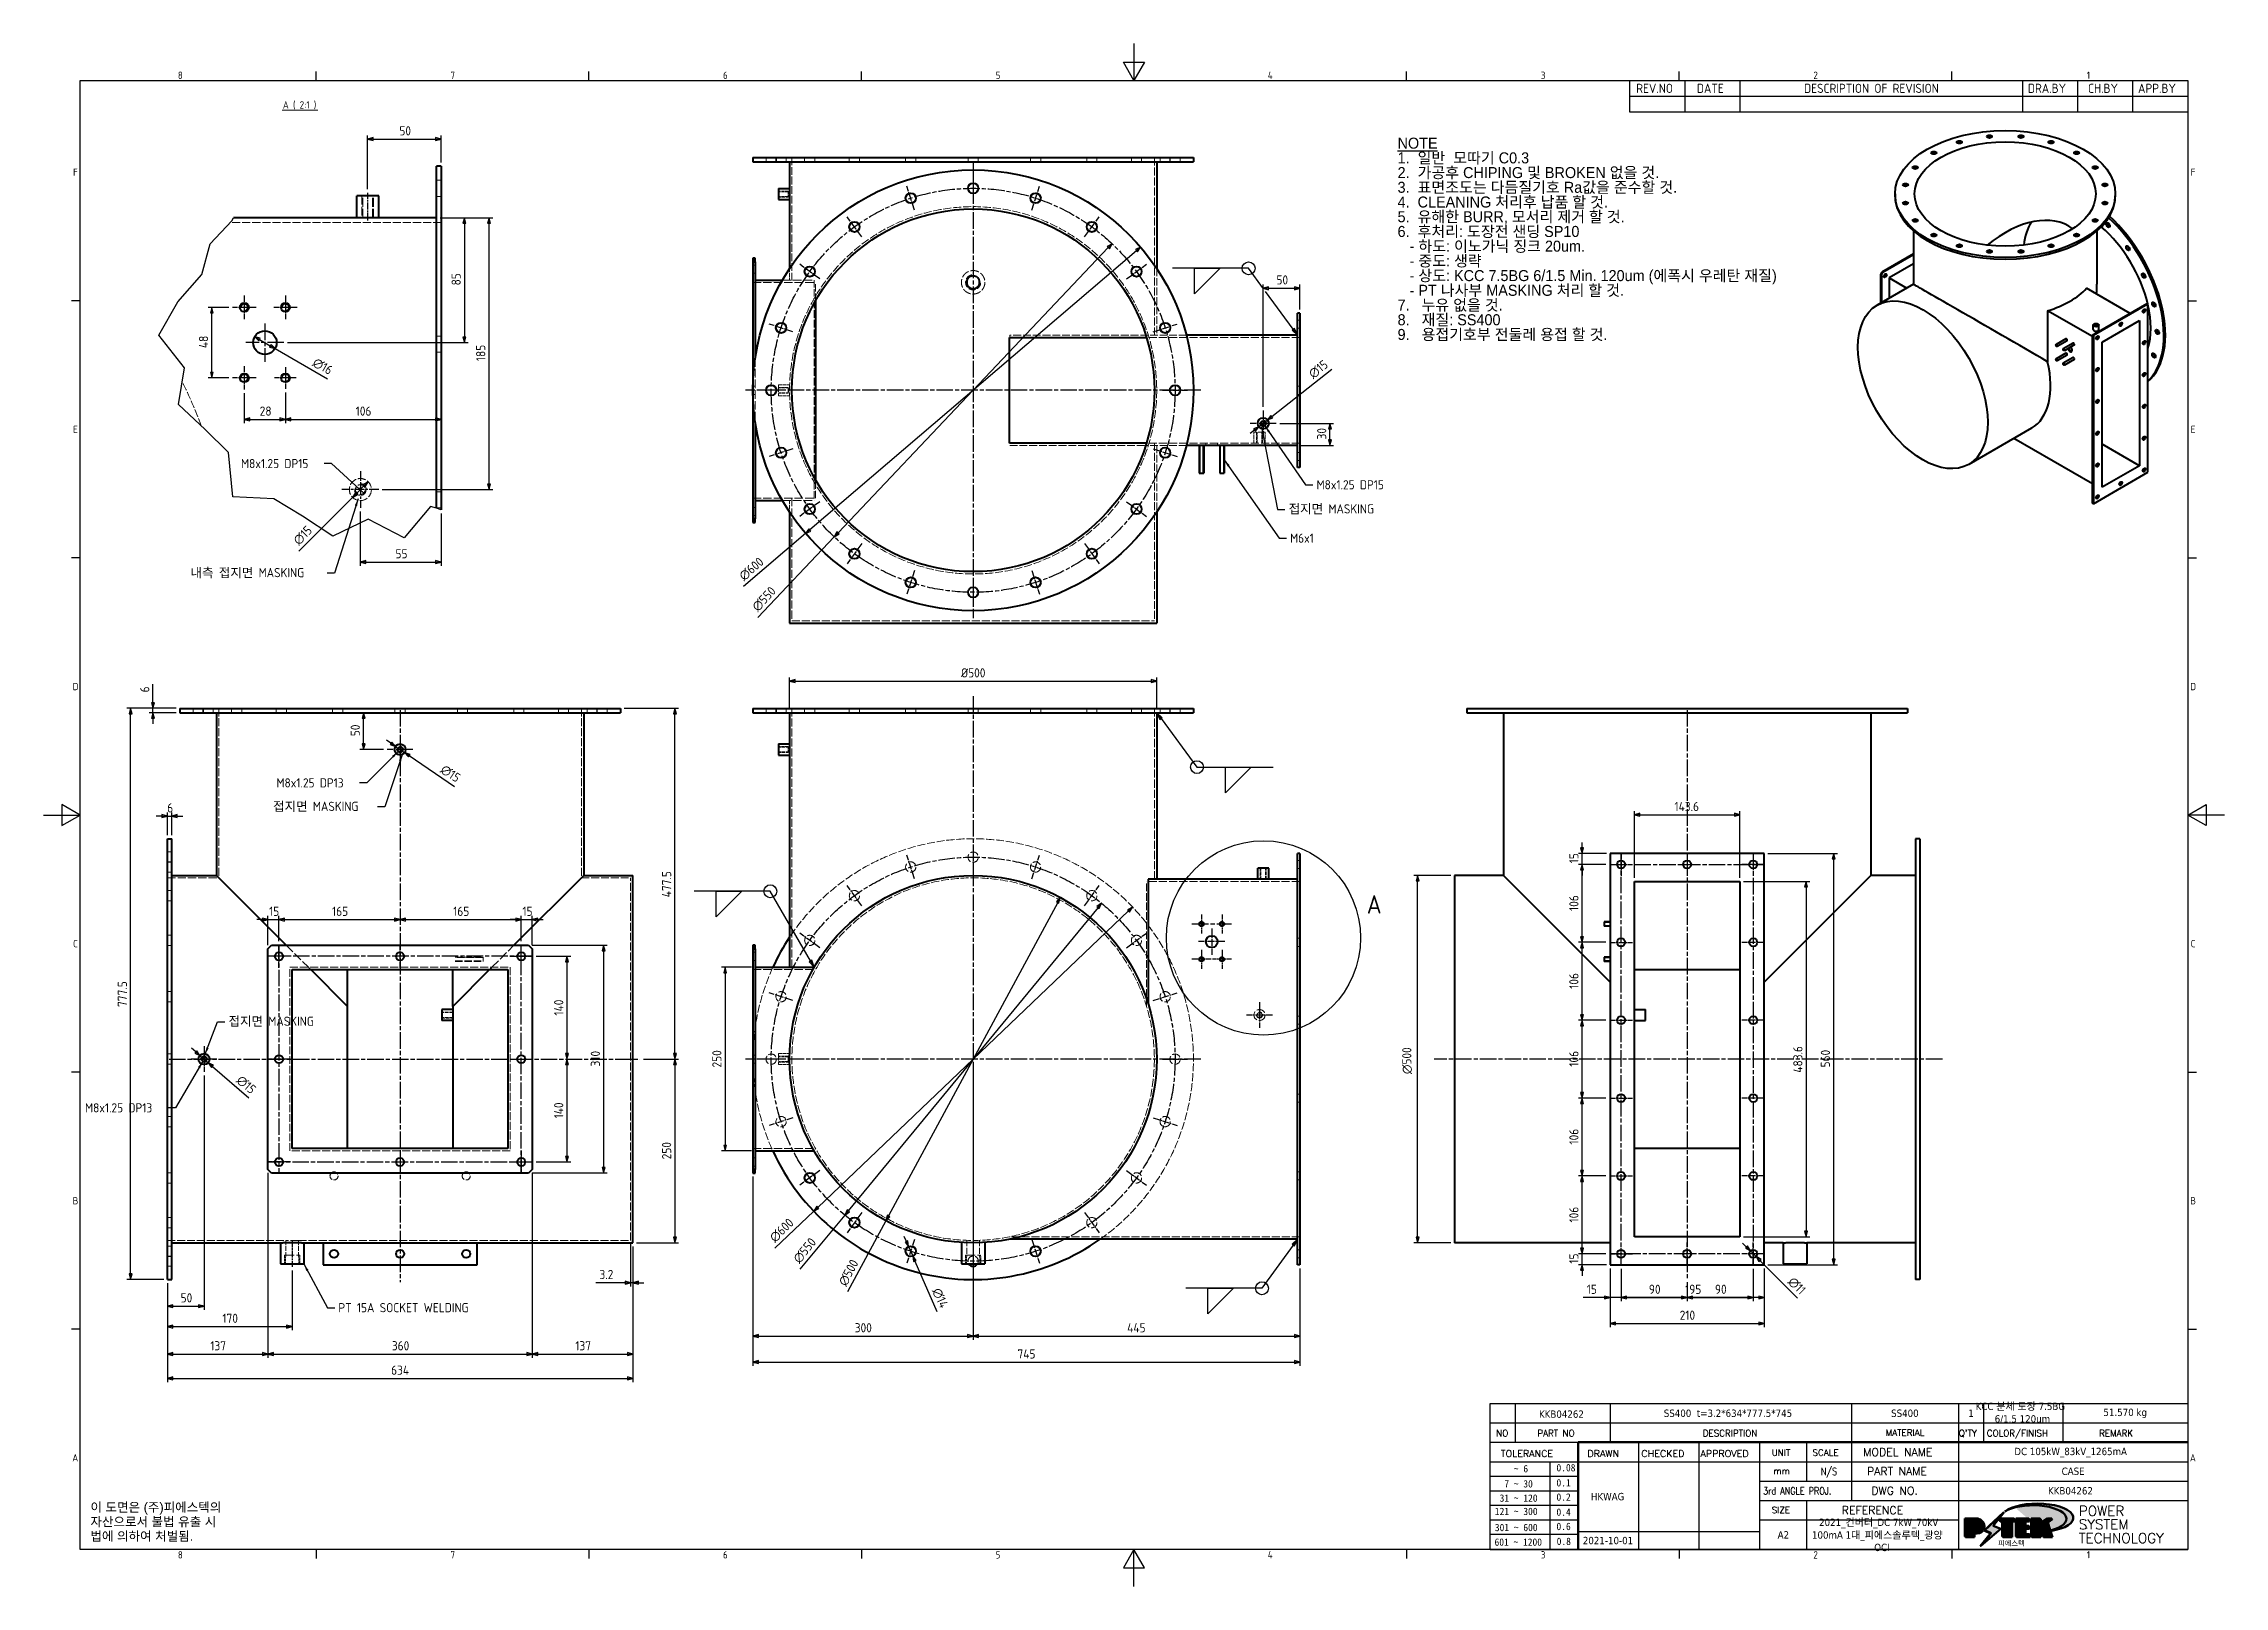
# Model space of a CAD drawing. Header units: millimetres. Extents: x 0 to 2970, y 0 to 2100.
import ezdxf
from ezdxf.enums import TextEntityAlignment as Align

# ---------------------------------------------------------------- set-up
doc = ezdxf.new("R2010")
doc.units = ezdxf.units.MM
doc.header["$LTSCALE"] = 5
doc.linetypes.add('CHAIN', pattern=[0.3543, 0.2362, -0.0295, 0.0591, -0.0295])
doc.linetypes.add('DASHED', pattern=[0.2067, 0.1654, -0.0413])
doc.layers.get('0').update_dxf_attribs({"color": 3, "lineweight": 25})
for name, color, linetype, lineweight in [('가려진 것(ISO)', 2, 'DASHED', 18), ('가시적인 것(ISO)', 3, 'Continuous', 40), ('가시적인 좁은 것(ISO)', 3, 'Continuous', 35), ('경계(ISO)', 7, 'Continuous', 25), ('기호(ISO)', 5, 'Continuous', 25), ('끊기 선(JIS)', 7, 'Continuous', 25), ('상세 경계(JIS)', 7, 'Continuous', 25), ('제목(ISO)', 5, 'Continuous', 50), ('중심 표식(ISO)', 1, 'Continuous', 25), ('중심선(ISO)', 1, 'Continuous', 25), ('치수(ISO)', 2, 'Continuous', 25), ('해치(ISO)', 7, 'Continuous', 18)]:
    doc.layers.add(name, color=color, linetype=linetype, lineweight=lineweight)
doc.styles.add('HAN_291', font='')
doc.styles.add('HAN_370', font='', dxfattribs={"width": 2})
doc.styles.add('ISO Proportiona M2B', font='isocp.shx')
doc.styles.add('RC_284', font='ROMANC.shx')
doc.styles.add('RC_287', font='ROMANC.shx')
doc.styles.add('RC_292', font='ROMANC.shx')
doc.styles.add('ROMANT_294', font='romant.shx')
doc.styles.add('문자 텍스트_PSTEK_POSCO', font='isocp.shx')
doc.styles.add('부품번호텍스트_PSTEK_POSCO', font='isocp.shx')
doc.styles.add('치수 텍스트_PSTEK_POSCO', font='isocp.shx')
doc.styles.add('텍스트 스타일198', font='tahoma.ttf')
doc.styles.add('텍스트 스타일333', font='ROMANC.shx', dxfattribs={"width": 0.8})
doc.styles.add('텍스트 스타일512', font='isocp.shx')
doc.styles.get('HAN_291').set_extended_font_data('GulimChe')
doc.styles.get('HAN_370').set_extended_font_data('GulimChe')
doc.dimstyles.new('치수_PSTEK_POSCO', dxfattribs={"dimscale": 5, "dimtxt": 2.5, "dimasz": 1.5, "dimexe": 1, "dimexo": 1, "dimgap": 1, "dimtad": 1, "dimrnd": 1e-08, "dimdsep": 46, "dimtxsty": '치수 텍스트_PSTEK_POSCO', "dimblk": 'Filled-2', "dimcen": 0.09, "dimdle": 10, "dimclrd": 7, "dimclre": 7, "dimclrt": 2, "dimadec": 1, "dimazin": 2, "dimtfac": 1, "dimtmove": 0, "dimatfit": 3, "dimfxl": 0, "dimtolj": 1, "dimlwd": -1, "dimlwe": -1, "dimarcsym": 0})
doc.dimstyles.new('치수_PSTEK_POSCO$7', dxfattribs={"dimscale": 5, "dimtxt": 2.5, "dimasz": 2, "dimexe": 1, "dimexo": 1, "dimgap": 1, "dimtad": 1, "dimrnd": 1e-08, "dimdsep": 46, "dimtxsty": '치수 텍스트_PSTEK_POSCO', "dimblk": 'Filled-2', "dimcen": 0.09, "dimdle": 10, "dimclrd": 7, "dimclre": 7, "dimclrt": 2, "dimadec": 1, "dimazin": 2, "dimtfac": 1, "dimtmove": 0, "dimatfit": 3, "dimfxl": 0, "dimtolj": 1, "dimlwd": -1, "dimlwe": -1, "dimarcsym": 0})

msp = doc.modelspace()

# ---------------------------------------------------------------- texts
at = {"layer": '기호(ISO)', "color": 7, "insert": (325.81, 2010.6419), "char_height": 10, "attachment_point": 7, "style": '텍스트 스타일512'}
msp.add_mtext('A ( 2:1 )', dxfattribs=at)
at = {"layer": '기호(ISO)', "color": 2, "attachment_point": 4}
for s, insert, char_height, width, line_spacing_factor, style in [('{\\f굴림|b0|i0;\\H15.0000;\\LNOTE\\P\\l\\f굴림|b0|i0;\\H15.0000;1.  일반  모따기 C0.3\\P2.  가공후 CHIPING 및 BROKEN 없을 것.\\P3.  표면조도는 다듬질기호 Ra값을 준수할 것.\\P4.  CLEANING 처리후 납품 할 것.\\P5.  유해한 BURR, 모서리 제거 할 것.\\P6.  후처리: 도장전 샌딩 SP10  \\P   - 하도: 이노가닉 징크 20um.\\P   - 중도: 생략\\P   - 상도: KCC 7.5BG 6/1.5 Min. 120um (에폭시 우레탄 재질) \\P   - PT 나사부 MASKING 처리 할 것.\\P7.   누유 없을 것.\\P8.   재질: SS400\\P9.   용접기호부 전둘레 용접 할 것.\\f굴림|b0|i0;\\H25.0000;\\P}', (1843.9484, 1833.5345), 15.000001, 619.174479, 0.801107, '문자 텍스트_PSTEK_POSCO'), ('{M8x1.25 DP15}', (268.8423, 1528.3761), 12.5, 108.042313, 0.4375, '치수 텍스트_PSTEK_POSCO'), ('{M8x1.25 DP15}', (1733.646, 1499.5247), 12.5, 108.042313, 0.4375, '치수 텍스트_PSTEK_POSCO'), ('{M8x1.25 DP13}', (317.1479, 1093.7326), 12.5, 108.042313, 0.4375, '치수 텍스트_PSTEK_POSCO'), ('{M8x1.25 DP13}', (56.4309, 651.391), 12.5, 108.042313, 0.4375, '치수 텍스트_PSTEK_POSCO'), ('{\\fArial|b0|i0;\\H12.5000;이 도면은 (주)피에스텍의\\P자산으로서 불법 유출 시 \\P법에 의하여 처벌됨.}', (63.7754, 87.3795), 12.5, 196.530519, 0.944221, '문자 텍스트_PSTEK_POSCO')]:
    msp.add_mtext(s, dxfattribs=dict(at, insert=insert, char_height=char_height, width=width, line_spacing_factor=line_spacing_factor, style=style))
at = {"layer": '기호(ISO)', "color": 2, "char_height": 12.5, "attachment_point": 4, "style": '치수 텍스트_PSTEK_POSCO'}
for s, insert, width in [('{\\fISOCP|b0|i0;\\H12.5000;접지면 MASKING}', (1695.5876, 1466.0173), 137.053037), ('{M6x1}', (1697.5753, 1426.8833), 39.289481), ('{\\fISOCP|b0|i0;\\H12.5000;내측 접지면 MASKING}', (200.0874, 1379.2701), 181.197858), ('{\\fISOCP|b0|i0;\\H12.5000;접지면 MASKING}', (312.5186, 1061.1063), 137.053037), ('{\\fISOCP|b0|i0;\\H12.5000;접지면 MASKING}', (251.8157, 768.5749), 137.053037), ('{\\fISOCP|b0|i0;\\H12.5000;PT 15A SOCKET WELDING}', (401.413, 379.3589), 204.231215)]:
    msp.add_mtext(s, dxfattribs=dict(at, insert=insert, width=width))

# ---------------------------------------------------------------- blocks, each defined once
blk = doc.blocks.new('경계 Default Border')
at = {"layer": '경계(ISO)'}
for p, q in [((74.25, 410), (74.25, 412.4)), ((148.5, 410), (148.5, 412.4)), ((222.75, 410), (222.75, 412.4)), ((371.25, 410), (371.25, 412.4)), ((445.5, 410), (445.5, 412.4)), ((519.75, 410), (519.75, 412.4)), ((10, 350), (7.6, 350)), ((584, 350), (586.4, 350)), ((10, 280), (7.6, 280)), ((584, 280), (586.4, 280)), ((10, 140), (7.6, 140)), ((584, 140), (586.4, 140)), ((10, 70), (7.6, 70)), ((584, 70), (586.4, 70)), ((74.25, 10), (74.25, 7.6)), ((148.5, 10), (148.5, 7.6)), ((222.75, 10), (222.75, 7.6)), ((371.25, 10), (371.25, 7.6)), ((445.5, 10), (445.5, 7.6)), ((519.75, 10), (519.75, 7.6))]:
    blk.add_line(p, q, dxfattribs=at)
at = {"layer": '경계(ISO)', "flags": 128}
for points in [[(297, 420), (297, 410), (294.11, 415), (299.89, 415), (297, 410)], [(10, 10), (10, 410), (584, 410), (584, 10), (10, 10)], [(0, 210), (10, 210), (5, 212.89), (5, 207.11), (10, 210)], [(594, 210), (584, 210), (589, 212.89), (589, 207.11), (584, 210)], [(297, 0), (297, 10), (294.11, 5), (299.89, 5), (297, 10)]]:
    blk.add_lwpolyline(points, dxfattribs=at)
at = {"layer": '경계(ISO)', "color": 2, "char_height": 2, "attachment_point": 7, "style": '문자 텍스트_PSTEK_POSCO'}
for s, insert in [('8', (36.55, 410.38)), ('7', (110.8, 410.4)), ('6', (185.05, 410.38)), ('5', (259.3, 410.38)), ('4', (333.44, 410.4)), ('3', (407.82, 410.38)), ('2', (482.04, 410.38)), ('1', (556.53, 410.4)), ('F', (8.03, 384)), ('F', (584.83, 384)), ('E', (8.03, 313.98)), ('E', (584.83, 313.98)), ('D', (7.92, 243.98)), ('D', (584.72, 243.98)), ('C', (8.03, 173.98)), ('C', (584.83, 173.98)), ('B', (7.92, 103.98)), ('B', (584.72, 103.98)), ('A', (7.81, 34)), ('A', (584.61, 34)), ('8', (36.55, 7.58)), ('7', (110.8, 7.6)), ('6', (185.05, 7.58)), ('5', (259.3, 7.58)), ('4', (333.44, 7.6)), ('3', (407.82, 7.58)), ('2', (482.04, 7.58)), ('1', (556.53, 7.6))]:
    blk.add_mtext(s, dxfattribs=dict(at, insert=insert))
blk = doc.blocks.new('제목 블록 PSTEK')
h = blk.add_hatch(color=1)
edge = h.paths.add_edge_path(flags=0)
edge.add_line((314.22, 19.61), (314.22, 17))
edge.add_line((314.22, 17), (314.35, 17))
edge.add_arc((314.35, 17.65), 0.651, 270, 360)
edge.add_line((315, 17.65), (315, 18.96))
edge.add_arc((314.35, 18.96), 0.651, 0, 90)
edge.add_line((314.35, 19.61), (314.22, 19.61))
edge = h.paths.add_edge_path()
edge.add_arc((314.98, 18.29), 1.97, 270, 450)
edge.add_line((314.98, 20.26), (311.77, 20.26))
edge.add_line((311.77, 20.26), (311.77, 15.34))
edge.add_line((311.77, 15.34), (314.22, 15.34))
edge.add_line((314.22, 15.34), (314.22, 16.32))
edge.add_line((314.22, 16.32), (314.98, 16.32))
h = blk.add_hatch(color=252)
edge = h.paths.add_edge_path()
edge.add_arc((314.98, 18.29), 1.97, 270, 406.82787)
edge.add_arc((315.16, 18.14), 1.97, -90, 53.56098, ccw=False)
edge.add_line((315.16, 16.17), (314.4, 16.17))
edge.add_line((314.4, 16.17), (314.4, 15.19))
edge.add_line((314.4, 15.19), (311.94, 15.19))
edge.add_line((311.94, 15.19), (311.94, 15.34))
edge.add_line((311.94, 15.34), (314.22, 15.34))
edge.add_line((314.22, 15.34), (314.22, 16.32))
edge.add_line((314.22, 16.32), (314.98, 16.32))
h = blk.add_hatch(color=252)
edge = h.paths.add_edge_path()
edge.add_line((314.4, 19.46), (314.53, 19.46))
edge.add_arc((314.53, 18.81), 0.651, 60.41893, 90, ccw=False)
edge.add_arc((314.35, 18.96), 0.651, 39.96992, 90)
edge.add_line((314.35, 19.61), (314.22, 19.61))
edge.add_line((314.22, 19.61), (314.22, 17))
edge.add_line((314.22, 17), (314.35, 17))
edge.add_arc((314.35, 17.65), 0.651, 270, 274.69308)
edge.add_line((314.4, 17), (314.4, 19.46))
for color, points in [(252, [(317.22, 17.06), (322.03, 21.63), (322.28, 21.94), (317.05, 16.98), (318.75, 16.19), (316, 12.72), (316.34, 13), (318.92, 16.27)]), (5, [(321.62, 17.42), (319.53, 18.25), (322.45, 22.02), (317.22, 17.06), (318.92, 16.27), (316.17, 12.8)]), (1, [(324.48, 19.61), (325.24, 19.61), (325.24, 20.26), (321.23, 20.26), (321.23, 19.61), (321.98, 19.61), (321.98, 15.34), (324.48, 15.34)]), (252, [(321.98, 19.61), (321.4, 19.61), (321.4, 19.46), (321.98, 19.46)]), (252, [(324.66, 19.46), (325.42, 19.46), (325.42, 20.11), (325.24, 20.11), (325.24, 19.61), (324.48, 19.61), (324.48, 15.34), (322.16, 15.34), (322.16, 15.19), (324.66, 15.19)]), (1, [(329.23, 20.26), (325.66, 20.26), (325.66, 15.34), (329.36, 15.34), (329.36, 15.99), (328.11, 15.99), (328.11, 17.56), (329.23, 17.56), (329.23, 18.26), (328.11, 18.26), (328.11, 19.61), (329.23, 19.61)]), (252, [(328.29, 19.46), (329.41, 19.46), (329.41, 20.11), (329.23, 20.11), (329.23, 19.61), (328.11, 19.61), (328.11, 18.26), (328.29, 18.26)]), (252, [(328.29, 17.42), (329.41, 17.42), (329.41, 18.11), (329.23, 18.11), (329.23, 17.56), (328.11, 17.56), (328.11, 15.99), (328.29, 15.99)]), (1, [(332.33, 20.26), (329.86, 20.26), (329.86, 15.34), (332.33, 15.34), (332.33, 17.43), (333.07, 15.34), (335.49, 15.34), (334.25, 19.31), (335.44, 20.26), (334.31, 20.26), (332.33, 19)]), (252, [(332.51, 20.11), (332.33, 20.11), (332.33, 19), (332.51, 19.11)]), (252, [(335.62, 20.11), (335.25, 20.11), (334.25, 19.31), (335.49, 15.34), (333.2, 15.34), (333.25, 15.19), (335.66, 15.19), (334.43, 19.16)]), (252, [(329.54, 15.85), (329.36, 15.85), (329.36, 15.34), (325.83, 15.34), (325.83, 15.19), (329.54, 15.19)]), (252, [(332.51, 16.93), (332.33, 17.43), (332.33, 15.34), (330.04, 15.34), (330.04, 15.19), (332.51, 15.19)])]:
    blk.add_hatch(color=color).paths.add_polyline_path(points)
at = {"layer": '해치(ISO)', "true_color": 0x27d1fc}
h = blk.add_hatch(color=140, dxfattribs=at)
edge = h.paths.add_edge_path()
edge.add_ellipse((330.37, 20.16), major_axis=(9.1, 0), ratio=0.40699, start_angle=301.30985, end_angle=507.74369)
edge.add_ellipse((331.53, 20.46), major_axis=(-9.82, 0), ratio=0.39426, start_angle=111.51207, end_angle=334.47025, ccw=False)
edge.add_line((335.14, 16.86), (335.1, 16.99))
at = {"color": 180}
for p, q in [((182.48, 11.79), (182.48, 51.57)), ((182.48, 51.57), (372.48, 51.57)), ((189.27, 51.57), (189.27, 41.01)), ((215.22, 41.01), (215.22, 51.57)), ((280.88, 51.57), (280.88, 41.01)), ((310.09, 51.57), (310.09, 41.01)), ((316.9, 51.57), (316.9, 41.01)), ((338.46, 51.57), (338.46, 41.01)), ((372.48, 51.57), (372.48, 11.79)), ((182.48, 46.29), (372.48, 46.29)), ((182.48, 41.01), (206.45, 41.01)), ((182.48, 35.73), (206.45, 35.73)), ((198.86, 12.03), (198.86, 35.73)), ((206.45, 35.73), (372.48, 35.73)), ((222.94, 11.79), (222.94, 41.01)), ((239.43, 11.79), (239.43, 41.01)), ((255.92, 11.79), (255.92, 41.01)), ((268.69, 41.01), (268.69, 30.45)), ((280.88, 41.01), (280.88, 25.17)), ((310.09, 41.01), (310.09, 11.79)), ((182.48, 31.78), (206.45, 31.78)), ((255.92, 30.45), (372.48, 30.45)), ((182.48, 27.83), (206.45, 27.83)), ((182.48, 23.88), (206.45, 23.88)), ((255.92, 25.17), (372.48, 25.17)), ((268.69, 25.17), (268.69, 11.79)), ((182.48, 19.93), (206.45, 19.93)), ((255.92, 19.89), (310.09, 19.89)), ((182.48, 15.98), (206.45, 15.98)), ((206.45, 16.74), (255.92, 16.74)), ((182.48, 11.79), (372.48, 11.79))]:
    blk.add_line(p, q, dxfattribs=at)
at = {"color": 7, "lineweight": 50}
for p, q in [((206.45, 11.79), (206.45, 41.01)), ((206.45, 41.01), (372.48, 41.01))]:
    blk.add_line(p, q, dxfattribs=at)
at = {"color": 7}
for p, q in [((314.98, 20.26), (311.77, 20.26)), ((311.77, 20.26), (311.77, 15.34)), ((314.98, 20.26), (311.77, 20.26)), ((311.77, 20.26), (311.77, 15.34)), ((314.22, 17), (314.22, 19.61)), ((314.22, 19.61), (314.35, 19.61)), ((314.35, 19.61), (314.22, 19.61)), ((314.22, 19.61), (314.22, 17)), ((314.22, 17), (314.22, 19.61)), ((314.22, 19.61), (314.35, 19.61)), ((314.4, 19.46), (314.53, 19.46)), ((314.4, 17), (314.4, 19.46)), ((315, 18.96), (315, 17.65)), ((315, 18.96), (315, 17.65)), ((322.28, 21.94), (317.05, 16.98)), ((322.45, 22.02), (317.22, 17.06)), ((317.22, 17.06), (322.03, 21.63)), ((319.53, 18.25), (322.45, 22.02)), ((321.62, 17.42), (319.53, 18.25)), ((325.24, 20.26), (321.23, 20.26)), ((321.23, 20.26), (321.23, 19.61)), ((325.24, 20.26), (321.23, 20.26)), ((321.23, 20.26), (321.23, 19.61)), ((321.23, 19.61), (321.98, 19.61)), ((321.23, 19.61), (321.98, 19.61)), ((321.4, 19.61), (321.4, 19.46)), ((321.98, 19.61), (321.4, 19.61)), ((321.4, 19.46), (321.98, 19.46)), ((321.98, 19.61), (321.98, 15.34)), ((321.98, 19.46), (321.98, 19.61)), ((321.98, 19.61), (321.98, 15.34)), ((322.03, 21.63), (322.28, 21.94)), ((324.48, 19.61), (325.24, 19.61)), ((324.48, 15.34), (324.48, 19.61)), ((325.24, 19.61), (324.48, 19.61)), ((324.48, 19.61), (324.48, 15.34)), ((324.48, 19.61), (325.24, 19.61)), ((324.48, 15.34), (324.48, 19.61)), ((324.66, 19.46), (325.42, 19.46)), ((324.66, 15.19), (324.66, 19.46)), ((325.24, 19.61), (325.24, 20.26)), ((325.24, 19.61), (325.24, 20.26)), ((325.42, 20.11), (325.24, 20.11)), ((325.24, 20.11), (325.24, 19.61)), ((325.42, 19.46), (325.42, 20.11)), ((329.23, 20.26), (325.66, 20.26)), ((325.66, 20.26), (325.66, 15.34)), ((325.66, 20.26), (325.66, 15.34)), ((329.23, 20.26), (325.66, 20.26)), ((328.11, 18.26), (328.11, 19.61)), ((328.11, 19.61), (329.23, 19.61)), ((329.23, 19.61), (328.11, 19.61)), ((328.11, 19.61), (328.11, 18.26)), ((328.11, 18.26), (328.11, 19.61)), ((328.11, 19.61), (329.23, 19.61)), ((329.23, 18.26), (328.11, 18.26)), ((328.11, 18.26), (328.29, 18.26)), ((329.23, 18.26), (328.11, 18.26)), ((328.29, 18.26), (328.29, 19.46)), ((328.29, 19.46), (329.41, 19.46)), ((329.23, 19.61), (329.23, 20.26)), ((329.23, 19.61), (329.23, 20.26)), ((329.41, 20.11), (329.23, 20.11)), ((329.23, 20.11), (329.23, 19.61)), ((329.23, 17.56), (329.23, 18.26)), ((329.23, 17.56), (329.23, 18.26)), ((329.41, 18.11), (329.23, 18.11)), ((329.23, 18.11), (329.23, 17.56)), ((329.41, 19.46), (329.41, 20.11)), ((329.41, 17.42), (329.41, 18.11)), ((332.33, 20.26), (329.86, 20.26)), ((329.86, 20.26), (329.86, 15.34)), ((329.86, 20.26), (329.86, 15.34)), ((332.33, 20.26), (329.86, 20.26)), ((334.31, 20.26), (332.33, 19)), ((332.33, 19), (332.33, 20.26)), ((334.31, 20.26), (332.33, 19)), ((332.33, 19), (332.33, 20.26)), ((332.51, 20.11), (332.33, 20.11)), ((332.33, 20.11), (332.33, 19)), ((332.33, 19), (332.51, 19.11)), ((332.51, 19.11), (332.51, 20.11)), ((334.25, 19.31), (335.44, 20.26)), ((334.25, 19.31), (335.44, 20.26)), ((335.25, 20.11), (334.25, 19.31)), ((335.49, 15.34), (334.25, 19.31)), ((334.25, 19.31), (335.49, 15.34)), ((335.49, 15.34), (334.25, 19.31)), ((335.44, 20.26), (334.31, 20.26)), ((335.44, 20.26), (334.31, 20.26)), ((334.43, 19.16), (335.62, 20.11)), ((335.66, 15.19), (334.43, 19.16)), ((335.62, 20.11), (335.25, 20.11)), ((311.77, 15.34), (314.22, 15.34)), ((311.77, 15.34), (314.22, 15.34)), ((314.22, 15.34), (311.94, 15.34)), ((311.94, 15.34), (311.94, 15.19)), ((311.94, 15.19), (314.4, 15.19)), ((314.35, 17), (314.22, 17)), ((314.22, 17), (314.35, 17)), ((314.35, 17), (314.22, 17)), ((314.22, 16.32), (314.98, 16.32)), ((314.22, 15.34), (314.22, 16.32)), ((314.98, 16.32), (314.22, 16.32)), ((314.22, 16.32), (314.22, 15.34)), ((314.22, 16.32), (314.98, 16.32)), ((314.22, 15.34), (314.22, 16.32)), ((314.4, 16.17), (315.16, 16.17)), ((314.4, 15.19), (314.4, 16.17)), ((318.75, 16.19), (316, 12.72)), ((316, 12.72), (316.34, 13)), ((316.17, 12.8), (321.62, 17.42)), ((318.92, 16.27), (316.17, 12.8)), ((316.34, 13), (318.92, 16.27)), ((317.05, 16.98), (318.75, 16.19)), ((318.92, 16.27), (317.22, 17.06)), ((317.22, 17.06), (318.92, 16.27)), ((321.98, 15.34), (324.48, 15.34)), ((321.98, 15.34), (324.48, 15.34)), ((324.48, 15.34), (322.16, 15.34)), ((322.16, 15.34), (322.16, 15.19)), ((322.16, 15.19), (324.66, 15.19)), ((325.66, 15.34), (329.36, 15.34)), ((325.66, 15.34), (329.36, 15.34)), ((329.36, 15.34), (325.83, 15.34)), ((325.83, 15.34), (325.83, 15.19)), ((325.83, 15.19), (329.54, 15.19)), ((328.11, 17.56), (329.23, 17.56)), ((328.11, 15.99), (328.11, 17.56)), ((329.23, 17.56), (328.11, 17.56)), ((328.11, 17.56), (328.11, 15.99)), ((328.11, 17.56), (329.23, 17.56)), ((328.11, 15.99), (328.11, 17.56)), ((329.36, 15.99), (328.11, 15.99)), ((328.11, 15.99), (328.29, 15.99)), ((329.36, 15.99), (328.11, 15.99)), ((328.29, 15.99), (328.29, 17.42)), ((328.29, 17.42), (329.41, 17.42)), ((329.36, 15.34), (329.36, 15.99)), ((329.36, 15.34), (329.36, 15.99)), ((329.54, 15.85), (329.36, 15.85)), ((329.36, 15.85), (329.36, 15.34)), ((329.54, 15.19), (329.54, 15.85)), ((329.86, 15.34), (332.33, 15.34)), ((329.86, 15.34), (332.33, 15.34)), ((332.33, 15.34), (330.04, 15.34)), ((330.04, 15.34), (330.04, 15.19)), ((330.04, 15.19), (332.51, 15.19)), ((332.33, 17.43), (333.07, 15.34)), ((332.33, 15.34), (332.33, 17.43)), ((332.51, 16.93), (332.33, 17.43)), ((332.33, 17.43), (332.33, 15.34)), ((332.33, 17.43), (333.07, 15.34)), ((332.33, 15.34), (332.33, 17.43)), ((332.51, 15.19), (332.51, 16.93)), ((333.07, 15.34), (335.49, 15.34)), ((333.07, 15.34), (335.49, 15.34)), ((335.49, 15.34), (333.2, 15.34)), ((333.2, 15.34), (333.25, 15.19)), ((333.25, 15.19), (335.66, 15.19)), ((345.04, 17.5), (344.99, 17.69))]:
    blk.add_line(p, q, dxfattribs=at)
at = {"color": 1}
for p, q in [((314.98, 20.26), (311.77, 20.26)), ((311.77, 20.26), (311.77, 15.34)), ((314.22, 17), (314.22, 19.61)), ((314.22, 19.61), (314.35, 19.61)), ((315, 18.96), (315, 17.65)), ((325.24, 20.26), (321.23, 20.26)), ((321.23, 20.26), (321.23, 19.61)), ((321.23, 19.61), (321.98, 19.61)), ((321.98, 19.61), (321.98, 15.34)), ((324.48, 19.61), (325.24, 19.61)), ((324.48, 15.34), (324.48, 19.61)), ((325.24, 19.61), (325.24, 20.26)), ((329.23, 20.26), (325.66, 20.26)), ((325.66, 20.26), (325.66, 15.34)), ((328.11, 18.26), (328.11, 19.61)), ((328.11, 19.61), (329.23, 19.61)), ((329.23, 18.26), (328.11, 18.26)), ((329.23, 19.61), (329.23, 20.26)), ((329.23, 17.56), (329.23, 18.26)), ((332.33, 20.26), (329.86, 20.26)), ((329.86, 20.26), (329.86, 15.34)), ((334.31, 20.26), (332.33, 19)), ((332.33, 19), (332.33, 20.26)), ((334.25, 19.31), (335.44, 20.26)), ((335.49, 15.34), (334.25, 19.31)), ((335.44, 20.26), (334.31, 20.26)), ((311.77, 15.34), (314.22, 15.34)), ((314.35, 17), (314.22, 17)), ((314.22, 16.32), (314.98, 16.32)), ((314.22, 15.34), (314.22, 16.32)), ((321.98, 15.34), (324.48, 15.34)), ((325.66, 15.34), (329.36, 15.34)), ((328.11, 17.56), (329.23, 17.56)), ((328.11, 15.99), (328.11, 17.56)), ((329.36, 15.99), (328.11, 15.99)), ((329.36, 15.34), (329.36, 15.99)), ((329.86, 15.34), (332.33, 15.34)), ((332.33, 17.43), (333.07, 15.34)), ((332.33, 15.34), (332.33, 17.43)), ((333.07, 15.34), (335.49, 15.34))]:
    blk.add_line(p, q, dxfattribs=at)
at = {"color": 5}
for p, q in [((322.45, 22.02), (317.22, 17.06)), ((319.53, 18.25), (322.45, 22.02)), ((321.62, 17.42), (319.53, 18.25)), ((316.17, 12.8), (321.62, 17.42)), ((318.92, 16.27), (316.17, 12.8)), ((317.22, 17.06), (318.92, 16.27))]:
    blk.add_line(p, q, dxfattribs=at)
at = {"color": 7}
for centre, radius, start, end in [((314.35, 18.96), 0.651, 0, 90), ((314.35, 18.96), 0.651, 39.96992, 90), ((314.35, 18.96), 0.651, 0, 90), ((314.53, 18.81), 0.651, 60.41893, 90), ((314.98, 18.29), 1.97, 270, 90), ((314.98, 18.29), 1.97, 270, 90), ((314.98, 18.29), 1.97, 270, 46.82787), ((315.16, 18.14), 1.97, 270, 53.56098), ((314.35, 17.65), 0.651, 270, 0), ((314.35, 17.65), 0.651, 270, 0), ((314.35, 17.65), 0.651, 270, 274.69308)]:
    blk.add_arc(centre, radius, start, end, dxfattribs=at)
at = {"color": 1}
for centre, radius, start, end in [((314.35, 18.96), 0.651, 0, 90), ((314.98, 18.29), 1.97, 270, 90), ((314.35, 17.65), 0.651, 270, 0)]:
    blk.add_arc(centre, radius, start, end, dxfattribs=at)
at = {"layer": '제목(ISO)', "lineweight": 18}
blk.add_line((182.48, 35.73), (182.48, 11.79), dxfattribs=at)
at = {"layer": '제목(ISO)'}
for p, q in [((314.98, 20.26), (311.77, 20.26)), ((311.77, 20.26), (311.77, 15.34)), ((314.22, 17), (314.22, 19.61)), ((314.22, 19.61), (314.35, 19.61)), ((314.35, 19.61), (314.22, 19.61)), ((314.22, 19.61), (314.22, 17)), ((314.4, 19.46), (314.53, 19.46)), ((314.4, 17), (314.4, 19.46)), ((315, 18.96), (315, 17.65)), ((322.28, 21.94), (317.05, 16.98)), ((322.45, 22.02), (317.22, 17.06)), ((317.22, 17.06), (322.03, 21.63)), ((319.53, 18.25), (322.45, 22.02)), ((321.62, 17.42), (319.53, 18.25)), ((325.24, 20.26), (321.23, 20.26)), ((321.23, 20.26), (321.23, 19.61)), ((321.23, 19.61), (321.98, 19.61)), ((321.98, 19.61), (321.4, 19.61)), ((321.4, 19.61), (321.4, 19.46)), ((321.4, 19.46), (321.98, 19.46)), ((321.98, 19.61), (321.98, 15.34)), ((321.98, 19.46), (321.98, 19.61)), ((322.03, 21.63), (322.28, 21.94)), ((324.48, 19.61), (325.24, 19.61)), ((324.48, 15.34), (324.48, 19.61)), ((325.24, 19.61), (324.48, 19.61)), ((324.48, 19.61), (324.48, 15.34)), ((324.66, 19.46), (325.42, 19.46)), ((324.66, 15.19), (324.66, 19.46)), ((325.24, 19.61), (325.24, 20.26)), ((325.42, 20.11), (325.24, 20.11)), ((325.24, 20.11), (325.24, 19.61)), ((325.42, 19.46), (325.42, 20.11)), ((329.23, 20.26), (325.66, 20.26)), ((325.66, 20.26), (325.66, 15.34)), ((328.11, 18.26), (328.11, 19.61)), ((328.11, 19.61), (329.23, 19.61)), ((329.23, 19.61), (328.11, 19.61)), ((328.11, 19.61), (328.11, 18.26)), ((329.23, 18.26), (328.11, 18.26)), ((328.11, 18.26), (328.29, 18.26)), ((328.29, 19.46), (329.41, 19.46)), ((328.29, 18.26), (328.29, 19.46)), ((329.23, 19.61), (329.23, 20.26)), ((329.41, 20.11), (329.23, 20.11)), ((329.23, 20.11), (329.23, 19.61)), ((329.23, 17.56), (329.23, 18.26)), ((329.41, 18.11), (329.23, 18.11)), ((329.23, 18.11), (329.23, 17.56)), ((329.41, 19.46), (329.41, 20.11)), ((329.41, 17.42), (329.41, 18.11)), ((332.33, 20.26), (329.86, 20.26)), ((329.86, 20.26), (329.86, 15.34)), ((334.31, 20.26), (332.33, 19)), ((332.33, 19), (332.33, 20.26)), ((332.51, 20.11), (332.33, 20.11)), ((332.33, 20.11), (332.33, 19)), ((332.33, 19), (332.51, 19.11)), ((332.51, 19.11), (332.51, 20.11)), ((334.25, 19.31), (335.44, 20.26)), ((335.25, 20.11), (334.25, 19.31)), ((335.49, 15.34), (334.25, 19.31)), ((334.25, 19.31), (335.49, 15.34)), ((335.44, 20.26), (334.31, 20.26)), ((334.43, 19.16), (335.62, 20.11)), ((335.66, 15.19), (334.43, 19.16)), ((335.62, 20.11), (335.25, 20.11)), ((311.77, 15.34), (314.22, 15.34)), ((314.22, 15.34), (311.94, 15.34)), ((311.94, 15.34), (311.94, 15.19)), ((311.94, 15.19), (314.4, 15.19)), ((314.35, 17), (314.22, 17)), ((314.22, 17), (314.35, 17)), ((314.22, 15.34), (314.22, 16.32)), ((314.22, 16.32), (314.98, 16.32)), ((314.98, 16.32), (314.22, 16.32)), ((314.22, 16.32), (314.22, 15.34)), ((314.4, 15.19), (314.4, 16.17)), ((314.4, 16.17), (315.16, 16.17)), ((318.75, 16.19), (316, 12.72)), ((316, 12.72), (316.34, 13)), ((316.17, 12.8), (321.62, 17.42)), ((318.92, 16.27), (316.17, 12.8)), ((316.34, 13), (318.92, 16.27)), ((317.05, 16.98), (318.75, 16.19)), ((317.22, 17.06), (318.92, 16.27)), ((318.92, 16.27), (317.22, 17.06)), ((321.98, 15.34), (324.48, 15.34)), ((324.48, 15.34), (322.16, 15.34)), ((322.16, 15.34), (322.16, 15.19)), ((322.16, 15.19), (324.66, 15.19)), ((325.66, 15.34), (329.36, 15.34)), ((329.36, 15.34), (325.83, 15.34)), ((325.83, 15.34), (325.83, 15.19)), ((325.83, 15.19), (329.54, 15.19)), ((328.11, 15.99), (328.11, 17.56)), ((328.11, 17.56), (329.23, 17.56)), ((329.23, 17.56), (328.11, 17.56)), ((328.11, 17.56), (328.11, 15.99)), ((329.36, 15.99), (328.11, 15.99)), ((328.11, 15.99), (328.29, 15.99)), ((328.29, 17.42), (329.41, 17.42)), ((328.29, 15.99), (328.29, 17.42)), ((329.36, 15.34), (329.36, 15.99)), ((329.54, 15.85), (329.36, 15.85)), ((329.36, 15.85), (329.36, 15.34)), ((329.54, 15.19), (329.54, 15.85)), ((329.86, 15.34), (332.33, 15.34)), ((332.33, 15.34), (330.04, 15.34)), ((330.04, 15.34), (330.04, 15.19)), ((330.04, 15.19), (332.51, 15.19)), ((332.33, 15.34), (332.33, 17.43)), ((332.33, 17.43), (333.07, 15.34)), ((332.51, 16.93), (332.33, 17.43)), ((332.33, 17.43), (332.33, 15.34)), ((332.51, 15.19), (332.51, 16.93)), ((333.07, 15.34), (335.49, 15.34)), ((335.49, 15.34), (333.2, 15.34)), ((333.2, 15.34), (333.25, 15.19)), ((333.25, 15.19), (335.66, 15.19))]:
    blk.add_line(p, q, dxfattribs=at)
at = {"layer": '제목(ISO)', "color": 4}
blk.add_line((335.14, 16.86), (335.1, 16.99), dxfattribs=at)
at = {"layer": '제목(ISO)'}
for centre, radius, start, end in [((314.35, 18.96), 0.651, 0, 90), ((314.35, 18.96), 0.651, 39.96992, 90), ((314.53, 18.81), 0.651, 60.41893, 90), ((314.98, 18.29), 1.97, 46.82787, 90), ((314.98, 18.29), 1.97, 270, 46.82787), ((314.98, 18.29), 1.97, 270, 46.82787), ((315.16, 18.14), 1.97, 270, 53.56098), ((314.35, 17.65), 0.651, 270, 0), ((314.35, 17.65), 0.651, 270, 274.69308)]:
    blk.add_arc(centre, radius, start, end, dxfattribs=at)
at = {"layer": '제목(ISO)', "color": 4}
for centre, major_axis, ratio, start_param, end_param in [((331.53, 20.46), (9.82, 0), 0.39426, 5.087845, 8.9792), ((330.37, 20.16), (9.1, 0), 0.40699, 5.258849, 8.861799)]:
    blk.add_ellipse(centre, major_axis=major_axis, ratio=ratio, start_param=start_param, end_param=end_param, dxfattribs=at)
at = {"color": 2}
for s, height, style, p in [('NO', 1.742, 'RC_284', (184.14, 42.62)), ('PART NO', 1.742, 'RC_284', (195.34, 42.62)), ('DESCRIPTION', 1.7424, 'RC_284', (240.4, 42.62)), ("Q'TY", 1.742, 'RC_284', (310.14, 42.62)), ('COLOR/FINISH', 1.7424, 'RC_284', (317.77, 42.62)), ('REMARK', 1.742, 'RC_284', (348.35, 42.62)), (' TOLERANCE', 1.9, 'RC_287', (184.09, 37.01)), ('DRAWN', 1.9, 'RC_287', (208.98, 37.01)), ('CHECKED', 1.9, 'RC_287', (223.69, 37.01)), ('APPROVED', 1.9, 'RC_287', (239.78, 37.01)), ('UNIT', 1.742, 'RC_284', (259.17, 37.34)), ('SCALE', 1.742, 'RC_284', (270.29, 37.34)), ('MODEL NAME', 2.178, 'RC_292', (284.1, 37.25)), ('  7 ~ 30', 2, 'HAN_291', (183.77, 28.71)), ('    ~ 6', 2, 'HAN_291', (183.77, 32.82)), ('0.08', 2, 'HAN_291', (200.55, 33.1)), ('0.1', 2, 'HAN_291', (200.55, 28.99)), ('mm', 1.742, 'RC_284', (259.65, 32.35)), ('PART NAME', 2.178, 'RC_292', (285.14, 32.03)), (' 31 ~ 120', 2, 'HAN_291', (183.77, 24.83)), ('0.2', 2, 'HAN_291', (200.55, 25.11)), (' DWG NO.', 2.178, 'RC_292', (284.81, 26.75)), ('301 ~ 600', 2, 'HAN_291', (183.77, 16.83)), ('121 ~ 300', 2, 'HAN_291', (183.77, 21.21)), ('0.4', 2, 'HAN_291', (200.55, 21)), ('0.6', 2, 'HAN_291', (200.55, 17.12)), ('SIZE', 1.742, 'RC_284', (259.17, 21.69)), ('REFERENCE', 2.178, 'RC_292', (278.27, 21.43)), ('601 ~ 1200', 2, 'HAN_291', (183.68, 12.85)), ('0.8', 2, 'HAN_291', (200.61, 13.06))]:
    blk.add_text(s, height=height, dxfattribs=dict(at, style=style)).set_placement(p)
at = {"color": 2, "style": 'RC_284'}
blk.add_text('MATERIAL', height=1.742, dxfattribs=at).set_placement((295.48, 43.65), align=Align.MIDDLE_CENTER)
at = {"color": 7, "style": '텍스트 스타일333', "width": 0.8}
blk.add_text('N/S', height=2, dxfattribs=at).set_placement((274.78, 33.09), align=Align.MIDDLE_CENTER)
at = {"color": 2, "style": '텍스트 스타일333', "width": 0.8}
blk.add_text('3rd ANGLE PROJ.', height=2, dxfattribs=at).set_placement((256.84, 26.76))
at = {"color": 7, "style": 'ROMANT_294'}
for s, p in [('POWER', (342.83, 20.97)), ('SYSTEM', (342.83, 17.33)), ('TECHNOLOGY', (342.83, 13.57))]:
    blk.add_text(s, height=2.7, dxfattribs=at).set_placement(p)
at = {"color": 7, "insert": (320.85, 14.21), "char_height": 1.4, "attachment_point": 1, "line_spacing_factor": 0.332, "style": 'HAN_370'}
blk.add_mtext('\\fHY견고딕|b0|i0;\\H1.4000;피에스텍', dxfattribs=at)
at = {"layer": '제목(ISO)', "color": 7, "style": '텍스트 스타일198'}
for tag, p in [('부품_번호_001', (195.8, 47.68)), ('설명_001', (229.78, 47.92)), ('재질_001', (291.7, 47.93)), ("3._Q'TY_001", (312.71, 47.92)), ('4._COLOR_001', (314.75, 49.81)), ('4._COLOR_002', (319.91, 46.39)), ('질량\\P3;_001', (349.53, 48.16)), ('1._MODEL_NAME_001', (325.27, 37.52)), ('제목_001', (338.15, 32.12)), ('설계자_001', (209.94, 25.23)), ('부품_번호_001', (334.45, 26.81)), ('프로젝트_001', (272.08, 18.23)), ('작성_날짜_001', (207.73, 13.27)), ('시트_크기_001', (260.79, 14.82)), ('프로젝트_002', (270.14, 14.77)), ('프로젝트_003', (287.1, 11.39))]:
    blk.add_attdef(tag, p, '', height=2, dxfattribs=at)
for tag, p in [('점검자', (231.18, 26.23)), ('엔지니어링_승인자', (247.67, 26.23)), ('점검_날짜', (231.18, 14.27)), ('엔지니어링_승인_날짜', (247.67, 14.27))]:
    blk.add_attdef(tag, text='', height=2, dxfattribs=at).set_placement(p, align=Align.MIDDLE_CENTER)
blk = doc.blocks.new('리비전 내역')
at = {"layer": '기호(ISO)'}
for p, q in [((432, 410), (584, 410)), ((432, 410), (432, 405.72)), ((447, 410), (447, 405.72)), ((462, 410), (462, 405.72)), ((539, 410), (539, 405.72)), ((554, 410), (554, 405.72)), ((569, 410), (569, 405.72)), ((584, 410), (584, 405.72)), ((432, 405.72), (584, 405.72)), ((432, 405.72), (432, 401.44)), ((447, 405.72), (447, 401.44)), ((462, 405.72), (462, 401.44)), ((539, 405.72), (539, 401.44)), ((554, 405.72), (554, 401.44)), ((569, 405.72), (569, 401.44)), ((584, 405.72), (584, 401.44)), ((432, 401.44), (584, 401.44))]:
    blk.add_line(p, q, dxfattribs=at)
at = {"layer": '기호(ISO)', "color": 2, "char_height": 2.5, "attachment_point": 7, "style": 'ISO Proportiona M2B'}
for s, insert in [('REV.NO', (433.79, 406.58)), ('DATE', (450.31, 406.58)), ('DESCRIPTION OF REVISION', (479.51, 406.58)), ('DRA.BY', (540.48, 406.58)), ('CH.BY', (556.86, 406.58)), ('APP.BY', (570.48, 406.58))]:
    blk.add_mtext(s, dxfattribs=dict(at, insert=insert))
blk = doc.blocks.new('Filled-2')
at = {"color": 0}
for p, q in [((0, 0), (-1, 0.27)), ((-1, 0.27), (-1, -0.27)), ((-1, 0), (0, 0)), ((-1, -0.27), (0, 0))]:
    blk.add_line(p, q, dxfattribs=at)
at = {"color": 0, "flags": 128}
blk.add_lwpolyline([(-1, -0.27), (0, 0), (-1, 0.27), (-1, -0.27)], dxfattribs=at)
at = {"color": 0}
blk.add_solid([(-1, -0.27), (0, 0), (-1, 0.27), (-1, -0.27)], dxfattribs=at)
blk = doc.blocks.new('*D23')
at = {"layer": 'Defpoints', "color": 0, "transparency": 16777216}
for p in [(1871.3, 967.7), (1921.3, 967.7), (1921.3, 467.7)]:
    blk.add_point(p, dxfattribs=at)
at = {"layer": '치수(ISO)', "color": 7, "transparency": 16777216}
for p, q in [((1916.3, 967.7), (1866.3, 967.7)), ((1871.3, 475.2), (1871.3, 960.2)), ((1916.3, 467.7), (1866.3, 467.7))]:
    blk.add_line(p, q, dxfattribs=at)
at = {"layer": '치수(ISO)', "color": 7, "transparency": 16777216, "xscale": 7.5, "yscale": 7.5, "zscale": 7.5}
for p, rotation in [((1871.3, 967.7), 90), ((1871.3, 467.7), 270)]:
    blk.add_blockref('Filled-2', p, dxfattribs=dict(at, rotation=rotation))
at = {"layer": '치수(ISO)', "color": 2, "transparency": 16777216, "insert": (1856.9, 697.3), "char_height": 12.5, "attachment_point": 4, "rotation": 90, "style": '치수 텍스트_PSTEK_POSCO'}
blk.add_mtext('\\A1;\\fAIGDT|b0|i0;\\H12.5000;\\ln\\fisocp|b0|i0;\\H12.5000;500', dxfattribs=at)
blk = doc.blocks.new('*D24')
at = {"layer": 'Defpoints', "color": 0, "transparency": 16777216}
for p in [(218.5, 700.2), (168.5, 417.7), (218.5, 381.4)]:
    blk.add_point(p, dxfattribs=at)
at = {"layer": '치수(ISO)', "color": 7, "transparency": 16777216}
for p, q in [((218.5, 695.2), (218.5, 376.4)), ((168.5, 412.7), (168.5, 376.4)), ((176, 381.4), (211, 381.4))]:
    blk.add_line(p, q, dxfattribs=at)
at = {"layer": '치수(ISO)', "color": 7, "transparency": 16777216, "xscale": 7.5, "yscale": 7.5, "zscale": 7.5, "rotation": 180}
blk.add_blockref('Filled-2', (168.5, 381.4), dxfattribs=at)
at = {"layer": '치수(ISO)', "color": 7, "transparency": 16777216, "xscale": 7.5, "yscale": 7.5, "zscale": 7.5}
blk.add_blockref('Filled-2', (218.5, 381.4), dxfattribs=at)
at = {"layer": '치수(ISO)', "color": 2, "transparency": 16777216, "insert": (186.6, 392.7), "char_height": 12.5, "attachment_point": 4, "style": '치수 텍스트_PSTEK_POSCO'}
blk.add_mtext('\\A1;50', dxfattribs=at)
blk = doc.blocks.new('*D25')
at = {"layer": 'Defpoints', "color": 0, "transparency": 16777216}
for p in [(305.5, 567.7), (168.5, 417.7), (305.5, 316.2)]:
    blk.add_point(p, dxfattribs=at)
at = {"layer": '치수(ISO)', "color": 7, "transparency": 16777216}
for p, q in [((305.5, 562.7), (305.5, 311.2)), ((168.5, 412.7), (168.5, 311.2)), ((176, 316.2), (298, 316.2))]:
    blk.add_line(p, q, dxfattribs=at)
at = {"layer": '치수(ISO)', "color": 7, "transparency": 16777216, "xscale": 7.5, "yscale": 7.5, "zscale": 7.5, "rotation": 180}
blk.add_blockref('Filled-2', (168.5, 316.2), dxfattribs=at)
at = {"layer": '치수(ISO)', "color": 7, "transparency": 16777216, "xscale": 7.5, "yscale": 7.5, "zscale": 7.5}
blk.add_blockref('Filled-2', (305.5, 316.2), dxfattribs=at)
at = {"layer": '치수(ISO)', "color": 2, "transparency": 16777216, "insert": (227, 327.5), "char_height": 12.5, "attachment_point": 4, "style": '치수 텍스트_PSTEK_POSCO'}
blk.add_mtext('\\A1;137', dxfattribs=at)
blk = doc.blocks.new('*D26')
at = {"layer": 'Defpoints', "color": 0, "transparency": 16777216}
for p in [(305.5, 567.7), (665.5, 567.7), (665.5, 316.2)]:
    blk.add_point(p, dxfattribs=at)
at = {"layer": '치수(ISO)', "color": 7, "transparency": 16777216}
for p, q in [((305.5, 562.7), (305.5, 311.2)), ((665.5, 562.7), (665.5, 311.2)), ((313, 316.2), (658, 316.2))]:
    blk.add_line(p, q, dxfattribs=at)
at = {"layer": '치수(ISO)', "color": 7, "transparency": 16777216, "xscale": 7.5, "yscale": 7.5, "zscale": 7.5, "rotation": 180}
blk.add_blockref('Filled-2', (305.5, 316.2), dxfattribs=at)
at = {"layer": '치수(ISO)', "color": 7, "transparency": 16777216, "xscale": 7.5, "yscale": 7.5, "zscale": 7.5}
blk.add_blockref('Filled-2', (665.5, 316.2), dxfattribs=at)
at = {"layer": '치수(ISO)', "color": 2, "transparency": 16777216, "insert": (474.3, 327.5), "char_height": 12.5, "attachment_point": 4, "style": '치수 텍스트_PSTEK_POSCO'}
blk.add_mtext('\\A1;360', dxfattribs=at)
blk = doc.blocks.new('*D27')
at = {"layer": 'Defpoints', "color": 0, "transparency": 16777216}
for p in [(665.5, 567.7), (802.5, 467.7), (802.5, 316.2)]:
    blk.add_point(p, dxfattribs=at)
at = {"layer": '치수(ISO)', "color": 7, "transparency": 16777216}
for p, q in [((665.5, 562.7), (665.5, 311.2)), ((802.5, 462.7), (802.5, 311.2)), ((673, 316.2), (795, 316.2))]:
    blk.add_line(p, q, dxfattribs=at)
at = {"layer": '치수(ISO)', "color": 7, "transparency": 16777216, "xscale": 7.5, "yscale": 7.5, "zscale": 7.5, "rotation": 180}
blk.add_blockref('Filled-2', (665.5, 316.2), dxfattribs=at)
at = {"layer": '치수(ISO)', "color": 7, "transparency": 16777216, "xscale": 7.5, "yscale": 7.5, "zscale": 7.5}
blk.add_blockref('Filled-2', (802.5, 316.2), dxfattribs=at)
at = {"layer": '치수(ISO)', "color": 2, "transparency": 16777216, "insert": (724.1, 327.5), "char_height": 12.5, "attachment_point": 4, "style": '치수 텍스트_PSTEK_POSCO'}
blk.add_mtext('\\A1;137', dxfattribs=at)
blk = doc.blocks.new('*D28')
at = {"layer": 'Defpoints', "color": 0, "transparency": 16777216}
for p in [(666, 857.7), (650.5, 717.7), (712.8, 717.7)]:
    blk.add_point(p, dxfattribs=at)
at = {"layer": '치수(ISO)', "color": 7, "transparency": 16777216}
for p, q in [((671, 857.7), (717.8, 857.7)), ((712.8, 850.2), (712.8, 725.2))]:
    blk.add_line(p, q, dxfattribs=at)
at = {"layer": '치수(ISO)', "color": 7, "transparency": 16777216, "xscale": 7.5, "yscale": 7.5, "zscale": 7.5}
for p, rotation in [((712.8, 857.7), 90), ((712.8, 717.7), 270)]:
    blk.add_blockref('Filled-2', p, dxfattribs=dict(at, rotation=rotation))
at = {"layer": '치수(ISO)', "color": 2, "transparency": 16777216, "insert": (701.5, 777), "char_height": 12.5, "attachment_point": 4, "rotation": 90, "style": '치수 텍스트_PSTEK_POSCO'}
blk.add_mtext('\\A1;140', dxfattribs=at)
blk = doc.blocks.new('*D29')
at = {"layer": 'Defpoints', "color": 0, "transparency": 16777216}
for p in [(665.5, 717.7), (666, 577.7), (712.8, 577.7)]:
    blk.add_point(p, dxfattribs=at)
at = {"layer": '치수(ISO)', "color": 7, "transparency": 16777216}
for p, q in [((712.8, 710.2), (712.8, 585.2)), ((671, 577.7), (717.8, 577.7))]:
    blk.add_line(p, q, dxfattribs=at)
at = {"layer": '치수(ISO)', "color": 7, "transparency": 16777216, "xscale": 7.5, "yscale": 7.5, "zscale": 7.5}
for p, rotation in [((712.8, 717.7), 90), ((712.8, 577.7), 270)]:
    blk.add_blockref('Filled-2', p, dxfattribs=dict(at, rotation=rotation))
at = {"layer": '치수(ISO)', "color": 2, "transparency": 16777216, "insert": (701.5, 637), "char_height": 12.5, "attachment_point": 4, "rotation": 90, "style": '치수 텍스트_PSTEK_POSCO'}
blk.add_mtext('\\A1;140', dxfattribs=at)
blk = doc.blocks.new('*D30')
at = {"layer": 'Defpoints', "color": 0, "transparency": 16777216}
for p in [(660.5, 872.7), (660.5, 562.7), (762.7, 562.7)]:
    blk.add_point(p, dxfattribs=at)
at = {"layer": '치수(ISO)', "color": 7, "transparency": 16777216}
for p, q in [((665.5, 872.7), (767.7, 872.7)), ((762.7, 865.2), (762.7, 570.2)), ((665.5, 562.7), (767.7, 562.7))]:
    blk.add_line(p, q, dxfattribs=at)
at = {"layer": '치수(ISO)', "color": 7, "transparency": 16777216, "xscale": 7.5, "yscale": 7.5, "zscale": 7.5}
for p, rotation in [((762.7, 872.7), 90), ((762.7, 562.7), 270)]:
    blk.add_blockref('Filled-2', p, dxfattribs=dict(at, rotation=rotation))
at = {"layer": '치수(ISO)', "color": 2, "transparency": 16777216, "insert": (751.4, 707.7), "char_height": 12.5, "attachment_point": 4, "rotation": 90, "style": '치수 텍스트_PSTEK_POSCO'}
blk.add_mtext('\\A1;310', dxfattribs=at)
blk = doc.blocks.new('*D31')
at = {"layer": 'Defpoints', "color": 0, "transparency": 16777216}
for p in [(320.5, 907.7), (305.5, 867.7), (320.5, 873.2)]:
    blk.add_point(p, dxfattribs=at)
at = {"layer": '치수(ISO)', "color": 7, "transparency": 16777216}
for p, q in [((298, 907.7), (290.5, 907.7)), ((305.5, 872.7), (305.5, 912.7)), ((305.5, 907.7), (320.5, 907.7)), ((320.5, 878.2), (320.5, 912.7)), ((328, 907.7), (335.5, 907.7))]:
    blk.add_line(p, q, dxfattribs=at)
at = {"layer": '치수(ISO)', "color": 7, "transparency": 16777216, "xscale": 7.5, "yscale": 7.5, "zscale": 7.5}
blk.add_blockref('Filled-2', (305.5, 907.7), dxfattribs=at)
at = {"layer": '치수(ISO)', "color": 7, "transparency": 16777216, "xscale": 7.5, "yscale": 7.5, "zscale": 7.5, "rotation": 180}
blk.add_blockref('Filled-2', (320.5, 907.7), dxfattribs=at)
at = {"layer": '치수(ISO)', "color": 2, "transparency": 16777216, "insert": (307.1, 918.9), "char_height": 12.5, "attachment_point": 4, "style": '치수 텍스트_PSTEK_POSCO'}
blk.add_mtext('\\A1;15', dxfattribs=at)
blk = doc.blocks.new('*D32')
at = {"layer": 'Defpoints', "color": 0, "transparency": 16777216}
for p in [(485.5, 907.7), (320.5, 873.2), (485.5, 857.7)]:
    blk.add_point(p, dxfattribs=at)
at = {"layer": '치수(ISO)', "color": 7, "transparency": 16777216}
for p, q in [((320.5, 878.2), (320.5, 912.7)), ((328, 907.7), (478, 907.7))]:
    blk.add_line(p, q, dxfattribs=at)
at = {"layer": '치수(ISO)', "color": 7, "transparency": 16777216, "xscale": 7.5, "yscale": 7.5, "zscale": 7.5, "rotation": 180}
blk.add_blockref('Filled-2', (320.5, 907.7), dxfattribs=at)
at = {"layer": '치수(ISO)', "color": 7, "transparency": 16777216, "xscale": 7.5, "yscale": 7.5, "zscale": 7.5}
blk.add_blockref('Filled-2', (485.5, 907.7), dxfattribs=at)
at = {"layer": '치수(ISO)', "color": 2, "transparency": 16777216, "insert": (392.8, 918.9), "char_height": 12.5, "attachment_point": 4, "style": '치수 텍스트_PSTEK_POSCO'}
blk.add_mtext('\\A1;165', dxfattribs=at)
blk = doc.blocks.new('*D33')
at = {"layer": 'Defpoints', "color": 0, "transparency": 16777216}
for p in [(650.5, 907.7), (650.5, 873.2), (485.5, 857.7)]:
    blk.add_point(p, dxfattribs=at)
at = {"layer": '치수(ISO)', "color": 7, "transparency": 16777216}
for p, q in [((493, 907.7), (643, 907.7)), ((650.5, 878.2), (650.5, 912.7))]:
    blk.add_line(p, q, dxfattribs=at)
at = {"layer": '치수(ISO)', "color": 7, "transparency": 16777216, "xscale": 7.5, "yscale": 7.5, "zscale": 7.5, "rotation": 180}
blk.add_blockref('Filled-2', (485.5, 907.7), dxfattribs=at)
at = {"layer": '치수(ISO)', "color": 7, "transparency": 16777216, "xscale": 7.5, "yscale": 7.5, "zscale": 7.5}
blk.add_blockref('Filled-2', (650.5, 907.7), dxfattribs=at)
at = {"layer": '치수(ISO)', "color": 2, "transparency": 16777216, "insert": (557.8, 918.9), "char_height": 12.5, "attachment_point": 4, "style": '치수 텍스트_PSTEK_POSCO'}
blk.add_mtext('\\A1;165', dxfattribs=at)
blk = doc.blocks.new('*D34')
at = {"layer": 'Defpoints', "color": 0, "transparency": 16777216}
for p in [(665.5, 907.7), (650.5, 873.2), (665.5, 867.7)]:
    blk.add_point(p, dxfattribs=at)
at = {"layer": '치수(ISO)', "color": 7, "transparency": 16777216}
for p, q in [((643, 907.7), (635.5, 907.7)), ((650.5, 878.2), (650.5, 912.7)), ((650.5, 907.7), (665.5, 907.7)), ((665.5, 872.7), (665.5, 912.7)), ((673, 907.7), (680.5, 907.7))]:
    blk.add_line(p, q, dxfattribs=at)
at = {"layer": '치수(ISO)', "color": 7, "transparency": 16777216, "xscale": 7.5, "yscale": 7.5, "zscale": 7.5}
blk.add_blockref('Filled-2', (650.5, 907.7), dxfattribs=at)
at = {"layer": '치수(ISO)', "color": 7, "transparency": 16777216, "xscale": 7.5, "yscale": 7.5, "zscale": 7.5, "rotation": 180}
blk.add_blockref('Filled-2', (665.5, 907.7), dxfattribs=at)
at = {"layer": '치수(ISO)', "color": 2, "transparency": 16777216, "insert": (652.1, 918.9), "char_height": 12.5, "attachment_point": 4, "style": '치수 텍스트_PSTEK_POSCO'}
blk.add_mtext('\\A1;15', dxfattribs=at)
blk = doc.blocks.new('2dDetail0')
at = {"layer": '상세 경계(JIS)'}
blk.add_circle((332.27, 176.53), 26.46, dxfattribs=at)
at = {"layer": '상세 경계(JIS)', "insert": (360.41, 183.15), "char_height": 5, "attachment_point": 7, "style": '부품번호텍스트_PSTEK_POSCO'}
blk.add_mtext('A', dxfattribs=at)
blk = doc.blocks.new('*D36')
at = {"layer": 'Defpoints', "color": 0, "transparency": 16777216}
for p in [(273.3, 1629), (329.3, 1630.2), (329.3, 1588.5)]:
    blk.add_point(p, dxfattribs=at)
at = {"layer": '치수(ISO)', "color": 7, "transparency": 16777216}
for p, q in [((273.3, 1624), (273.3, 1583.5)), ((329.3, 1625.2), (329.3, 1583.5)), ((280.8, 1588.5), (321.8, 1588.5))]:
    blk.add_line(p, q, dxfattribs=at)
at = {"layer": '치수(ISO)', "color": 7, "transparency": 16777216, "xscale": 7.5, "yscale": 7.5, "zscale": 7.5, "rotation": 180}
blk.add_blockref('Filled-2', (273.3, 1588.5), dxfattribs=at)
at = {"layer": '치수(ISO)', "color": 7, "transparency": 16777216, "xscale": 7.5, "yscale": 7.5, "zscale": 7.5}
blk.add_blockref('Filled-2', (329.3, 1588.5), dxfattribs=at)
at = {"layer": '치수(ISO)', "color": 2, "transparency": 16777216, "insert": (294.3, 1599.8), "char_height": 12.5, "attachment_point": 4, "style": '치수 텍스트_PSTEK_POSCO'}
blk.add_mtext('\\A1;28', dxfattribs=at)
blk = doc.blocks.new('*D37')
at = {"layer": 'Defpoints', "color": 0, "transparency": 16777216}
for p in [(329.3, 1630.2), (541.3, 1588.5), (541.3, 1588.5)]:
    blk.add_point(p, dxfattribs=at)
at = {"layer": '치수(ISO)', "color": 7, "transparency": 16777216}
for p, q in [((329.3, 1625.2), (329.3, 1583.5)), ((336.8, 1588.5), (533.8, 1588.5))]:
    blk.add_line(p, q, dxfattribs=at)
at = {"layer": '치수(ISO)', "color": 7, "transparency": 16777216, "xscale": 7.5, "yscale": 7.5, "zscale": 7.5, "rotation": 180}
blk.add_blockref('Filled-2', (329.3, 1588.5), dxfattribs=at)
at = {"layer": '치수(ISO)', "color": 7, "transparency": 16777216, "xscale": 7.5, "yscale": 7.5, "zscale": 7.5}
blk.add_blockref('Filled-2', (541.3, 1588.5), dxfattribs=at)
at = {"layer": '치수(ISO)', "color": 2, "transparency": 16777216, "insert": (425, 1599.8), "char_height": 12.5, "attachment_point": 4, "style": '치수 텍스트_PSTEK_POSCO'}
blk.add_mtext('\\A1;106', dxfattribs=at)
blk = doc.blocks.new('*D38')
at = {"layer": 'Defpoints', "color": 0, "transparency": 16777216}
for p in [(534.9, 1863), (327.3, 1693), (573, 1693)]:
    blk.add_point(p, dxfattribs=at)
at = {"layer": '치수(ISO)', "color": 7, "transparency": 16777216}
for p, q in [((539.9, 1863), (578, 1863)), ((573, 1855.5), (573, 1700.5)), ((332.3, 1693), (578, 1693))]:
    blk.add_line(p, q, dxfattribs=at)
at = {"layer": '치수(ISO)', "color": 7, "transparency": 16777216, "xscale": 7.5, "yscale": 7.5, "zscale": 7.5}
for p, rotation in [((573, 1863), 90), ((573, 1693), 270)]:
    blk.add_blockref('Filled-2', p, dxfattribs=dict(at, rotation=rotation))
at = {"layer": '치수(ISO)', "color": 2, "transparency": 16777216, "insert": (561.8, 1770.9), "char_height": 12.5, "attachment_point": 4, "rotation": 90, "style": '치수 텍스트_PSTEK_POSCO'}
blk.add_mtext('\\A1;85', dxfattribs=at)
blk = doc.blocks.new('*D39')
at = {"layer": 'Defpoints', "color": 0, "transparency": 16777216}
for p in [(229.1, 1741), (257.3, 1741), (257.3, 1645)]:
    blk.add_point(p, dxfattribs=at)
at = {"layer": '치수(ISO)', "color": 7, "transparency": 16777216}
for p, q in [((252.3, 1741), (224.1, 1741)), ((229.1, 1652.5), (229.1, 1733.5)), ((252.3, 1645), (224.1, 1645))]:
    blk.add_line(p, q, dxfattribs=at)
at = {"layer": '치수(ISO)', "color": 7, "transparency": 16777216, "xscale": 7.5, "yscale": 7.5, "zscale": 7.5}
for p, rotation in [((229.1, 1741), 90), ((229.1, 1645), 270)]:
    blk.add_blockref('Filled-2', p, dxfattribs=dict(at, rotation=rotation))
at = {"layer": '치수(ISO)', "color": 2, "transparency": 16777216, "insert": (217.8, 1685.5), "char_height": 12.5, "attachment_point": 4, "rotation": 90, "style": '치수 텍스트_PSTEK_POSCO'}
blk.add_mtext('\\A1;48', dxfattribs=at)
blk = doc.blocks.new('*D40')
at = {"layer": 'Defpoints', "color": 0, "transparency": 16777216}
for p in [(287.5, 1701), (315.2, 1685)]:
    blk.add_point(p, dxfattribs=at)
at = {"layer": '치수(ISO)', "color": 7, "transparency": 16777216}
for p, q in [((294, 1697.3), (308.7, 1688.8)), ((315.2, 1685), (386.8, 1643.7))]:
    blk.add_line(p, q, dxfattribs=at)
at = {"layer": '치수(ISO)', "color": 7, "transparency": 16777216, "xscale": 7.5, "yscale": 7.5, "zscale": 7.5}
for p, rotation in [((287.5, 1701), 150.0000000000048), ((315.2, 1685), 330.0000000000048)]:
    blk.add_blockref('Filled-2', p, dxfattribs=dict(at, rotation=rotation))
at = {"layer": '치수(ISO)', "color": 2, "transparency": 16777216, "insert": (368.1, 1667.5), "char_height": 12.5, "attachment_point": 4, "rotation": 330, "style": '치수 텍스트_PSTEK_POSCO'}
blk.add_mtext('\\A1;∅16', dxfattribs=at)
blk = doc.blocks.new('*D41')
at = {"layer": 'Defpoints', "color": 0, "transparency": 16777216}
for p in [(541.3, 1970), (541.3, 1933), (441.3, 1896.8)]:
    blk.add_point(p, dxfattribs=at)
at = {"layer": '치수(ISO)', "color": 7, "transparency": 16777216}
for p, q in [((441.3, 1901.8), (441.3, 1975)), ((448.8, 1970), (533.8, 1970)), ((541.3, 1938), (541.3, 1975))]:
    blk.add_line(p, q, dxfattribs=at)
at = {"layer": '치수(ISO)', "color": 7, "transparency": 16777216, "xscale": 7.5, "yscale": 7.5, "zscale": 7.5, "rotation": 180}
blk.add_blockref('Filled-2', (441.3, 1970), dxfattribs=at)
at = {"layer": '치수(ISO)', "color": 7, "transparency": 16777216, "xscale": 7.5, "yscale": 7.5, "zscale": 7.5}
blk.add_blockref('Filled-2', (541.3, 1970), dxfattribs=at)
at = {"layer": '치수(ISO)', "color": 2, "transparency": 16777216, "insert": (484.5, 1981.3), "char_height": 12.5, "attachment_point": 4, "style": '치수 텍스트_PSTEK_POSCO'}
blk.add_mtext('\\A1;50', dxfattribs=at)
blk = doc.blocks.new('*D42')
at = {"layer": 'Defpoints', "color": 0, "transparency": 16777216}
for p in [(1710.9, 1767.1), (1710.9, 1733.1), (1660.9, 1600.6)]:
    blk.add_point(p, dxfattribs=at)
at = {"layer": '치수(ISO)', "color": 7, "transparency": 16777216}
for p, q in [((1660.9, 1605.6), (1660.9, 1772.1)), ((1668.4, 1767.1), (1703.4, 1767.1)), ((1710.9, 1738.1), (1710.9, 1772.1))]:
    blk.add_line(p, q, dxfattribs=at)
at = {"layer": '치수(ISO)', "color": 7, "transparency": 16777216, "xscale": 7.5, "yscale": 7.5, "zscale": 7.5, "rotation": 180}
blk.add_blockref('Filled-2', (1660.9, 1767.1), dxfattribs=at)
at = {"layer": '치수(ISO)', "color": 7, "transparency": 16777216, "xscale": 7.5, "yscale": 7.5, "zscale": 7.5}
blk.add_blockref('Filled-2', (1710.9, 1767.1), dxfattribs=at)
at = {"layer": '치수(ISO)', "color": 2, "transparency": 16777216, "insert": (1679, 1778.4), "char_height": 12.5, "attachment_point": 4, "style": '치수 텍스트_PSTEK_POSCO'}
blk.add_mtext('\\A1;50', dxfattribs=at)
blk = doc.blocks.new('*D43')
at = {"layer": 'Defpoints', "color": 0, "transparency": 16777216}
for p in [(1678.4, 1583.1), (1751.8, 1583.1), (1707.7, 1553.1)]:
    blk.add_point(p, dxfattribs=at)
at = {"layer": '치수(ISO)', "color": 7, "transparency": 16777216}
for p, q in [((1683.4, 1583.1), (1756.8, 1583.1)), ((1751.8, 1560.6), (1751.8, 1575.6)), ((1712.7, 1553.1), (1756.8, 1553.1))]:
    blk.add_line(p, q, dxfattribs=at)
at = {"layer": '치수(ISO)', "color": 7, "transparency": 16777216, "xscale": 7.5, "yscale": 7.5, "zscale": 7.5}
for p, rotation in [((1751.8, 1583.1), 90), ((1751.8, 1553.1), 270)]:
    blk.add_blockref('Filled-2', p, dxfattribs=dict(at, rotation=rotation))
at = {"layer": '치수(ISO)', "color": 2, "transparency": 16777216, "insert": (1740.6, 1561.2), "char_height": 12.5, "attachment_point": 4, "rotation": 90, "style": '치수 텍스트_PSTEK_POSCO'}
blk.add_mtext('\\A1;30', dxfattribs=at)
blk = doc.blocks.new('*D44')
at = {"layer": 'Defpoints', "color": 0, "transparency": 16777216}
for p in [(1655, 1578.5), (1666.8, 1587.8)]:
    blk.add_point(p, dxfattribs=at)
at = {"layer": '치수(ISO)', "color": 7, "transparency": 16777216}
for p, q in [((1672.7, 1592.4), (1754.3, 1656.7)), ((1655, 1578.5), (1666.8, 1587.8)), ((1649.1, 1573.8), (1643.3, 1569.2))]:
    blk.add_line(p, q, dxfattribs=at)
at = {"layer": '치수(ISO)', "color": 7, "transparency": 16777216, "xscale": 7.5, "yscale": 7.5, "zscale": 7.5}
for p, rotation in [((1655, 1578.5), 38.23311086415909), ((1666.8, 1587.8), 218.2331108641591)]:
    blk.add_blockref('Filled-2', p, dxfattribs=dict(at, rotation=rotation))
at = {"layer": '치수(ISO)', "color": 2, "transparency": 16777216, "insert": (1725.3, 1648.2), "char_height": 12.5, "attachment_point": 4, "rotation": 38.2331, "style": '치수 텍스트_PSTEK_POSCO'}
blk.add_mtext('\\A1;∅15', dxfattribs=at)
blk = doc.blocks.new('*D45')
at = {"layer": 'Defpoints', "color": 0, "transparency": 16777216}
for p in [(431.3, 1468), (541.3, 1465.5), (541.3, 1394.3)]:
    blk.add_point(p, dxfattribs=at)
at = {"layer": '치수(ISO)', "color": 7, "transparency": 16777216}
for p, q in [((431.3, 1463), (431.3, 1389.3)), ((541.3, 1460.5), (541.3, 1389.3)), ((438.8, 1394.3), (533.8, 1394.3))]:
    blk.add_line(p, q, dxfattribs=at)
at = {"layer": '치수(ISO)', "color": 7, "transparency": 16777216, "xscale": 7.5, "yscale": 7.5, "zscale": 7.5, "rotation": 180}
blk.add_blockref('Filled-2', (431.3, 1394.3), dxfattribs=at)
at = {"layer": '치수(ISO)', "color": 7, "transparency": 16777216, "xscale": 7.5, "yscale": 7.5, "zscale": 7.5}
blk.add_blockref('Filled-2', (541.3, 1394.3), dxfattribs=at)
at = {"layer": '치수(ISO)', "color": 2, "transparency": 16777216, "insert": (479.2, 1405.6), "char_height": 12.5, "attachment_point": 4, "style": '치수 텍스트_PSTEK_POSCO'}
blk.add_mtext('\\A1;55', dxfattribs=at)
blk = doc.blocks.new('*D46')
at = {"layer": 'Defpoints', "color": 0, "transparency": 16777216}
for p in [(534.9, 1863), (606.6, 1863), (456.3, 1493)]:
    blk.add_point(p, dxfattribs=at)
at = {"layer": '치수(ISO)', "color": 7, "transparency": 16777216}
for p, q in [((539.9, 1863), (611.6, 1863)), ((606.6, 1500.5), (606.6, 1855.5)), ((461.3, 1493), (611.6, 1493))]:
    blk.add_line(p, q, dxfattribs=at)
at = {"layer": '치수(ISO)', "color": 7, "transparency": 16777216, "xscale": 7.5, "yscale": 7.5, "zscale": 7.5}
for p, rotation in [((606.6, 1863), 90), ((606.6, 1493), 270)]:
    blk.add_blockref('Filled-2', p, dxfattribs=dict(at, rotation=rotation))
at = {"layer": '치수(ISO)', "color": 2, "transparency": 16777216, "insert": (595.3, 1667.8), "char_height": 12.5, "attachment_point": 4, "rotation": 90, "style": '치수 텍스트_PSTEK_POSCO'}
blk.add_mtext('\\A1;185', dxfattribs=at)
blk = doc.blocks.new('*D47')
at = {"layer": 'Defpoints', "color": 0, "transparency": 16777216}
for p in [(442, 1503.6), (420.7, 1482.4)]:
    blk.add_point(p, dxfattribs=at)
at = {"layer": '치수(ISO)', "color": 7, "transparency": 16777216}
for p, q in [((436.7, 1498.3), (426, 1487.7)), ((420.7, 1482.4), (347.6, 1409.3))]:
    blk.add_line(p, q, dxfattribs=at)
at = {"layer": '치수(ISO)', "color": 7, "transparency": 16777216, "xscale": 7.5, "yscale": 7.5, "zscale": 7.5}
for p, rotation in [((420.7, 1482.4), 224.9999999999911), ((442, 1503.6), 44.99999999999113)]:
    blk.add_blockref('Filled-2', p, dxfattribs=dict(at, rotation=rotation))
at = {"layer": '치수(ISO)', "color": 2, "transparency": 16777216, "insert": (343.2, 1420.8), "char_height": 12.5, "attachment_point": 4, "rotation": 45, "style": '치수 텍스트_PSTEK_POSCO'}
blk.add_mtext('\\A1;∅15', dxfattribs=at)
blk = doc.blocks.new('*D48')
at = {"layer": 'Defpoints', "color": 0, "transparency": 16777216}
for p in [(1494, 1823), (1037.8, 1433.2)]:
    blk.add_point(p, dxfattribs=at)
at = {"layer": '치수(ISO)', "color": 7, "transparency": 16777216}
for p, q in [((1488.3, 1818.1), (1043.6, 1438.1)), ((1037.8, 1433.2), (953.3, 1361))]:
    blk.add_line(p, q, dxfattribs=at)
at = {"layer": '치수(ISO)', "color": 7, "transparency": 16777216, "xscale": 7.5, "yscale": 7.5, "zscale": 7.5}
for p, rotation in [((1494, 1823), 40.51368063822812), ((1037.8, 1433.2), 220.5136806382281)]:
    blk.add_blockref('Filled-2', p, dxfattribs=dict(at, rotation=rotation))
at = {"layer": '치수(ISO)', "color": 2, "transparency": 16777216, "insert": (949.8, 1372.8), "char_height": 12.5, "attachment_point": 4, "rotation": 40.5137, "style": '치수 텍스트_PSTEK_POSCO'}
blk.add_mtext('\\A1;∅600', dxfattribs=at)
blk = doc.blocks.new('*D49')
at = {"layer": 'Defpoints', "color": 0, "transparency": 16777216}
for p in [(1455.1, 1827.7), (1076.8, 1428.5)]:
    blk.add_point(p, dxfattribs=at)
at = {"layer": '치수(ISO)', "color": 7, "transparency": 16777216}
for p, q in [((1449.9, 1822.3), (1081.9, 1433.9)), ((1076.8, 1428.5), (972.9, 1318.9))]:
    blk.add_line(p, q, dxfattribs=at)
at = {"layer": '치수(ISO)', "color": 7, "transparency": 16777216, "xscale": 7.5, "yscale": 7.5, "zscale": 7.5}
for p, rotation in [((1455.1, 1827.7), 46.54024330876851), ((1076.8, 1428.5), 226.5402433087685)]:
    blk.add_blockref('Filled-2', p, dxfattribs=dict(at, rotation=rotation))
at = {"layer": '치수(ISO)', "color": 2, "transparency": 16777216, "insert": (968.2, 1330.3), "char_height": 12.5, "attachment_point": 4, "rotation": 46.5402, "style": '치수 텍스트_PSTEK_POSCO'}
blk.add_mtext('\\A1;∅550', dxfattribs=at)
blk = doc.blocks.new('*D50')
at = {"layer": 'Defpoints', "color": 0, "transparency": 16777216}
for p in [(1515.9, 1232.3), (1015.9, 1189.2), (1515.9, 1189.2)]:
    blk.add_point(p, dxfattribs=at)
at = {"layer": '치수(ISO)', "color": 7, "transparency": 16777216}
for p, q in [((1015.9, 1194.2), (1015.9, 1237.3)), ((1023.4, 1232.3), (1508.4, 1232.3)), ((1515.9, 1194.2), (1515.9, 1237.3))]:
    blk.add_line(p, q, dxfattribs=at)
at = {"layer": '치수(ISO)', "color": 7, "transparency": 16777216, "xscale": 7.5, "yscale": 7.5, "zscale": 7.5, "rotation": 180}
blk.add_blockref('Filled-2', (1015.9, 1232.3), dxfattribs=at)
at = {"layer": '치수(ISO)', "color": 7, "transparency": 16777216, "xscale": 7.5, "yscale": 7.5, "zscale": 7.5}
blk.add_blockref('Filled-2', (1515.9, 1232.3), dxfattribs=at)
at = {"layer": '치수(ISO)', "color": 2, "transparency": 16777216, "insert": (1249.4, 1243.5), "char_height": 12.5, "attachment_point": 4, "style": '치수 텍스트_PSTEK_POSCO'}
blk.add_mtext('\\A1;Ø500', dxfattribs=at)
blk = doc.blocks.new('*D51')
at = {"layer": 'Defpoints', "color": 0, "transparency": 16777216}
for p in [(2148.3, 437.2), (2238.3, 419), (2238.3, 393.2)]:
    blk.add_point(p, dxfattribs=at)
at = {"layer": '치수(ISO)', "color": 7, "transparency": 16777216}
for p, q in [((2148.3, 432.2), (2148.3, 388.2)), ((2155.8, 393.2), (2230.8, 393.2)), ((2238.3, 414), (2238.3, 388.2))]:
    blk.add_line(p, q, dxfattribs=at)
at = {"layer": '치수(ISO)', "color": 7, "transparency": 16777216, "xscale": 7.5, "yscale": 7.5, "zscale": 7.5, "rotation": 180}
blk.add_blockref('Filled-2', (2148.3, 393.2), dxfattribs=at)
at = {"layer": '치수(ISO)', "color": 7, "transparency": 16777216, "xscale": 7.5, "yscale": 7.5, "zscale": 7.5}
blk.add_blockref('Filled-2', (2238.3, 393.2), dxfattribs=at)
at = {"layer": '치수(ISO)', "color": 2, "transparency": 16777216, "insert": (2186.2, 404.4), "char_height": 12.5, "attachment_point": 4, "style": '치수 텍스트_PSTEK_POSCO'}
blk.add_mtext('\\A1;90', dxfattribs=at)
blk = doc.blocks.new('*D52')
at = {"layer": 'Defpoints', "color": 0, "transparency": 16777216}
for p in [(2238.3, 419), (2328.3, 437.2), (2328.3, 393.2)]:
    blk.add_point(p, dxfattribs=at)
at = {"layer": '치수(ISO)', "color": 7, "transparency": 16777216}
for p, q in [((2328.3, 432.2), (2328.3, 388.2)), ((2238.3, 414), (2238.3, 388.2)), ((2245.8, 393.2), (2320.8, 393.2))]:
    blk.add_line(p, q, dxfattribs=at)
at = {"layer": '치수(ISO)', "color": 7, "transparency": 16777216, "xscale": 7.5, "yscale": 7.5, "zscale": 7.5, "rotation": 180}
blk.add_blockref('Filled-2', (2238.3, 393.2), dxfattribs=at)
at = {"layer": '치수(ISO)', "color": 7, "transparency": 16777216, "xscale": 7.5, "yscale": 7.5, "zscale": 7.5}
blk.add_blockref('Filled-2', (2328.3, 393.2), dxfattribs=at)
at = {"layer": '치수(ISO)', "color": 2, "transparency": 16777216, "insert": (2276.2, 404.4), "char_height": 12.5, "attachment_point": 4, "style": '치수 텍스트_PSTEK_POSCO'}
blk.add_mtext('\\A1;90', dxfattribs=at)
blk = doc.blocks.new('*D53')
at = {"layer": 'Defpoints', "color": 0, "transparency": 16777216}
for p in [(2133.3, 437.7), (2343.3, 437.7), (2343.3, 357.8)]:
    blk.add_point(p, dxfattribs=at)
at = {"layer": '치수(ISO)', "color": 7, "transparency": 16777216}
for p, q in [((2133.3, 432.7), (2133.3, 352.8)), ((2343.3, 432.7), (2343.3, 352.8)), ((2140.8, 357.8), (2335.8, 357.8))]:
    blk.add_line(p, q, dxfattribs=at)
at = {"layer": '치수(ISO)', "color": 7, "transparency": 16777216, "xscale": 7.5, "yscale": 7.5, "zscale": 7.5, "rotation": 180}
blk.add_blockref('Filled-2', (2133.3, 357.8), dxfattribs=at)
at = {"layer": '치수(ISO)', "color": 7, "transparency": 16777216, "xscale": 7.5, "yscale": 7.5, "zscale": 7.5}
blk.add_blockref('Filled-2', (2343.3, 357.8), dxfattribs=at)
at = {"layer": '치수(ISO)', "color": 2, "transparency": 16777216, "insert": (2228.2, 369.1), "char_height": 12.5, "attachment_point": 4, "style": '치수 텍스트_PSTEK_POSCO'}
blk.add_mtext('\\A1;210', dxfattribs=at)
blk = doc.blocks.new('*D54')
at = {"layer": 'Defpoints', "color": 0, "transparency": 16777216}
for p in [(2133.3, 437.7), (2148.3, 437.2), (2133.3, 393.2)]:
    blk.add_point(p, dxfattribs=at)
at = {"layer": '치수(ISO)', "color": 7, "transparency": 16777216}
for p, q in [((2133.3, 432.7), (2133.3, 388.2)), ((2148.3, 432.2), (2148.3, 388.2)), ((2125.8, 393.2), (2096.6, 393.2)), ((2148.3, 393.2), (2133.3, 393.2)), ((2155.8, 393.2), (2163.3, 393.2))]:
    blk.add_line(p, q, dxfattribs=at)
at = {"layer": '치수(ISO)', "color": 7, "transparency": 16777216, "xscale": 7.5, "yscale": 7.5, "zscale": 7.5}
blk.add_blockref('Filled-2', (2133.3, 393.2), dxfattribs=at)
at = {"layer": '치수(ISO)', "color": 7, "transparency": 16777216, "xscale": 7.5, "yscale": 7.5, "zscale": 7.5, "rotation": 180}
blk.add_blockref('Filled-2', (2148.3, 393.2), dxfattribs=at)
at = {"layer": '치수(ISO)', "color": 2, "transparency": 16777216, "insert": (2101.6, 404.4), "char_height": 12.5, "attachment_point": 4, "style": '치수 텍스트_PSTEK_POSCO'}
blk.add_mtext('\\A1;15', dxfattribs=at)
blk = doc.blocks.new('*D55')
at = {"layer": 'Defpoints', "color": 0, "transparency": 16777216}
for p in [(2148.3, 437.2), (2343.3, 437.7), (2148.3, 393.2)]:
    blk.add_point(p, dxfattribs=at)
at = {"layer": '치수(ISO)', "color": 7, "transparency": 16777216}
for p, q in [((2148.3, 432.2), (2148.3, 388.2)), ((2343.3, 432.7), (2343.3, 388.2)), ((2335.8, 393.2), (2155.8, 393.2))]:
    blk.add_line(p, q, dxfattribs=at)
at = {"layer": '치수(ISO)', "color": 7, "transparency": 16777216, "xscale": 7.5, "yscale": 7.5, "zscale": 7.5, "rotation": 180}
blk.add_blockref('Filled-2', (2148.3, 393.2), dxfattribs=at)
at = {"layer": '치수(ISO)', "color": 7, "transparency": 16777216, "xscale": 7.5, "yscale": 7.5, "zscale": 7.5}
blk.add_blockref('Filled-2', (2343.3, 393.2), dxfattribs=at)
at = {"layer": '치수(ISO)', "color": 2, "transparency": 16777216, "insert": (2235.6, 404.4), "char_height": 12.5, "attachment_point": 4, "style": '치수 텍스트_PSTEK_POSCO'}
blk.add_mtext('\\A1;195', dxfattribs=at)
blk = doc.blocks.new('*D56')
at = {"layer": 'Defpoints', "color": 0, "transparency": 16777216}
for p in [(2095.3, 452.7), (2132.8, 452.7), (2133.3, 437.7)]:
    blk.add_point(p, dxfattribs=at)
at = {"layer": '치수(ISO)', "color": 7, "transparency": 16777216}
for p, q in [((2127.8, 452.7), (2090.3, 452.7)), ((2095.3, 460.2), (2095.3, 467.7)), ((2095.3, 437.7), (2095.3, 452.7)), ((2128.3, 437.7), (2090.3, 437.7)), ((2095.3, 430.2), (2095.3, 422.7))]:
    blk.add_line(p, q, dxfattribs=at)
at = {"layer": '치수(ISO)', "color": 7, "transparency": 16777216, "xscale": 7.5, "yscale": 7.5, "zscale": 7.5}
for p, rotation in [((2095.3, 452.7), 270), ((2095.3, 437.7), 90)]:
    blk.add_blockref('Filled-2', p, dxfattribs=dict(at, rotation=rotation))
at = {"layer": '치수(ISO)', "color": 2, "transparency": 16777216, "insert": (2084.1, 439.3), "char_height": 12.5, "attachment_point": 4, "rotation": 90, "style": '치수 텍스트_PSTEK_POSCO'}
blk.add_mtext('\\A1;15', dxfattribs=at)
blk = doc.blocks.new('*D57')
at = {"layer": 'Defpoints', "color": 0, "transparency": 16777216}
for p in [(2095.3, 558.7), (2132.8, 558.7), (2132.8, 452.7)]:
    blk.add_point(p, dxfattribs=at)
at = {"layer": '치수(ISO)', "color": 7, "transparency": 16777216}
for p, q in [((2127.8, 558.7), (2090.3, 558.7)), ((2095.3, 460.2), (2095.3, 551.2)), ((2127.8, 452.7), (2090.3, 452.7))]:
    blk.add_line(p, q, dxfattribs=at)
at = {"layer": '치수(ISO)', "color": 7, "transparency": 16777216, "xscale": 7.5, "yscale": 7.5, "zscale": 7.5}
for p, rotation in [((2095.3, 558.7), 90), ((2095.3, 452.7), 270)]:
    blk.add_blockref('Filled-2', p, dxfattribs=dict(at, rotation=rotation))
at = {"layer": '치수(ISO)', "color": 2, "transparency": 16777216, "insert": (2084.1, 495.3), "char_height": 12.5, "attachment_point": 4, "rotation": 90, "style": '치수 텍스트_PSTEK_POSCO'}
blk.add_mtext('\\A1;106', dxfattribs=at)
blk = doc.blocks.new('*D58')
at = {"layer": 'Defpoints', "color": 0, "transparency": 16777216}
for p in [(2095.3, 664.7), (2132.8, 664.7), (2132.8, 558.7)]:
    blk.add_point(p, dxfattribs=at)
at = {"layer": '치수(ISO)', "color": 7, "transparency": 16777216}
for p, q in [((2127.8, 664.7), (2090.3, 664.7)), ((2095.3, 566.2), (2095.3, 657.2)), ((2127.8, 558.7), (2090.3, 558.7))]:
    blk.add_line(p, q, dxfattribs=at)
at = {"layer": '치수(ISO)', "color": 7, "transparency": 16777216, "xscale": 7.5, "yscale": 7.5, "zscale": 7.5}
for p, rotation in [((2095.3, 664.7), 90), ((2095.3, 558.7), 270)]:
    blk.add_blockref('Filled-2', p, dxfattribs=dict(at, rotation=rotation))
at = {"layer": '치수(ISO)', "color": 2, "transparency": 16777216, "insert": (2084.1, 601.4), "char_height": 12.5, "attachment_point": 4, "rotation": 90, "style": '치수 텍스트_PSTEK_POSCO'}
blk.add_mtext('\\A1;106', dxfattribs=at)
blk = doc.blocks.new('*D59')
at = {"layer": 'Defpoints', "color": 0, "transparency": 16777216}
for p in [(2095.3, 770.7), (2132.8, 770.7), (2132.8, 664.7)]:
    blk.add_point(p, dxfattribs=at)
at = {"layer": '치수(ISO)', "color": 7, "transparency": 16777216}
for p, q in [((2127.8, 770.7), (2090.3, 770.7)), ((2095.3, 672.2), (2095.3, 763.2)), ((2127.8, 664.7), (2090.3, 664.7))]:
    blk.add_line(p, q, dxfattribs=at)
at = {"layer": '치수(ISO)', "color": 7, "transparency": 16777216, "xscale": 7.5, "yscale": 7.5, "zscale": 7.5}
for p, rotation in [((2095.3, 770.7), 90), ((2095.3, 664.7), 270)]:
    blk.add_blockref('Filled-2', p, dxfattribs=dict(at, rotation=rotation))
at = {"layer": '치수(ISO)', "color": 2, "transparency": 16777216, "insert": (2084.1, 707.4), "char_height": 12.5, "attachment_point": 4, "rotation": 90, "style": '치수 텍스트_PSTEK_POSCO'}
blk.add_mtext('\\A1;106', dxfattribs=at)
blk = doc.blocks.new('*D60')
at = {"layer": 'Defpoints', "color": 0, "transparency": 16777216}
for p in [(2095.3, 876.7), (2132.8, 876.7), (2132.8, 770.7)]:
    blk.add_point(p, dxfattribs=at)
at = {"layer": '치수(ISO)', "color": 7, "transparency": 16777216}
for p, q in [((2127.8, 876.7), (2090.3, 876.7)), ((2095.3, 778.2), (2095.3, 869.2)), ((2127.8, 770.7), (2090.3, 770.7))]:
    blk.add_line(p, q, dxfattribs=at)
at = {"layer": '치수(ISO)', "color": 7, "transparency": 16777216, "xscale": 7.5, "yscale": 7.5, "zscale": 7.5}
for p, rotation in [((2095.3, 876.7), 90), ((2095.3, 770.7), 270)]:
    blk.add_blockref('Filled-2', p, dxfattribs=dict(at, rotation=rotation))
at = {"layer": '치수(ISO)', "color": 2, "transparency": 16777216, "insert": (2084.1, 813.4), "char_height": 12.5, "attachment_point": 4, "rotation": 90, "style": '치수 텍스트_PSTEK_POSCO'}
blk.add_mtext('\\A1;106', dxfattribs=at)
blk = doc.blocks.new('*D61')
at = {"layer": 'Defpoints', "color": 0, "transparency": 16777216}
for p in [(2095.3, 982.7), (2132.8, 982.7), (2132.8, 876.7)]:
    blk.add_point(p, dxfattribs=at)
at = {"layer": '치수(ISO)', "color": 7, "transparency": 16777216}
for p, q in [((2127.8, 982.7), (2090.3, 982.7)), ((2095.3, 884.2), (2095.3, 975.2)), ((2127.8, 876.7), (2090.3, 876.7))]:
    blk.add_line(p, q, dxfattribs=at)
at = {"layer": '치수(ISO)', "color": 7, "transparency": 16777216, "xscale": 7.5, "yscale": 7.5, "zscale": 7.5}
for p, rotation in [((2095.3, 982.7), 90), ((2095.3, 876.7), 270)]:
    blk.add_blockref('Filled-2', p, dxfattribs=dict(at, rotation=rotation))
at = {"layer": '치수(ISO)', "color": 2, "transparency": 16777216, "insert": (2084.1, 919.4), "char_height": 12.5, "attachment_point": 4, "rotation": 90, "style": '치수 텍스트_PSTEK_POSCO'}
blk.add_mtext('\\A1;106', dxfattribs=at)
blk = doc.blocks.new('*D62')
at = {"layer": 'Defpoints', "color": 0, "transparency": 16777216}
for p in [(2095.3, 997.7), (2132.8, 982.7), (2133.3, 997.7)]:
    blk.add_point(p, dxfattribs=at)
at = {"layer": '치수(ISO)', "color": 7, "transparency": 16777216}
for p, q in [((2095.3, 1005.2), (2095.3, 1012.7)), ((2128.3, 997.7), (2090.3, 997.7)), ((2127.8, 982.7), (2090.3, 982.7)), ((2095.3, 982.7), (2095.3, 997.7)), ((2095.3, 975.2), (2095.3, 967.7))]:
    blk.add_line(p, q, dxfattribs=at)
at = {"layer": '치수(ISO)', "color": 7, "transparency": 16777216, "xscale": 7.5, "yscale": 7.5, "zscale": 7.5}
for p, rotation in [((2095.3, 997.7), 270), ((2095.3, 982.7), 90)]:
    blk.add_blockref('Filled-2', p, dxfattribs=dict(at, rotation=rotation))
at = {"layer": '치수(ISO)', "color": 2, "transparency": 16777216, "insert": (2084.1, 984.3), "char_height": 12.5, "attachment_point": 4, "rotation": 90, "style": '치수 텍스트_PSTEK_POSCO'}
blk.add_mtext('\\A1;15', dxfattribs=at)
blk = doc.blocks.new('*D63')
at = {"layer": 'Defpoints', "color": 0, "transparency": 16777216}
for p in [(2310.1, 1050.4), (2166.5, 959.5), (2310.1, 959.5)]:
    blk.add_point(p, dxfattribs=at)
at = {"layer": '치수(ISO)', "color": 7, "transparency": 16777216}
for p, q in [((2166.5, 964.5), (2166.5, 1055.4)), ((2174, 1050.4), (2302.6, 1050.4)), ((2310.1, 964.5), (2310.1, 1055.4))]:
    blk.add_line(p, q, dxfattribs=at)
at = {"layer": '치수(ISO)', "color": 7, "transparency": 16777216, "xscale": 7.5, "yscale": 7.5, "zscale": 7.5, "rotation": 180}
blk.add_blockref('Filled-2', (2166.5, 1050.4), dxfattribs=at)
at = {"layer": '치수(ISO)', "color": 7, "transparency": 16777216, "xscale": 7.5, "yscale": 7.5, "zscale": 7.5}
blk.add_blockref('Filled-2', (2310.1, 1050.4), dxfattribs=at)
at = {"layer": '치수(ISO)', "color": 2, "transparency": 16777216, "insert": (2221.1, 1061.6), "char_height": 12.5, "attachment_point": 4, "style": '치수 텍스트_PSTEK_POSCO'}
blk.add_mtext('\\A1;143.6', dxfattribs=at)
blk = doc.blocks.new('*D64')
at = {"layer": 'Defpoints', "color": 0, "transparency": 16777216}
for p in [(2310.1, 959.5), (2310.1, 475.9), (2400.4, 475.9)]:
    blk.add_point(p, dxfattribs=at)
at = {"layer": '치수(ISO)', "color": 7, "transparency": 16777216}
for p, q in [((2315.1, 959.5), (2405.4, 959.5)), ((2400.4, 952), (2400.4, 483.4)), ((2315.1, 475.9), (2405.4, 475.9))]:
    blk.add_line(p, q, dxfattribs=at)
at = {"layer": '치수(ISO)', "color": 7, "transparency": 16777216, "xscale": 7.5, "yscale": 7.5, "zscale": 7.5}
for p, rotation in [((2400.4, 959.5), 90), ((2400.4, 475.9), 270)]:
    blk.add_blockref('Filled-2', p, dxfattribs=dict(at, rotation=rotation))
at = {"layer": '치수(ISO)', "color": 2, "transparency": 16777216, "insert": (2389.1, 699.2), "char_height": 12.5, "attachment_point": 4, "rotation": 90, "style": '치수 텍스트_PSTEK_POSCO'}
blk.add_mtext('\\A1;483.6', dxfattribs=at)
blk = doc.blocks.new('*D65')
at = {"layer": 'Defpoints', "color": 0, "transparency": 16777216}
for p in [(2343.3, 997.7), (2437.9, 997.7), (2343.3, 437.7)]:
    blk.add_point(p, dxfattribs=at)
at = {"layer": '치수(ISO)', "color": 7, "transparency": 16777216}
for p, q in [((2348.3, 997.7), (2442.9, 997.7)), ((2437.9, 445.2), (2437.9, 990.2)), ((2348.3, 437.7), (2442.9, 437.7))]:
    blk.add_line(p, q, dxfattribs=at)
at = {"layer": '치수(ISO)', "color": 7, "transparency": 16777216, "xscale": 7.5, "yscale": 7.5, "zscale": 7.5}
for p, rotation in [((2437.9, 997.7), 90), ((2437.9, 437.7), 270)]:
    blk.add_blockref('Filled-2', p, dxfattribs=dict(at, rotation=rotation))
at = {"layer": '치수(ISO)', "color": 2, "transparency": 16777216, "insert": (2426.6, 706.4), "char_height": 12.5, "attachment_point": 4, "rotation": 90, "style": '치수 텍스트_PSTEK_POSCO'}
blk.add_mtext('\\A1;560', dxfattribs=at)
blk = doc.blocks.new('*D66')
at = {"layer": 'Defpoints', "color": 0, "transparency": 16777216}
for p in [(2324.4, 456.6), (2332.2, 448.8)]:
    blk.add_point(p, dxfattribs=at)
at = {"layer": '치수(ISO)', "color": 7, "transparency": 16777216}
for p, q in [((2319.1, 461.9), (2313.8, 467.2)), ((2324.4, 456.6), (2332.2, 448.8)), ((2337.5, 443.5), (2388.7, 392.3))]:
    blk.add_line(p, q, dxfattribs=at)
at = {"layer": '치수(ISO)', "color": 7, "transparency": 16777216, "xscale": 7.5, "yscale": 7.5, "zscale": 7.5}
for p, rotation in [((2324.4, 456.6), 315.0000000000076), ((2332.2, 448.8), 135.0000000000075)]:
    blk.add_blockref('Filled-2', p, dxfattribs=dict(at, rotation=rotation))
at = {"layer": '치수(ISO)', "color": 2, "transparency": 16777216, "insert": (2379, 417.9), "char_height": 12.5, "attachment_point": 4, "rotation": 315, "style": '치수 텍스트_PSTEK_POSCO'}
blk.add_mtext('\\A1;∅11', dxfattribs=at)
blk = doc.blocks.new('*D67')
at = {"layer": 'Defpoints', "color": 0, "transparency": 16777216}
for p in [(1483.1, 924.6), (1048.8, 510.7)]:
    blk.add_point(p, dxfattribs=at)
at = {"layer": '치수(ISO)', "color": 7, "transparency": 16777216}
for p, q in [((1477.7, 919.5), (1054.2, 515.9)), ((1048.8, 510.7), (995.9, 460.3))]:
    blk.add_line(p, q, dxfattribs=at)
at = {"layer": '치수(ISO)', "color": 7, "transparency": 16777216, "xscale": 7.5, "yscale": 7.5, "zscale": 7.5}
for p, rotation in [((1483.1, 924.6), 43.62305010459385), ((1048.8, 510.7), 223.6230501045939)]:
    blk.add_blockref('Filled-2', p, dxfattribs=dict(at, rotation=rotation))
at = {"layer": '치수(ISO)', "color": 2, "transparency": 16777216, "insert": (991.7, 471.9), "char_height": 12.5, "attachment_point": 4, "rotation": 43.6231, "style": '치수 텍스트_PSTEK_POSCO'}
blk.add_mtext('\\A1;∅600', dxfattribs=at)
blk = doc.blocks.new('*D68')
at = {"layer": 'Defpoints', "color": 0, "transparency": 16777216}
for p in [(1440.9, 929.9), (1091, 505.5)]:
    blk.add_point(p, dxfattribs=at)
at = {"layer": '치수(ISO)', "color": 7, "transparency": 16777216}
for p, q in [((1436.1, 924.1), (1095.8, 511.3)), ((1091, 505.5), (1030.1, 431.6))]:
    blk.add_line(p, q, dxfattribs=at)
at = {"layer": '치수(ISO)', "color": 7, "transparency": 16777216, "xscale": 7.5, "yscale": 7.5, "zscale": 7.5}
for p, rotation in [((1440.9, 929.9), 50.49679017291521), ((1091, 505.5), 230.4967901729152)]:
    blk.add_blockref('Filled-2', p, dxfattribs=dict(at, rotation=rotation))
at = {"layer": '치수(ISO)', "color": 2, "transparency": 16777216, "insert": (1024.6, 442.6), "char_height": 12.5, "attachment_point": 4, "rotation": 50.4968, "style": '치수 텍스트_PSTEK_POSCO'}
blk.add_mtext('\\A1;∅550', dxfattribs=at)
blk = doc.blocks.new('*D69')
at = {"layer": 'Defpoints', "color": 0, "transparency": 16777216}
for p in [(1384.6, 937.7), (1147.2, 497.6)]:
    blk.add_point(p, dxfattribs=at)
at = {"layer": '치수(ISO)', "color": 7, "transparency": 16777216}
for p, q in [((1381.1, 931.1), (1150.8, 504.2)), ((1147.2, 497.6), (1095, 400.8))]:
    blk.add_line(p, q, dxfattribs=at)
at = {"layer": '치수(ISO)', "color": 7, "transparency": 16777216, "xscale": 7.5, "yscale": 7.5, "zscale": 7.5}
for p, rotation in [((1384.6, 937.7), 61.65619892827954), ((1147.2, 497.6), 241.6561989282796)]:
    blk.add_blockref('Filled-2', p, dxfattribs=dict(at, rotation=rotation))
at = {"layer": '치수(ISO)', "color": 2, "transparency": 16777216, "insert": (1087.5, 410.5), "char_height": 12.5, "attachment_point": 4, "rotation": 61.6562, "style": '치수 텍스트_PSTEK_POSCO'}
blk.add_mtext('\\A1;∅500', dxfattribs=at)
blk = doc.blocks.new('*D70')
at = {"layer": 'Defpoints', "color": 0, "transparency": 16777216}
for p in [(1178.1, 462.5), (1183.7, 449.7)]:
    blk.add_point(p, dxfattribs=at)
at = {"layer": '치수(ISO)', "color": 7, "transparency": 16777216}
for p, q in [((1175.1, 469.4), (1172.1, 476.3)), ((1178.1, 462.5), (1183.7, 449.7)), ((1186.7, 442.8), (1216.7, 374.3))]:
    blk.add_line(p, q, dxfattribs=at)
at = {"layer": '치수(ISO)', "color": 7, "transparency": 16777216, "xscale": 7.5, "yscale": 7.5, "zscale": 7.5}
for p, rotation in [((1178.1, 462.5), 293.595029496545), ((1183.7, 449.7), 113.595029496545)]:
    blk.add_blockref('Filled-2', p, dxfattribs=dict(at, rotation=rotation))
at = {"layer": '치수(ISO)', "color": 2, "transparency": 16777216, "insert": (1215.5, 405.1), "char_height": 12.5, "attachment_point": 4, "rotation": 293.595, "style": '치수 텍스트_PSTEK_POSCO'}
blk.add_mtext('\\A1;∅14', dxfattribs=at)
blk = doc.blocks.new('*D71')
at = {"layer": 'Defpoints', "color": 0, "transparency": 16777216}
for p in [(1265.9, 717.7), (965.9, 562.7), (1265.9, 340.8)]:
    blk.add_point(p, dxfattribs=at)
at = {"layer": '치수(ISO)', "color": 7, "transparency": 16777216}
for p, q in [((1265.9, 712.7), (1265.9, 335.8)), ((965.9, 557.7), (965.9, 335.8)), ((973.4, 340.8), (1258.4, 340.8))]:
    blk.add_line(p, q, dxfattribs=at)
at = {"layer": '치수(ISO)', "color": 7, "transparency": 16777216, "xscale": 7.5, "yscale": 7.5, "zscale": 7.5, "rotation": 180}
blk.add_blockref('Filled-2', (965.9, 340.8), dxfattribs=at)
at = {"layer": '치수(ISO)', "color": 7, "transparency": 16777216, "xscale": 7.5, "yscale": 7.5, "zscale": 7.5}
blk.add_blockref('Filled-2', (1265.9, 340.8), dxfattribs=at)
at = {"layer": '치수(ISO)', "color": 2, "transparency": 16777216, "insert": (1104.7, 352), "char_height": 12.5, "attachment_point": 4, "style": '치수 텍스트_PSTEK_POSCO'}
blk.add_mtext('\\A1;300', dxfattribs=at)
blk = doc.blocks.new('*D72')
at = {"layer": 'Defpoints', "color": 0, "transparency": 16777216}
for p in [(969.1, 842.7), (928.2, 592.7), (969.1, 592.7)]:
    blk.add_point(p, dxfattribs=at)
at = {"layer": '치수(ISO)', "color": 7, "transparency": 16777216}
for p, q in [((964.1, 842.7), (923.2, 842.7)), ((928.2, 835.2), (928.2, 600.2)), ((964.1, 592.7), (923.2, 592.7))]:
    blk.add_line(p, q, dxfattribs=at)
at = {"layer": '치수(ISO)', "color": 7, "transparency": 16777216, "xscale": 7.5, "yscale": 7.5, "zscale": 7.5}
for p, rotation in [((928.2, 842.7), 90), ((928.2, 592.7), 270)]:
    blk.add_blockref('Filled-2', p, dxfattribs=dict(at, rotation=rotation))
at = {"layer": '치수(ISO)', "color": 2, "transparency": 16777216, "insert": (916.9, 706.3), "char_height": 12.5, "attachment_point": 4, "rotation": 90, "style": '치수 텍스트_PSTEK_POSCO'}
blk.add_mtext('\\A1;250', dxfattribs=at)
blk = doc.blocks.new('*D73')
at = {"layer": 'Defpoints', "color": 0, "transparency": 16777216}
for p in [(1710.9, 437.7), (1265.9, 407.7), (1710.9, 340.8)]:
    blk.add_point(p, dxfattribs=at)
at = {"layer": '치수(ISO)', "color": 7, "transparency": 16777216}
for p, q in [((1710.9, 432.7), (1710.9, 335.8)), ((1265.9, 402.7), (1265.9, 335.8)), ((1273.4, 340.8), (1703.4, 340.8))]:
    blk.add_line(p, q, dxfattribs=at)
at = {"layer": '치수(ISO)', "color": 7, "transparency": 16777216, "xscale": 7.5, "yscale": 7.5, "zscale": 7.5, "rotation": 180}
blk.add_blockref('Filled-2', (1265.9, 340.8), dxfattribs=at)
at = {"layer": '치수(ISO)', "color": 7, "transparency": 16777216, "xscale": 7.5, "yscale": 7.5, "zscale": 7.5}
blk.add_blockref('Filled-2', (1710.9, 340.8), dxfattribs=at)
at = {"layer": '치수(ISO)', "color": 2, "transparency": 16777216, "insert": (1475.7, 352), "char_height": 12.5, "attachment_point": 4, "style": '치수 텍스트_PSTEK_POSCO'}
blk.add_mtext('\\A1;445', dxfattribs=at)
blk = doc.blocks.new('*D74')
at = {"layer": 'Defpoints', "color": 0, "transparency": 16777216}
for p in [(965.9, 562.7), (1710.9, 437.7), (1710.9, 305.2)]:
    blk.add_point(p, dxfattribs=at)
at = {"layer": '치수(ISO)', "color": 7, "transparency": 16777216}
for p, q in [((965.9, 557.7), (965.9, 300.2)), ((1710.9, 432.7), (1710.9, 300.2)), ((973.4, 305.2), (1703.4, 305.2))]:
    blk.add_line(p, q, dxfattribs=at)
at = {"layer": '치수(ISO)', "color": 7, "transparency": 16777216, "xscale": 7.5, "yscale": 7.5, "zscale": 7.5, "rotation": 180}
blk.add_blockref('Filled-2', (965.9, 305.2), dxfattribs=at)
at = {"layer": '치수(ISO)', "color": 7, "transparency": 16777216, "xscale": 7.5, "yscale": 7.5, "zscale": 7.5}
blk.add_blockref('Filled-2', (1710.9, 305.2), dxfattribs=at)
at = {"layer": '치수(ISO)', "color": 2, "transparency": 16777216, "insert": (1326.3, 316.4), "char_height": 12.5, "attachment_point": 4, "style": '치수 텍스트_PSTEK_POSCO'}
blk.add_mtext('\\A1;745', dxfattribs=at)
blk = doc.blocks.new('*D75')
at = {"layer": 'Defpoints', "color": 0, "transparency": 16777216}
for p in [(802.5, 467.7), (168.5, 417.7), (802.5, 283)]:
    blk.add_point(p, dxfattribs=at)
at = {"layer": '치수(ISO)', "color": 7, "transparency": 16777216}
for p, q in [((802.5, 462.7), (802.5, 278)), ((168.5, 412.7), (168.5, 278)), ((176, 283), (795, 283))]:
    blk.add_line(p, q, dxfattribs=at)
at = {"layer": '치수(ISO)', "color": 7, "transparency": 16777216, "xscale": 7.5, "yscale": 7.5, "zscale": 7.5, "rotation": 180}
blk.add_blockref('Filled-2', (168.5, 283), dxfattribs=at)
at = {"layer": '치수(ISO)', "color": 7, "transparency": 16777216, "xscale": 7.5, "yscale": 7.5, "zscale": 7.5}
blk.add_blockref('Filled-2', (802.5, 283), dxfattribs=at)
at = {"layer": '치수(ISO)', "color": 2, "transparency": 16777216, "insert": (473.3, 294.3), "char_height": 12.5, "attachment_point": 4, "style": '치수 텍스트_PSTEK_POSCO'}
blk.add_mtext('\\A1;634', dxfattribs=at)
blk = doc.blocks.new('*D76')
at = {"layer": 'Defpoints', "color": 0, "transparency": 16777216}
for p in [(435.7, 1189.2), (435.7, 1189.2), (468, 1139.2)]:
    blk.add_point(p, dxfattribs=at)
at = {"layer": '치수(ISO)', "color": 7, "transparency": 16777216}
for p, q in [((435.7, 1146.7), (435.7, 1181.7)), ((463, 1139.2), (430.7, 1139.2))]:
    blk.add_line(p, q, dxfattribs=at)
at = {"layer": '치수(ISO)', "color": 7, "transparency": 16777216, "xscale": 7.5, "yscale": 7.5, "zscale": 7.5}
for p, rotation in [((435.7, 1189.2), 90), ((435.7, 1139.2), 270)]:
    blk.add_blockref('Filled-2', p, dxfattribs=dict(at, rotation=rotation))
at = {"layer": '치수(ISO)', "color": 2, "transparency": 16777216, "insert": (424.4, 1157.3), "char_height": 12.5, "attachment_point": 4, "rotation": 90, "style": '치수 텍스트_PSTEK_POSCO'}
blk.add_mtext('\\A1;50', dxfattribs=at)
blk = doc.blocks.new('*D77')
at = {"layer": 'Defpoints', "color": 0, "transparency": 16777216}
for p in [(785.5, 1195.2), (859.8, 1195.2), (812.2, 717.7)]:
    blk.add_point(p, dxfattribs=at)
at = {"layer": '치수(ISO)', "color": 7, "transparency": 16777216}
for p, q in [((790.5, 1195.2), (864.8, 1195.2)), ((859.8, 725.2), (859.8, 1187.7)), ((817.2, 717.7), (864.8, 717.7))]:
    blk.add_line(p, q, dxfattribs=at)
at = {"layer": '치수(ISO)', "color": 7, "transparency": 16777216, "xscale": 7.5, "yscale": 7.5, "zscale": 7.5}
for p, rotation in [((859.8, 1195.2), 90), ((859.8, 717.7), 270)]:
    blk.add_blockref('Filled-2', p, dxfattribs=dict(at, rotation=rotation))
at = {"layer": '치수(ISO)', "color": 2, "transparency": 16777216, "insert": (848.5, 938), "char_height": 12.5, "attachment_point": 4, "rotation": 90, "style": '치수 텍스트_PSTEK_POSCO'}
blk.add_mtext('\\A1;477.5', dxfattribs=at)
blk = doc.blocks.new('*D78')
at = {"layer": 'Defpoints', "color": 0, "transparency": 16777216}
for p in [(812.2, 717.7), (802.5, 467.7), (859.8, 467.7)]:
    blk.add_point(p, dxfattribs=at)
at = {"layer": '치수(ISO)', "color": 7, "transparency": 16777216}
for p, q in [((817.2, 717.7), (864.8, 717.7)), ((859.8, 710.2), (859.8, 475.2)), ((807.5, 467.7), (864.8, 467.7))]:
    blk.add_line(p, q, dxfattribs=at)
at = {"layer": '치수(ISO)', "color": 7, "transparency": 16777216, "xscale": 7.5, "yscale": 7.5, "zscale": 7.5}
for p, rotation in [((859.8, 717.7), 90), ((859.8, 467.7), 270)]:
    blk.add_blockref('Filled-2', p, dxfattribs=dict(at, rotation=rotation))
at = {"layer": '치수(ISO)', "color": 2, "transparency": 16777216, "insert": (848.5, 581.3), "char_height": 12.5, "attachment_point": 4, "rotation": 90, "style": '치수 텍스트_PSTEK_POSCO'}
blk.add_mtext('\\A1;250', dxfattribs=at)
blk = doc.blocks.new('*D79')
at = {"layer": 'Defpoints', "color": 0, "transparency": 16777216}
for p in [(118.5, 1195.2), (185.5, 1195.2), (168.5, 417.7)]:
    blk.add_point(p, dxfattribs=at)
at = {"layer": '치수(ISO)', "color": 7, "transparency": 16777216}
for p, q in [((180.5, 1195.2), (113.5, 1195.2)), ((118.5, 425.2), (118.5, 1187.7)), ((163.5, 417.7), (113.5, 417.7))]:
    blk.add_line(p, q, dxfattribs=at)
at = {"layer": '치수(ISO)', "color": 7, "transparency": 16777216, "xscale": 7.5, "yscale": 7.5, "zscale": 7.5}
for p, rotation in [((118.5, 1195.2), 90), ((118.5, 417.7), 270)]:
    blk.add_blockref('Filled-2', p, dxfattribs=dict(at, rotation=rotation))
at = {"layer": '치수(ISO)', "color": 2, "transparency": 16777216, "insert": (107.3, 788.7), "char_height": 12.5, "attachment_point": 4, "rotation": 90, "style": '치수 텍스트_PSTEK_POSCO'}
blk.add_mtext('\\A1;777.5', dxfattribs=at)
blk = doc.blocks.new('*D80')
at = {"layer": 'Defpoints', "color": 0, "transparency": 16777216}
for p in [(174.5, 1048.5), (168.5, 1017.7), (174.5, 1017.7)]:
    blk.add_point(p, dxfattribs=at)
at = {"layer": '치수(ISO)', "color": 7, "transparency": 16777216}
for p, q in [((161, 1048.5), (153.5, 1048.5)), ((168.5, 1022.7), (168.5, 1053.5)), ((168.5, 1048.5), (174.5, 1048.5)), ((174.5, 1022.7), (174.5, 1053.5)), ((182, 1048.5), (189.5, 1048.5))]:
    blk.add_line(p, q, dxfattribs=at)
at = {"layer": '치수(ISO)', "color": 7, "transparency": 16777216, "xscale": 7.5, "yscale": 7.5, "zscale": 7.5}
blk.add_blockref('Filled-2', (168.5, 1048.5), dxfattribs=at)
at = {"layer": '치수(ISO)', "color": 7, "transparency": 16777216, "xscale": 7.5, "yscale": 7.5, "zscale": 7.5, "rotation": 180}
blk.add_blockref('Filled-2', (174.5, 1048.5), dxfattribs=at)
at = {"layer": '치수(ISO)', "color": 2, "transparency": 16777216, "insert": (168.3, 1059.7), "char_height": 12.5, "attachment_point": 4, "style": '치수 텍스트_PSTEK_POSCO'}
blk.add_mtext('\\A1;6', dxfattribs=at)
blk = doc.blocks.new('*D81')
at = {"layer": 'Defpoints', "color": 0, "transparency": 16777216}
for p in [(148.9, 1189.2), (185.5, 1195.2), (185.5, 1189.2)]:
    blk.add_point(p, dxfattribs=at)
at = {"layer": '치수(ISO)', "color": 7, "transparency": 16777216}
for p, q in [((148.9, 1202.7), (148.9, 1228.2)), ((180.5, 1195.2), (143.9, 1195.2)), ((180.5, 1189.2), (143.9, 1189.2)), ((148.9, 1189.2), (148.9, 1195.2)), ((148.9, 1181.7), (148.9, 1174.2))]:
    blk.add_line(p, q, dxfattribs=at)
at = {"layer": '치수(ISO)', "color": 7, "transparency": 16777216, "xscale": 7.5, "yscale": 7.5, "zscale": 7.5}
for p, rotation in [((148.9, 1195.2), 270), ((148.9, 1189.2), 90)]:
    blk.add_blockref('Filled-2', p, dxfattribs=dict(at, rotation=rotation))
at = {"layer": '치수(ISO)', "color": 2, "transparency": 16777216, "insert": (137.7, 1216.9), "char_height": 12.5, "attachment_point": 4, "rotation": 90, "style": '치수 텍스트_PSTEK_POSCO'}
blk.add_mtext('\\A1;6', dxfattribs=at)
blk = doc.blocks.new('*D82')
at = {"layer": 'Defpoints', "color": 0, "transparency": 16777216}
for p in [(479.3, 1143.4), (491.7, 1135)]:
    blk.add_point(p, dxfattribs=at)
at = {"layer": '치수(ISO)', "color": 7, "transparency": 16777216}
for p, q in [((473.1, 1147.6), (466.9, 1151.8)), ((479.3, 1143.4), (491.7, 1135)), ((497.9, 1130.8), (559.6, 1089))]:
    blk.add_line(p, q, dxfattribs=at)
at = {"layer": '치수(ISO)', "color": 7, "transparency": 16777216, "xscale": 7.5, "yscale": 7.5, "zscale": 7.5}
for p, rotation in [((479.3, 1143.4), 325.8985735193737), ((491.7, 1135), 145.8985735193737)]:
    blk.add_blockref('Filled-2', p, dxfattribs=dict(at, rotation=rotation))
at = {"layer": '치수(ISO)', "color": 2, "transparency": 16777216, "insert": (542.7, 1114), "char_height": 12.5, "attachment_point": 4, "rotation": 325.8986, "style": '치수 텍스트_PSTEK_POSCO'}
blk.add_mtext('\\A1;∅15', dxfattribs=at)
blk = doc.blocks.new('*D83')
at = {"layer": 'Defpoints', "color": 0, "transparency": 16777216}
for p in [(212.9, 722.6), (224.2, 712.8)]:
    blk.add_point(p, dxfattribs=at)
at = {"layer": '치수(ISO)', "color": 7, "transparency": 16777216}
for p, q in [((207.2, 727.5), (201.5, 732.4)), ((212.9, 722.6), (224.2, 712.8)), ((229.9, 707.8), (279.3, 665))]:
    blk.add_line(p, q, dxfattribs=at)
at = {"layer": '치수(ISO)', "color": 7, "transparency": 16777216, "xscale": 7.5, "yscale": 7.5, "zscale": 7.5}
for p, rotation in [((212.9, 722.6), 319.1068302600157), ((224.2, 712.8), 139.1068302600157)]:
    blk.add_blockref('Filled-2', p, dxfattribs=dict(at, rotation=rotation))
at = {"layer": '치수(ISO)', "color": 2, "transparency": 16777216, "insert": (265.5, 691.8), "char_height": 12.5, "attachment_point": 4, "rotation": 319.1068, "style": '치수 텍스트_PSTEK_POSCO'}
blk.add_mtext('\\A1;∅15', dxfattribs=at)
blk = doc.blocks.new('*D84')
at = {"layer": 'Defpoints', "color": 0, "transparency": 16777216}
for p in [(168.5, 417.7), (338.5, 435.1), (338.5, 353.7)]:
    blk.add_point(p, dxfattribs=at)
at = {"layer": '치수(ISO)', "color": 7, "transparency": 16777216}
for p, q in [((338.5, 430.1), (338.5, 348.7)), ((168.5, 412.7), (168.5, 348.7)), ((176, 353.7), (331, 353.7))]:
    blk.add_line(p, q, dxfattribs=at)
at = {"layer": '치수(ISO)', "color": 7, "transparency": 16777216, "xscale": 7.5, "yscale": 7.5, "zscale": 7.5, "rotation": 180}
blk.add_blockref('Filled-2', (168.5, 353.7), dxfattribs=at)
at = {"layer": '치수(ISO)', "color": 7, "transparency": 16777216, "xscale": 7.5, "yscale": 7.5, "zscale": 7.5}
blk.add_blockref('Filled-2', (338.5, 353.7), dxfattribs=at)
at = {"layer": '치수(ISO)', "color": 2, "transparency": 16777216, "insert": (243.5, 364.9), "char_height": 12.5, "attachment_point": 4, "style": '치수 텍스트_PSTEK_POSCO'}
blk.add_mtext('\\A1;170', dxfattribs=at)
blk = doc.blocks.new('용접 기호 식별자1')
at = {"layer": '기호(ISO)', "color": 7}
for p, q in [((304.38, 236.23), (303.19, 237.83)), ((304.7, 236.46), (303.19, 237.83)), ((303.19, 237.83), (304.05, 235.99)), ((304.05, 235.99), (304.7, 236.46)), ((304.38, 236.23), (314.14, 223.04)), ((314.14, 223.04), (334.89, 223.04))]:
    blk.add_line(p, q, dxfattribs=at)
at = {"layer": '기호(ISO)'}
for p, q in [((321.89, 223.04), (328.89, 223.04)), ((328.89, 223.04), (321.89, 216.04)), ((321.89, 216.04), (321.89, 223.04))]:
    blk.add_line(p, q, dxfattribs=at)
at = {"layer": '기호(ISO)', "color": 7, "flags": 128}
blk.add_lwpolyline([(304.7, 236.46), (303.19, 237.83), (304.05, 235.99), (304.7, 236.46)], dxfattribs=at)
at = {"layer": '기호(ISO)'}
blk.add_circle((314.14, 223.04), 1.75, dxfattribs=at)
at = {"layer": '기호(ISO)', "color": 7}
blk.add_solid([(304.7, 236.46), (303.19, 237.83), (304.05, 235.99), (304.7, 236.46)], dxfattribs=at)
blk = doc.blocks.new('용접 기호 식별자2')
at = {"layer": '기호(ISO)', "color": 7}
for p, q in [((340.37, 92.91), (331.86, 81.16)), ((341.55, 94.53), (340.05, 93.15)), ((340.05, 93.15), (340.7, 92.68)), ((340.37, 92.91), (341.55, 94.53)), ((340.7, 92.68), (341.55, 94.53)), ((331.86, 81.16), (311.11, 81.16))]:
    blk.add_line(p, q, dxfattribs=at)
at = {"layer": '기호(ISO)'}
for p, q in [((317.11, 81.16), (324.11, 81.16)), ((324.11, 81.16), (317.11, 74.16)), ((317.11, 74.16), (317.11, 81.16))]:
    blk.add_line(p, q, dxfattribs=at)
at = {"layer": '기호(ISO)', "color": 7, "flags": 128}
blk.add_lwpolyline([(340.7, 92.68), (341.55, 94.53), (340.05, 93.15), (340.7, 92.68)], dxfattribs=at)
at = {"layer": '기호(ISO)'}
blk.add_circle((331.86, 81.16), 1.75, dxfattribs=at)
at = {"layer": '기호(ISO)', "color": 7}
blk.add_solid([(340.7, 92.68), (341.55, 94.53), (340.05, 93.15), (340.7, 92.68)], dxfattribs=at)
blk = doc.blocks.new('용접 기호 식별자3')
at = {"layer": '기호(ISO)', "color": 7}
for p, q in [((328.21, 358.84), (307.46, 358.84)), ((332.29, 353.28), (328.21, 358.84)), ((340.36, 342.24), (332.83, 352.53)), ((340.69, 342.47), (340.04, 342)), ((340.04, 342), (341.55, 340.62)), ((340.36, 342.24), (341.55, 340.62)), ((341.55, 340.62), (340.69, 342.47))]:
    blk.add_line(p, q, dxfattribs=at)
at = {"layer": '기호(ISO)'}
for p, q in [((313.46, 358.84), (320.46, 358.84)), ((320.46, 358.84), (313.46, 351.84)), ((313.46, 351.84), (313.46, 358.84))]:
    blk.add_line(p, q, dxfattribs=at)
at = {"layer": '기호(ISO)', "color": 7, "flags": 128}
blk.add_lwpolyline([(340.04, 342), (341.55, 340.62), (340.69, 342.47), (340.04, 342)], dxfattribs=at)
at = {"layer": '기호(ISO)'}
blk.add_circle((328.21, 358.84), 1.75, dxfattribs=at)
at = {"layer": '기호(ISO)', "color": 7}
blk.add_solid([(340.04, 342), (341.55, 340.62), (340.69, 342.47), (340.04, 342)], dxfattribs=at)
blk = doc.blocks.new('*D88')
at = {"layer": 'Defpoints', "color": 0, "transparency": 16777216}
for p in [(799.3, 470.9), (802.5, 467.7), (802.5, 413.3)]:
    blk.add_point(p, dxfattribs=at)
at = {"layer": '치수(ISO)', "color": 7, "transparency": 16777216}
for p, q in [((799.3, 465.9), (799.3, 408.3)), ((802.5, 462.7), (802.5, 408.3)), ((791.8, 413.3), (752, 413.3)), ((802.5, 413.3), (799.3, 413.3)), ((810, 413.3), (817.5, 413.3))]:
    blk.add_line(p, q, dxfattribs=at)
at = {"layer": '치수(ISO)', "color": 7, "transparency": 16777216, "xscale": 7.5, "yscale": 7.5, "zscale": 7.5}
blk.add_blockref('Filled-2', (799.3, 413.3), dxfattribs=at)
at = {"layer": '치수(ISO)', "color": 7, "transparency": 16777216, "xscale": 7.5, "yscale": 7.5, "zscale": 7.5, "rotation": 180}
blk.add_blockref('Filled-2', (802.5, 413.3), dxfattribs=at)
at = {"layer": '치수(ISO)', "color": 2, "transparency": 16777216, "insert": (757, 424.5), "char_height": 12.5, "attachment_point": 4, "style": '치수 텍스트_PSTEK_POSCO'}
blk.add_mtext('\\A1;3.2', dxfattribs=at)
blk = doc.blocks.new('용접 기호 식별자4')
at = {"layer": '기호(ISO)', "color": 7}
for p, q in [((197.93, 189.24), (177.18, 189.24)), ((208.88, 170.27), (197.93, 189.24)), ((209.23, 170.47), (208.54, 170.07)), ((208.54, 170.07), (209.88, 168.53)), ((208.88, 170.27), (209.88, 168.53)), ((209.88, 168.53), (209.23, 170.47))]:
    blk.add_line(p, q, dxfattribs=at)
at = {"layer": '기호(ISO)'}
for p, q in [((183.18, 189.24), (190.18, 189.24)), ((190.18, 189.24), (183.18, 182.24)), ((183.18, 182.24), (183.18, 189.24))]:
    blk.add_line(p, q, dxfattribs=at)
at = {"layer": '기호(ISO)', "color": 7, "flags": 128}
blk.add_lwpolyline([(208.54, 170.07), (209.88, 168.53), (209.23, 170.47), (208.54, 170.07)], dxfattribs=at)
at = {"layer": '기호(ISO)'}
blk.add_circle((197.93, 189.24), 1.75, dxfattribs=at)
at = {"layer": '기호(ISO)', "color": 7}
blk.add_solid([(208.54, 170.07), (209.88, 168.53), (209.23, 170.47), (208.54, 170.07)], dxfattribs=at)

# ---------------------------------------------------------------- dimensions: what is measured, and where the dimension line sits
at = {"layer": '치수(ISO)', "color": 7}
for base, p1, p2, angle, override, picture, middle in [((541.3494, 1970.0045), (441.3494, 1896.7595), (541.3494, 1933.0095), 180, {"dimdec": 2, "dimlfac": 0.5, "dimtp": 0, "dimtm": 0, "dimtdec": 2, "dimtofl": 0, "dimatfit": 1}, '*D41', (491.3494, 1970.0045)), ((573.0015, 1693.0095), (534.9494, 1863.0095), (327.3494, 1693.0095), 90, {"dimdec": 2, "dimlfac": 0.5, "dimtp": 0, "dimtm": 0, "dimtdec": 2, "dimtofl": 0, "dimatfit": 1}, '*D38', (573.0015, 1778.0095)), ((606.5852, 1863.0095), (456.3494, 1493.0095), (534.9494, 1863.0095), 90, {"dimdec": 2, "dimlfac": 0.5, "dimtp": 0, "dimtm": 0, "dimtdec": 2, "dimtofl": 0, "dimatfit": 1}, '*D46', (606.5852, 1678.0095)), ((1710.9251, 1767.1337), (1660.9251, 1600.6106), (1710.9251, 1733.1106), 180, {"dimdec": 2, "dimtp": 0, "dimtm": 0, "dimtdec": 2, "dimtofl": 0, "dimatfit": 1}, '*D42', (1685.9251, 1767.1337)), ((229.0805, 1741.0095), (257.3494, 1645.0095), (257.3494, 1741.0095), 90, {"dimdec": 2, "dimlfac": 0.5, "dimtp": 0, "dimtm": 0, "dimtdec": 2, "dimtofl": 0, "dimatfit": 1}, '*D39', (229.0805, 1693.0095)), ((329.3494, 1588.5084), (273.3494, 1629.0095), (329.3494, 1630.2075), 180, {"dimdec": 2, "dimlfac": 0.5, "dimtp": 0, "dimtm": 0, "dimtdec": 2, "dimtofl": 0, "dimatfit": 1}, '*D36', (301.3494, 1588.5084)), ((541.3494, 1588.5084), (329.3494, 1630.2075), (541.3494, 1588.5084), 180, {"dimdec": 2, "dimlfac": 0.5, "dimse2": 1, "dimtp": 0, "dimtm": 0, "dimtdec": 2, "dimtofl": 0, "dimatfit": 1}, '*D37', (435.3494, 1588.5084)), ((1751.8095, 1583.1106), (1707.7251, 1553.1106), (1678.4251, 1583.1106), 90, {"dimdec": 2, "dimtp": 0, "dimtm": 0, "dimtdec": 2, "dimtofl": 0, "dimatfit": 1}, '*D43', (1751.8095, 1568.1106)), ((541.3494, 1394.3067), (431.3494, 1468.0095), (541.3494, 1465.5464), 180, {"dimdec": 2, "dimlfac": 0.5, "dimtp": 0, "dimtm": 0, "dimtdec": 2, "dimtofl": 0, "dimatfit": 1}, '*D45', (486.3494, 1394.3067)), ((148.945, 1189.1668), (185.5262, 1195.1668), (185.5262, 1189.1668), 90, {"dimdec": 2, "dimtp": 0, "dimtm": 0, "dimtdec": 2, "dimtofl": 1, "dimatfit": 1}, '*D81', (148.945, 1220.061)), ((118.5262, 1195.1668), (168.5262, 417.6668), (185.5262, 1195.1668), 270, {"dimdec": 2, "dimtp": 0, "dimtm": 0, "dimtdec": 2, "dimtofl": 0, "dimatfit": 1}, '*D79', (118.5262, 806.4168)), ((435.6819, 1189.1668), (468.0262, 1139.1668), (435.6819, 1189.1668), 90, {"dimdec": 2, "dimse2": 1, "dimtp": 0, "dimtm": 0, "dimtdec": 2, "dimtofl": 0, "dimatfit": 1}, '*D76', (435.6819, 1164.1668)), ((859.7827, 1195.1668), (812.1557, 717.6668), (785.5262, 1195.1668), 270, {"dimdec": 2, "dimtp": 0, "dimtm": 0, "dimtdec": 2, "dimtofl": 0, "dimatfit": 1}, '*D77', (859.7827, 956.4168)), ((2310.1245, 1050.3946), (2166.5245, 959.4668), (2310.1245, 959.4668), 180, {"dimdec": 2, "dimtp": 0, "dimtm": 0, "dimtdec": 2, "dimtofl": 0, "dimatfit": 1}, '*D63', (2238.3245, 1050.3946)), ((174.5262, 1048.4854), (168.5262, 1017.6668), (174.5262, 1017.6668), 180, {"dimdec": 2, "dimtp": 0, "dimtm": 0, "dimtdec": 2, "dimtofl": 1, "dimatfit": 1}, '*D80', (171.5262, 1048.4854)), ((2095.3433, 997.6668), (2132.8245, 982.6668), (2133.3245, 997.6668), 90, {"dimdec": 2, "dimblk1": 'Filled-2', "dimsah": 1, "dimtp": 0, "dimtm": 0, "dimtdec": 2, "dimtofl": 1, "dimatfit": 1}, '*D62', (2095.3433, 990.1668)), ((2095.3433, 982.6668), (2132.8245, 876.6668), (2132.8245, 982.6668), 90, {"dimdec": 2, "dimblk1": 'Filled-2', "dimblk2": 'Filled-2', "dimsah": 1, "dimtp": 0, "dimtm": 0, "dimtdec": 2, "dimtofl": 0, "dimatfit": 1}, '*D61', (2095.3433, 929.7168)), ((2437.8583, 997.6668), (2343.3245, 437.6668), (2343.3245, 997.6668), 90, {"dimdec": 2, "dimtp": 0, "dimtm": 0, "dimtdec": 2, "dimtofl": 0, "dimatfit": 1}, '*D65', (2437.8583, 717.6668)), ((2400.3759, 475.8668), (2310.1245, 959.4668), (2310.1245, 475.8668), 90, {"dimdec": 2, "dimtp": 0, "dimtm": 0, "dimtdec": 2, "dimtofl": 0, "dimatfit": 1}, '*D64', (2400.3759, 717.6668)), ((320.5262, 907.6668), (305.5262, 867.6668), (320.5262, 873.1668), 180, {"dimdec": 2, "dimblk2": 'Filled-2', "dimsah": 1, "dimtp": 0, "dimtm": 0, "dimtdec": 2, "dimtofl": 1, "dimatfit": 1}, '*D31', (313.0262, 907.6668)), ((485.5262, 907.6668), (320.5262, 873.1668), (485.5262, 857.6668), 180, {"dimdec": 2, "dimblk1": 'Filled-2', "dimblk2": 'Filled-2', "dimsah": 1, "dimse2": 1, "dimtp": 0, "dimtm": 0, "dimtdec": 2, "dimtofl": 0, "dimatfit": 1}, '*D32', (403.0762, 907.6668)), ((650.5262, 907.6668), (485.5262, 857.6668), (650.5262, 873.1668), 180, {"dimdec": 2, "dimblk1": 'Filled-2', "dimblk2": 'Filled-2', "dimsah": 1, "dimse1": 1, "dimtp": 0, "dimtm": 0, "dimtdec": 2, "dimtofl": 0, "dimatfit": 1}, '*D33', (568.0762, 907.6668)), ((665.5262, 907.6668), (650.5262, 873.1668), (665.5262, 867.6668), 180, {"dimdec": 2, "dimblk1": 'Filled-2', "dimsah": 1, "dimtp": 0, "dimtm": 0, "dimtdec": 2, "dimtofl": 1, "dimatfit": 1}, '*D34', (658.0262, 907.6668)), ((762.6875, 562.6668), (660.5262, 872.6668), (660.5262, 562.6668), 270, {"dimdec": 2, "dimtp": 0, "dimtm": 0, "dimtdec": 2, "dimtofl": 0, "dimatfit": 1}, '*D30', (762.6875, 717.6668)), ((2095.3433, 876.6668), (2132.8245, 770.6668), (2132.8245, 876.6668), 90, {"dimdec": 2, "dimblk1": 'Filled-2', "dimblk2": 'Filled-2', "dimsah": 1, "dimtp": 0, "dimtm": 0, "dimtdec": 2, "dimtofl": 0, "dimatfit": 1}, '*D60', (2095.3433, 823.7168)), ((712.774, 717.6668), (666.0262, 857.6668), (650.5262, 717.6668), 270, {"dimdec": 2, "dimse2": 1, "dimtp": 0, "dimtm": 0, "dimtdec": 2, "dimtofl": 0, "dimatfit": 1}, '*D28', (712.774, 787.6668)), ((928.1526, 592.6668), (969.1251, 842.6668), (969.1251, 592.6668), 270, {"dimdec": 2, "dimtp": 0, "dimtm": 0, "dimtdec": 2, "dimtofl": 0, "dimatfit": 1}, '*D72', (928.1526, 717.6668)), ((2095.3433, 770.6668), (2132.8245, 664.6668), (2132.8245, 770.6668), 90, {"dimdec": 2, "dimblk1": 'Filled-2', "dimblk2": 'Filled-2', "dimsah": 1, "dimtp": 0, "dimtm": 0, "dimtdec": 2, "dimtofl": 0, "dimatfit": 1}, '*D59', (2095.3433, 717.7168)), ((712.774, 577.6668), (665.5262, 717.6668), (666.0262, 577.6668), 270, {"dimdec": 2, "dimse1": 1, "dimtp": 0, "dimtm": 0, "dimtdec": 2, "dimtofl": 0, "dimatfit": 1}, '*D29', (712.774, 647.6668)), ((859.7827, 467.6668), (812.1557, 717.6668), (802.5262, 467.6668), 270, {"dimdec": 2, "dimtp": 0, "dimtm": 0, "dimtdec": 2, "dimtofl": 0, "dimatfit": 1}, '*D78', (859.7827, 592.6668)), ((1265.9251, 340.7888), (965.9251, 562.6668), (1265.9251, 717.6668), 180, {"dimdec": 2, "dimtp": 0, "dimtm": 0, "dimtdec": 2, "dimtofl": 0, "dimatfit": 1}, '*D71', (1115.9251, 340.7888)), ((218.5262, 381.4457), (168.5262, 417.6668), (218.5262, 700.1668), 180, {"dimdec": 2, "dimtp": 0, "dimtm": 0, "dimtdec": 2, "dimtofl": 0, "dimatfit": 1}, '*D24', (193.5262, 381.4457)), ((2095.3433, 664.6668), (2132.8245, 558.6668), (2132.8245, 664.6668), 90, {"dimdec": 2, "dimblk1": 'Filled-2', "dimblk2": 'Filled-2', "dimsah": 1, "dimtp": 0, "dimtm": 0, "dimtdec": 2, "dimtofl": 0, "dimatfit": 1}, '*D58', (2095.3433, 611.7168)), ((305.5262, 316.2056), (168.5262, 417.6668), (305.5262, 567.6668), 180, {"dimdec": 2, "dimblk2": 'Filled-2', "dimsah": 1, "dimtp": 0, "dimtm": 0, "dimtdec": 2, "dimtofl": 0, "dimatfit": 1}, '*D25', (236.9762, 316.2056)), ((665.5262, 316.2056), (305.5262, 567.6668), (665.5262, 567.6668), 180, {"dimdec": 2, "dimblk1": 'Filled-2', "dimblk2": 'Filled-2', "dimsah": 1, "dimtp": 0, "dimtm": 0, "dimtdec": 2, "dimtofl": 0, "dimatfit": 1}, '*D26', (485.5762, 316.2056)), ((802.5262, 316.2056), (665.5262, 567.6668), (802.5262, 467.6668), 180, {"dimdec": 2, "dimblk1": 'Filled-2', "dimsah": 1, "dimtp": 0, "dimtm": 0, "dimtdec": 2, "dimtofl": 0, "dimatfit": 1}, '*D27', (734.0762, 316.2056)), ((1710.9251, 305.161), (965.9251, 562.6668), (1710.9251, 437.6668), 180, {"dimdec": 2, "dimtp": 0, "dimtm": 0, "dimtdec": 2, "dimtofl": 0, "dimatfit": 1}, '*D74', (1338.4251, 305.161)), ((2095.3433, 558.6668), (2132.8245, 452.6668), (2132.8245, 558.6668), 90, {"dimdec": 2, "dimblk2": 'Filled-2', "dimsah": 1, "dimtp": 0, "dimtm": 0, "dimtdec": 2, "dimtofl": 0, "dimatfit": 1}, '*D57', (2095.3433, 505.6168)), ((802.5262, 283.0118), (168.5262, 417.6668), (802.5262, 467.6668), 180, {"dimdec": 2, "dimtp": 0, "dimtm": 0, "dimtdec": 2, "dimtofl": 0, "dimatfit": 1}, '*D75', (485.5262, 283.0118)), ((802.5262, 413.2507), (799.3262, 470.8668), (802.5262, 467.6668), 180, {"dimdec": 2, "dimtp": 0, "dimtm": 0, "dimtdec": 2, "dimtofl": 1, "dimatfit": 1}, '*D88', (766.1629, 413.2507)), ((2095.3433, 452.6668), (2133.3245, 437.6668), (2132.8245, 452.6668), 270, {"dimdec": 2, "dimtp": 0, "dimtm": 0, "dimtdec": 2, "dimtofl": 1, "dimatfit": 1}, '*D56', (2095.3433, 445.1668)), ((338.5262, 353.6973), (168.5262, 417.6668), (338.5262, 435.1168), 180, {"dimdec": 2, "dimtp": 0, "dimtm": 0, "dimtdec": 2, "dimtofl": 0, "dimatfit": 1}, '*D84', (253.5262, 353.6973)), ((1710.9251, 340.7888), (1265.9251, 407.6668), (1710.9251, 437.6668), 180, {"dimdec": 2, "dimtp": 0, "dimtm": 0, "dimtdec": 2, "dimtofl": 0, "dimatfit": 1}, '*D73', (1488.4251, 340.7888)), ((2343.3245, 357.8013), (2133.3245, 437.6668), (2343.3245, 437.6668), 180, {"dimdec": 2, "dimtp": 0, "dimtm": 0, "dimtdec": 2, "dimtofl": 0, "dimatfit": 1}, '*D53', (2238.3245, 357.8013)), ((2328.3245, 393.1694), (2238.3245, 418.9594), (2328.3245, 437.1668), 180, {"dimdec": 2, "dimtp": 0, "dimtm": 0, "dimtdec": 2, "dimtofl": 0, "dimatfit": 1}, '*D52', (2283.3245, 393.1694))]:
    dim = msp.add_linear_dim(base=base, p1=p1, p2=p2, angle=angle, dimstyle='치수_PSTEK_POSCO', override=override, dxfattribs=at)
    dim.commit()
    dim.dimension.update_dxf_attribs({"geometry": picture, "text_midpoint": middle, "dimtype": 160})
for p1, p2, override, picture, middle in [((1494.0004, 1822.9995), (1037.8498, 1433.2217), {"dimdec": 2, "dimlfac": 1, "dimtp": 0, "dimtm": 0, "dimtdec": 2, "dimatfit": 2}, '*D48', (969.9182, 1375.1746)), ((1455.0825, 1827.7215), (1076.7678, 1428.4998), {"dimdec": 2, "dimlfac": 1, "dimtp": 0, "dimtm": 0, "dimtdec": 2, "dimatfit": 2}, '*D49', (987.9634, 1334.7878)), ((287.493, 1701.0095), (315.2058, 1685.0095), {"dimdec": 2, "dimlfac": 0.5, "dimtp": 0, "dimtm": 0, "dimtdec": 2, "dimatfit": 2}, '*D40', (372.4662, 1651.9502)), ((1655.0339, 1578.4692), (1666.8164, 1587.7521), {"dimdec": 2, "dimlfac": 1, "dimtp": 0, "dimtm": 0, "dimtdec": 2, "dimatfit": 2}, '*D44', (1741.3331, 1646.4608)), ((441.956, 1503.6161), (420.7428, 1482.4029), {"dimdec": 2, "dimlfac": 0.5, "dimtp": 0, "dimtm": 0, "dimtdec": 2, "dimatfit": 2}, '*D47', (359.2995, 1420.9596)), ((479.3158, 1143.3718), (491.7365, 1134.9619), {"dimdec": 2, "dimlfac": 1, "dimtp": 0, "dimtm": 0, "dimtdec": 2, "dimatfit": 2}, '*D82', (545.9272, 1098.2701)), ((1483.0934, 924.6401), (1048.7568, 510.6936), {"dimdec": 2, "dimlfac": 1, "dimtp": 0, "dimtm": 0, "dimtdec": 2, "dimatfit": 2}, '*D67', (1011.7176, 475.3932)), ((1440.8585, 929.8538), (1090.9917, 505.4799), {"dimdec": 2, "dimlfac": 1, "dimtp": 0, "dimtm": 0, "dimtdec": 2, "dimatfit": 2}, '*D68', (1044.005, 448.487)), ((1384.6154, 937.6955), (1147.2348, 497.6382), {"dimdec": 2, "dimlfac": 1, "dimtp": 0, "dimtm": 0, "dimtdec": 2, "dimatfit": 2}, '*D69', (1105.3754, 420.0389)), ((212.8567, 722.5767), (224.1957, 712.757), {"dimdec": 2, "dimlfac": 1, "dimtp": 0, "dimtm": 0, "dimtdec": 2, "dimatfit": 2}, '*D83', (266.8672, 675.8027)), ((1178.1435, 462.5411), (1183.7473, 449.7115), {"dimdec": 2, "dimlfac": 1, "dimtp": 0, "dimtm": 0, "dimtdec": 2, "dimatfit": 2}, '*D70', (1209.9335, 389.7596)), ((2324.4354, 456.5559), (2332.2136, 448.7778), {"dimdec": 2, "dimlfac": 1, "dimtp": 0, "dimtm": 0, "dimtdec": 2, "dimatfit": 2}, '*D66', (2378.1117, 402.8796))]:
    dim = msp.add_diameter_dim_2p(p1=p1, p2=p2, dimstyle='치수_PSTEK_POSCO', override=override, dxfattribs=at)
    dim.commit()
    dim.dimension.update_dxf_attribs({"geometry": picture, "text_midpoint": middle, "dimtype": 163})
for base, p1, p2, angle, text, picture, middle in [((1515.9251, 1232.2534), (1015.9251, 1189.1668), (1515.9251, 1189.1668), 180, 'Ø<>', '*D50', (1265.9251, 1232.2534)), ((1871.3245, 967.6668), (1921.3245, 467.6668), (1921.3245, 967.6668), 90, '\\fAIGDT|b0|i0;\\H12.5000;\\ln\\fisocp|b0|i0;\\H12.5000;<>', '*D23', (1871.3245, 717.6668))]:
    dim = msp.add_linear_dim(base=base, p1=p1, p2=p2, angle=angle, text=text, dimstyle='치수_PSTEK_POSCO', override={"dimdec": 2, "dimtp": 0, "dimtm": 0, "dimtdec": 2, "dimtofl": 0, "dimatfit": 1}, dxfattribs=at)
    dim.commit()
    dim.dimension.update_dxf_attribs({"geometry": picture, "text_midpoint": middle, "dimtype": 160})
for base, p1, p2, override, picture, middle in [((2133.3245, 393.1694), (2148.3245, 437.1668), (2133.3245, 437.6668), {"dimdec": 2, "dimblk1": 'Filled-2', "dimsah": 1, "dimtp": 0, "dimtm": 0, "dimtdec": 2, "dimtofl": 1, "dimatfit": 1}, '*D54', (2107.4406, 393.1694)), ((2148.3245, 393.1694), (2343.3245, 437.6668), (2148.3245, 437.1668), {"dimdec": 2, "dimblk2": 'Filled-2', "dimsah": 1, "dimtp": 0, "dimtm": 0, "dimtdec": 2, "dimtofl": 0, "dimatfit": 1}, '*D55', (2245.8745, 393.1694)), ((2238.3245, 393.1694), (2148.3245, 437.1668), (2238.3245, 418.9594), {"dimdec": 2, "dimtp": 0, "dimtm": 0, "dimtdec": 2, "dimtofl": 0, "dimatfit": 1}, '*D51', (2193.3245, 393.1694))]:
    dim = msp.add_linear_dim(base=base, p1=p1, p2=p2, dimstyle='치수_PSTEK_POSCO', override=override, dxfattribs=at)
    dim.commit()
    dim.dimension.update_dxf_attribs({"geometry": picture, "text_midpoint": middle, "dimtype": 160})

# ---------------------------------------------------------------- linework, layer by layer
at = {"layer": '가려진 것(ISO)', "ltscale": 2.285536}
for p, q in [((983.9251, 1939.1106), (983.9251, 1945.1106)), ((997.3846, 1939.1106), (997.3846, 1945.1106)), ((997.9251, 1939.1106), (997.9251, 1945.1106)), ((1011.3846, 1939.1106), (1011.3846, 1945.1106)), ((1036.4454, 1939.1106), (1036.4454, 1945.1106)), ((1050.4454, 1939.1106), (1050.4454, 1945.1106)), ((1097.2842, 1939.1106), (1097.2842, 1945.1106)), ((1111.2842, 1939.1106), (1111.2842, 1945.1106)), ((1173.9454, 1939.1106), (1173.9454, 1945.1106)), ((1187.9454, 1939.1106), (1187.9454, 1945.1106)), ((1258.9251, 1939.1106), (1258.9251, 1945.1106)), ((1272.9251, 1939.1106), (1272.9251, 1945.1106)), ((1343.9048, 1939.1106), (1343.9048, 1945.1106)), ((1357.9048, 1939.1106), (1357.9048, 1945.1106)), ((1420.566, 1939.1106), (1420.566, 1945.1106)), ((1434.566, 1939.1106), (1434.566, 1945.1106)), ((1481.4048, 1939.1106), (1481.4048, 1945.1106)), ((1495.4048, 1939.1106), (1495.4048, 1945.1106)), ((1520.4656, 1939.1106), (1520.4656, 1945.1106)), ((1533.9251, 1939.1106), (1533.9251, 1945.1106)), ((1534.4656, 1939.1106), (1534.4656, 1945.1106)), ((1547.9251, 1939.1106), (1547.9251, 1945.1106)), ((203.5262, 1189.1668), (203.5262, 1195.1668)), ((216.9857, 1189.1668), (216.9857, 1195.1668)), ((217.5262, 1189.1668), (217.5262, 1195.1668)), ((230.9857, 1189.1668), (230.9857, 1195.1668)), ((256.0465, 1189.1668), (256.0465, 1195.1668)), ((270.0465, 1189.1668), (270.0465, 1195.1668)), ((316.8852, 1189.1668), (316.8852, 1195.1668)), ((330.8852, 1189.1668), (330.8852, 1195.1668)), ((393.5465, 1189.1668), (393.5465, 1195.1668)), ((407.5465, 1189.1668), (407.5465, 1195.1668)), ((478.5262, 1189.1668), (478.5262, 1195.1668)), ((492.5262, 1189.1668), (492.5262, 1195.1668)), ((563.5059, 1189.1668), (563.5059, 1195.1668)), ((577.5059, 1189.1668), (577.5059, 1195.1668)), ((640.1671, 1189.1668), (640.1671, 1195.1668)), ((654.1671, 1189.1668), (654.1671, 1195.1668)), ((701.0059, 1189.1668), (701.0059, 1195.1668)), ((715.0059, 1189.1668), (715.0059, 1195.1668)), ((740.0667, 1189.1668), (740.0667, 1195.1668)), ((753.5262, 1189.1668), (753.5262, 1195.1668)), ((754.0667, 1189.1668), (754.0667, 1195.1668)), ((767.5262, 1189.1668), (767.5262, 1195.1668)), ((983.9251, 1189.1668), (983.9251, 1195.1668)), ((997.3846, 1189.1668), (997.3846, 1195.1668)), ((997.9251, 1189.1668), (997.9251, 1195.1668)), ((1011.3846, 1189.1668), (1011.3846, 1195.1668)), ((1036.4454, 1189.1668), (1036.4454, 1195.1668)), ((1050.4454, 1189.1668), (1050.4454, 1195.1668)), ((1097.2842, 1189.1668), (1097.2842, 1195.1668)), ((1111.2842, 1189.1668), (1111.2842, 1195.1668)), ((1173.9454, 1189.1668), (1173.9454, 1195.1668)), ((1187.9454, 1189.1668), (1187.9454, 1195.1668)), ((1258.9251, 1189.1668), (1258.9251, 1195.1668)), ((1272.9251, 1189.1668), (1272.9251, 1195.1668)), ((1343.9048, 1189.1668), (1343.9048, 1195.1668)), ((1357.9048, 1189.1668), (1357.9048, 1195.1668)), ((1420.566, 1189.1668), (1420.566, 1195.1668)), ((1434.566, 1189.1668), (1434.566, 1195.1668)), ((1481.4048, 1189.1668), (1481.4048, 1195.1668)), ((1495.4048, 1189.1668), (1495.4048, 1195.1668)), ((1520.4656, 1189.1668), (1520.4656, 1195.1668)), ((1533.9251, 1189.1668), (1533.9251, 1195.1668)), ((1534.4656, 1189.1668), (1534.4656, 1195.1668)), ((1547.9251, 1189.1668), (1547.9251, 1195.1668)), ((174.5262, 999.6668), (168.5262, 999.6668)), ((174.5262, 986.2074), (168.5262, 986.2074)), ((174.5262, 985.6668), (168.5262, 985.6668)), ((174.5262, 972.2074), (168.5262, 972.2074)), ((174.5262, 947.1465), (168.5262, 947.1465)), ((174.5262, 933.1465), (168.5262, 933.1465)), ((174.5262, 886.3078), (168.5262, 886.3078)), ((174.5262, 872.3078), (168.5262, 872.3078)), ((174.5262, 809.6465), (168.5262, 809.6465)), ((174.5262, 795.6465), (168.5262, 795.6465)), ((174.5262, 724.6668), (168.5262, 724.6668)), ((174.5262, 710.6668), (168.5262, 710.6668)), ((174.5262, 639.6872), (168.5262, 639.6872)), ((174.5262, 625.6872), (168.5262, 625.6872)), ((174.5262, 563.0259), (168.5262, 563.0259)), ((174.5262, 549.0259), (168.5262, 549.0259)), ((174.5262, 502.1872), (168.5262, 502.1872)), ((174.5262, 488.1872), (168.5262, 488.1872)), ((174.5262, 463.1263), (168.5262, 463.1263)), ((174.5262, 449.6668), (168.5262, 449.6668)), ((174.5262, 449.1263), (168.5262, 449.1263)), ((174.5262, 435.6668), (168.5262, 435.6668))]:
    msp.add_line(p, q, dxfattribs=at)
at = {"layer": '가려진 것(ISO)', "ltscale": 12.667932}
msp.add_line((1019.1251, 1945.1106), (1019.1251, 1774.9106), dxfattribs=at)
at = {"layer": '가려진 것(ISO)', "ltscale": 13.18067}
msp.add_line((1512.7251, 1945.1106), (1512.7251, 1699.9106), dxfattribs=at)
at = {"layer": '가려진 것(ISO)', "ltscale": 2.437912}
for p, q in [((534.9494, 1914.0095), (541.3494, 1914.0095)), ((534.9494, 1892.0095), (541.3494, 1892.0095)), ((534.9494, 1702.0095), (541.3494, 1702.0095)), ((534.9494, 1680.0095), (541.3494, 1680.0095)), ((534.9494, 1490.0095), (541.3494, 1490.0095)), ((534.9494, 1468.0095), (541.3494, 1468.0095))]:
    msp.add_line(p, q, dxfattribs=at)
at = {"layer": '가려진 것(ISO)', "ltscale": 14.513788}
for p, q in [((433.3494, 1893.0095), (433.3494, 1863.0095)), ((434.7024, 1863.0095), (434.7024, 1893.0095)), ((447.9964, 1863.0095), (447.9964, 1893.0095)), ((449.3494, 1863.0095), (449.3494, 1893.0095))]:
    msp.add_line(p, q, dxfattribs=at)
at = {"layer": '가려진 것(ISO)', "ltscale": 4.952111}
for p, q in [((1013.9251, 1899.1106), (1000.9251, 1899.1106)), ((1013.9251, 1898.4341), (1000.9251, 1898.4341)), ((1013.9251, 1891.7871), (1000.9251, 1891.7871)), ((1000.9251, 1891.1106), (1013.9251, 1891.1106)), ((1013.9251, 1632.1106), (1000.9251, 1632.1106)), ((1000.9251, 1631.4341), (1013.9251, 1631.4341)), ((1000.9251, 1624.7871), (1013.9251, 1624.7871)), ((1000.9251, 1624.1106), (1013.9251, 1624.1106)), ((1013.9251, 1143.1668), (1000.9251, 1143.1668)), ((1000.9251, 1142.4903), (1013.9251, 1142.4903)), ((1000.9251, 1135.8433), (1013.9251, 1135.8433)), ((1000.9251, 1135.1668), (1013.9251, 1135.1668)), ((1013.9251, 721.6668), (1000.9251, 721.6668)), ((1013.9251, 720.9903), (1000.9251, 720.9903)), ((1013.9251, 714.3433), (1000.9251, 714.3433)), ((1000.9251, 713.6668), (1013.9251, 713.6668))]:
    msp.add_line(p, q, dxfattribs=at)
at = {"layer": '가려진 것(ISO)', "ltscale": 4.786925}
for p, q in [((1013.9251, 1899.1106), (1013.9251, 1891.1106)), ((1013.9251, 1624.1106), (1013.9251, 1632.1106)), ((1013.9251, 1135.1668), (1013.9251, 1143.1668)), ((1013.9251, 721.6668), (1013.9251, 713.6668))]:
    msp.add_line(p, q, dxfattribs=at)
at = {"layer": '가려진 것(ISO)', "ltscale": 13.234073}
msp.add_line((541.3494, 1856.6095), (254.1237, 1856.6095), dxfattribs=at)
at = {"layer": '가려진 것(ISO)', "ltscale": 1.218906}
for p, q in [((969.1251, 1798.6106), (965.9251, 1798.6106)), ((969.1251, 1787.6106), (965.9251, 1787.6106)), ((1707.7251, 1723.6106), (1710.9251, 1723.6106)), ((1707.7251, 1712.6106), (1710.9251, 1712.6106)), ((969.1251, 1633.6106), (965.9251, 1633.6106)), ((1707.7251, 1633.6106), (1710.9251, 1633.6106)), ((969.1251, 1622.6106), (965.9251, 1622.6106)), ((1707.7251, 1622.6106), (1710.9251, 1622.6106)), ((1582.9251, 1556.3106), (1582.9251, 1553.1106)), ((1598.9251, 1556.3106), (1598.9251, 1553.1106)), ((1707.7251, 1543.6106), (1710.9251, 1543.6106)), ((1707.7251, 1532.6106), (1710.9251, 1532.6106)), ((969.1251, 1468.6106), (965.9251, 1468.6106)), ((969.1251, 1457.6106), (965.9251, 1457.6106)), ((1707.7251, 988.1668), (1710.9251, 988.1668)), ((1707.7251, 977.1668), (1710.9251, 977.1668)), ((969.1251, 863.1668), (965.9251, 863.1668)), ((1707.7251, 882.1668), (1710.9251, 882.1668)), ((1707.7251, 871.1668), (1710.9251, 871.1668)), ((969.1251, 852.1668), (965.9251, 852.1668)), ((1707.7251, 776.1668), (1710.9251, 776.1668)), ((1707.7251, 765.1668), (1710.9251, 765.1668)), ((969.1251, 723.1668), (965.9251, 723.1668)), ((969.1251, 712.1668), (965.9251, 712.1668)), ((1707.7251, 670.1668), (1710.9251, 670.1668)), ((1707.7251, 659.1668), (1710.9251, 659.1668)), ((969.1251, 583.1668), (965.9251, 583.1668)), ((969.1251, 572.1668), (965.9251, 572.1668)), ((1707.7251, 564.1668), (1710.9251, 564.1668)), ((1707.7251, 553.1668), (1710.9251, 553.1668)), ((1707.7251, 458.1668), (1710.9251, 458.1668)), ((1707.7251, 447.1668), (1710.9251, 447.1668))]:
    msp.add_line(p, q, dxfattribs=at)
at = {"layer": '가려진 것(ISO)', "ltscale": 6.030642}
for p, q in [((1015.9251, 1793.9419), (1015.9251, 1778.1106)), ((1015.9251, 1478.1106), (1015.9251, 1462.2794))]:
    msp.add_line(p, q, dxfattribs=at)
at = {"layer": '가려진 것(ISO)', "ltscale": 12.555289}
for p, q in [((1515.9251, 1793.9419), (1515.9251, 1703.1106)), ((1515.9251, 1553.1106), (1515.9251, 1462.2794))]:
    msp.add_line(p, q, dxfattribs=at)
at = {"layer": '가려진 것(ISO)', "ltscale": 13.763767}
for p, q in [((965.9251, 1774.9106), (1051.2742, 1774.9106)), ((965.9251, 1481.3106), (1051.2742, 1481.3106)), ((965.9251, 839.4668), (1051.2742, 839.4668)), ((965.9251, 595.8668), (1051.2742, 595.8668))]:
    msp.add_line(p, q, dxfattribs=at)
at = {"layer": '가려진 것(ISO)', "ltscale": 13.965899}
for p, q in [((1006.1175, 1778.1106), (1049.4188, 1778.1106)), ((1006.1175, 1478.1106), (1049.4188, 1478.1106))]:
    msp.add_line(p, q, dxfattribs=at)
at = {"layer": '가려진 것(ISO)', "ltscale": 12.094824}
for p, q in [((1049.4188, 1778.1106), (1049.4188, 1753.1106)), ((1051.2742, 1749.9106), (1051.2742, 1774.9106)), ((1049.4188, 1503.1106), (1049.4188, 1478.1106)), ((1051.2742, 1481.3106), (1051.2742, 1506.3106))]:
    msp.add_line(p, q, dxfattribs=at)
at = {"layer": '가려진 것(ISO)', "ltscale": 12.731393}
for p, q in [((1049.4188, 1503.1106), (1049.4188, 1753.1106)), ((335.5262, 592.6668), (335.5262, 842.6668)), ((635.5262, 842.6668), (635.5262, 592.6668))]:
    msp.add_line(p, q, dxfattribs=at)
at = {"layer": '가려진 것(ISO)', "ltscale": 12.890285}
for p, q in [((1504.4099, 1703.1106), (1315.6745, 1703.1106)), ((1315.6745, 1553.1106), (1504.4099, 1553.1106))]:
    msp.add_line(p, q, dxfattribs=at)
at = {"layer": '가려진 것(ISO)', "ltscale": 13.194353}
for p, q in [((1315.6745, 1703.1106), (1315.6745, 1553.1106)), ((335.5262, 842.6668), (635.5262, 842.6668)), ((635.5262, 592.6668), (335.5262, 592.6668))]:
    msp.add_line(p, q, dxfattribs=at)
at = {"layer": '가려진 것(ISO)', "ltscale": 13.473636}
for p, q in [((1710.9251, 1699.9106), (1502.0501, 1699.9106)), ((1710.9251, 1556.3106), (1502.0501, 1556.3106)), ((1710.9251, 959.4668), (1502.0501, 959.4668))]:
    msp.add_line(p, q, dxfattribs=at)
at = {"layer": '가려진 것(ISO)', "ltscale": 12.575944}
for p, q in [((1556.3989, 1703.1106), (1504.4099, 1703.1106)), ((1556.3989, 1553.1106), (1504.4099, 1553.1106))]:
    msp.add_line(p, q, dxfattribs=at)
at = {"layer": '가려진 것(ISO)', "ltscale": 14.094759}
msp.add_line((969.1251, 1671.8114), (969.1251, 1584.4098), dxfattribs=at)
at = {"layer": '가려진 것(ISO)', "ltscale": 11.399102}
for p, q in [((1000.9251, 1635.6106), (1000.9251, 1620.6106)), ((1663.4251, 1571.3106), (1648.4251, 1571.3106)), ((1000.9251, 725.1668), (1000.9251, 710.1668))]:
    msp.add_line(p, q, dxfattribs=at)
at = {"layer": '가려진 것(ISO)', "ltscale": 5.756855}
for p, q in [((1000.9251, 1635.6106), (1016.0376, 1635.6106)), ((1000.9251, 1620.6106), (1016.0376, 1620.6106)), ((1000.9251, 725.1668), (1016.0376, 725.1668)), ((1000.9251, 710.1668), (1016.0376, 710.1668))]:
    msp.add_line(p, q, dxfattribs=at)
at = {"layer": '가려진 것(ISO)', "ltscale": 1.476918}
for p, q in [((1015.9221, 1628.1106), (1013.9251, 1631.4341)), ((1015.9221, 1628.1106), (1013.9251, 1624.7871)), ((1015.9221, 1139.1668), (1013.9251, 1142.4903)), ((1015.9221, 1139.1668), (1013.9251, 1135.8433))]:
    msp.add_line(p, q, dxfattribs=at)
at = {"layer": '가려진 것(ISO)', "ltscale": 13.008655}
msp.add_line((1512.7251, 1556.3106), (1512.7251, 1314.3106), dxfattribs=at)
at = {"layer": '가려진 것(ISO)', "ltscale": 5.71399}
for p, q in [((1648.4251, 1556.3106), (1648.4251, 1571.3106)), ((1651.9251, 1571.3106), (1651.9251, 1556.3106)), ((1652.6016, 1556.3106), (1652.6016, 1571.3106)), ((1659.2486, 1556.3106), (1659.2486, 1571.3106)), ((1659.9251, 1556.3106), (1659.9251, 1571.3106)), ((1663.4251, 1556.3106), (1663.4251, 1571.3106)), ((1656.9251, 977.6668), (1656.9251, 962.6668)), ((1657.6016, 962.6668), (1657.6016, 977.6668)), ((1664.2486, 962.6668), (1664.2486, 977.6668)), ((1664.9251, 962.6668), (1664.9251, 977.6668)), ((557.3262, 781.6668), (542.3262, 781.6668)), ((557.3262, 780.9903), (542.3262, 780.9903)), ((557.3262, 774.3433), (542.3262, 774.3433)), ((542.3262, 773.6668), (557.3262, 773.6668))]:
    msp.add_line(p, q, dxfattribs=at)
at = {"layer": '가려진 것(ISO)', "ltscale": 13.46557}
msp.add_line((1019.1251, 1481.3106), (1019.1251, 1314.3106), dxfattribs=at)
at = {"layer": '가려진 것(ISO)', "ltscale": 13.161631}
for p, q in [((1019.1251, 1314.3106), (1512.7251, 1314.3106)), ((799.3262, 470.8668), (799.3262, 964.4668))]:
    msp.add_line(p, q, dxfattribs=at)
at = {"layer": '가려진 것(ISO)', "ltscale": 13.13071}
for p, q in [((238.7262, 1195.1668), (238.7262, 964.4668)), ((732.3262, 1195.1668), (732.3262, 964.4668))]:
    msp.add_line(p, q, dxfattribs=at)
at = {"layer": '가려진 것(ISO)', "ltscale": 13.237319}
msp.add_line((1019.1251, 1195.1668), (1019.1251, 839.4668), dxfattribs=at)
at = {"layer": '가려진 것(ISO)', "ltscale": 13.415294}
msp.add_line((1512.7251, 1195.1668), (1512.7251, 959.4668), dxfattribs=at)
at = {"layer": '가려진 것(ISO)', "ltscale": 13.584906}
msp.add_line((168.5262, 964.4668), (238.7262, 964.4668), dxfattribs=at)
at = {"layer": '가려진 것(ISO)', "ltscale": 12.965651}
msp.add_line((732.3262, 964.4668), (799.3262, 964.4668), dxfattribs=at)
at = {"layer": '가려진 것(ISO)', "ltscale": 12.653046}
msp.add_line((1502.0501, 789.4668), (1502.0501, 959.4668), dxfattribs=at)
at = {"layer": '가려진 것(ISO)', "ltscale": 15.186631}
for p, q in [((330.5262, 872.6668), (360.5262, 842.6668)), ((610.5262, 842.6668), (640.5262, 872.6668))]:
    msp.add_line(p, q, dxfattribs=at)
at = {"layer": '가려진 것(ISO)', "ltscale": 1.861983}
for p, q in [((363.7262, 839.4668), (360.5262, 842.6668)), ((610.5262, 842.6668), (607.3262, 839.4668))]:
    msp.add_line(p, q, dxfattribs=at)
at = {"layer": '가려진 것(ISO)', "ltscale": 12.256087}
for p, q in [((560.5262, 856.6668), (598.5262, 856.6668)), ((598.5262, 856.0678), (560.5262, 856.0678)), ((560.5262, 851.2658), (598.5262, 851.2658)), ((560.5262, 850.6668), (598.5262, 850.6668))]:
    msp.add_line(p, q, dxfattribs=at)
at = {"layer": '가려진 것(ISO)', "ltscale": 3.590168}
msp.add_line((598.5262, 850.6668), (598.5262, 856.6668), dxfattribs=at)
at = {"layer": '가려진 것(ISO)', "ltscale": 13.198315}
msp.add_line((1710.9251, 475.8668), (1315.3518, 475.8668), dxfattribs=at)
at = {"layer": '가려진 것(ISO)', "ltscale": 13.002943}
msp.add_line((168.5262, 470.8668), (329.7887, 470.8668), dxfattribs=at)
at = {"layer": '가려진 것(ISO)', "ltscale": 4.481171}
for p, q in [((328.281, 450.6248), (327.9136, 438.8668)), ((329.7332, 450.6248), (329.3658, 438.8668)), ((347.3192, 450.6248), (347.6866, 438.8668)), ((349.1388, 438.8668), (348.7714, 450.6248)), ((1255.6799, 450.6248), (1255.3125, 438.8668)), ((1257.1321, 450.6248), (1256.7647, 438.8668)), ((1274.7181, 450.6248), (1275.0855, 438.8668)), ((1276.5377, 438.8668), (1276.1703, 450.6248))]:
    msp.add_line(p, q, dxfattribs=at)
at = {"layer": '가려진 것(ISO)', "ltscale": 15.571423}
for p, q in [((328.281, 450.6248), (348.7714, 450.6248)), ((1255.6799, 450.6248), (1276.1703, 450.6248))]:
    msp.add_line(p, q, dxfattribs=at)
at = {"layer": '가려진 것(ISO)', "ltscale": 7.710874}
for p, q in [((329.7887, 470.8668), (329.7887, 450.6248)), ((347.2637, 470.8668), (347.2637, 450.6248))]:
    msp.add_line(p, q, dxfattribs=at)
at = {"layer": '가려진 것(ISO)', "ltscale": 13.254827}
msp.add_line((347.2637, 470.8668), (799.3262, 470.8668), dxfattribs=at)
at = {"layer": '가려진 것(ISO)', "ltscale": 9.867787}
for p, q in [((1257.1876, 471.0216), (1257.1876, 450.6248)), ((1274.6626, 471.0216), (1274.6626, 450.6248))]:
    msp.add_line(p, q, dxfattribs=at)
at = {"layer": '가려진 것(ISO)', "ltscale": 13.102417}
msp.add_circle((1265.9251, 1628.1106), 250, dxfattribs=at)
at = {"layer": '가려진 것(ISO)', "ltscale": 13.922766}
msp.add_circle((1265.9251, 1775.1106), 9.1604, dxfattribs=at)
at = {"layer": '가려진 것(ISO)', "ltscale": 13.364307}
msp.add_circle((1265.9251, 1775.1106), 8.793, dxfattribs=at)
at = {"layer": '가려진 것(ISO)', "ltscale": 13.027546}
msp.add_circle((431.3494, 1493.0095), 15, dxfattribs=at)
at = {"layer": '가려진 것(ISO)', "ltscale": 13.470193}
msp.add_circle((431.3494, 1493.0095), 6.647, dxfattribs=at)
at = {"layer": '가려진 것(ISO)', "ltscale": 14.18555}
for centre in [(1180.9454, 979.2074), (1265.9251, 992.6668), (1350.9048, 979.2074), (1104.2842, 940.1465), (1427.566, 940.1465), (1043.4454, 879.3078), (1488.4048, 879.3078), (1004.3846, 802.6465), (1527.4656, 802.6465), (990.9251, 717.6668), (1540.9251, 717.6668), (1004.3846, 632.6872), (1527.4656, 632.6872), (1488.4048, 556.0259), (1427.566, 495.1872)]:
    msp.add_circle(centre, 7, dxfattribs=at)
at = {"layer": '가려진 것(ISO)', "ltscale": 13.047181}
msp.add_circle((1265.9251, 717.6668), 246.8, dxfattribs=at)
at = {"layer": '가려진 것(ISO)', "ltscale": 15.198803}
msp.add_circle((1655.9251, 777.6668), 7.5, dxfattribs=at)
at = {"layer": '가려진 것(ISO)', "ltscale": 10.102645}
msp.add_circle((1655.9251, 777.6668), 3.3235, dxfattribs=at)
at = {"layer": '가려진 것(ISO)', "ltscale": 11.145789}
for centre in [(395.5262, 558.6668), (575.5262, 558.6668)]:
    msp.add_circle(centre, 5.5, dxfattribs=at)
at = {"layer": '가려진 것(ISO)', "ltscale": 11.678567}
msp.add_arc((1265.9251, 1775.1106), 10.2452, 100, 10, dxfattribs=at)
at = {"layer": '가려진 것(ISO)', "ltscale": 12.621233}
msp.add_arc((-348.6506, 1373.0095), 600, 20.1746012, 26.4026736, dxfattribs=at)
at = {"layer": '가려진 것(ISO)', "ltscale": 12.159042}
msp.add_arc((431.3494, 1493.0095), 8, 190, 100, dxfattribs=at)
at = {"layer": '가려진 것(ISO)', "ltscale": 13.06806}
msp.add_arc((1265.9251, 717.6668), 300, 305.247507, 146.4426902, dxfattribs=at)
at = {"layer": '가려진 것(ISO)', "ltscale": 13.131936}
msp.add_arc((1265.9251, 717.6668), 300, 155.3756816, 204.6243184, dxfattribs=at)
at = {"layer": '가려진 것(ISO)', "ltscale": 7.180437}
msp.add_arc((1655.9251, 777.6668), 4, 190, 100, dxfattribs=at)
at = {"layer": '가려진 것(ISO)', "ltscale": 14.525808}
msp.add_arc((1265.9251, 442.6668), 7, 327.1216504, 212.8783496, dxfattribs=at)
at = {"layer": '가려진 것(ISO)', "ltscale": 13.899457}
msp.add_open_spline([(1281.9251, 1775.1106), (1281.9251, 1776.1154), (1281.8289, 1777.1544), (1281.4239, 1779.2212), (1281.1151, 1780.2488), (1280.2986, 1782.2198), (1279.7902, 1783.1646), (1278.6154, 1784.9119), (1277.9489, 1785.7142), (1276.5287, 1787.1345), (1275.7263, 1787.8009), (1273.9791, 1788.9757), (1273.0343, 1789.4841), (1271.0633, 1790.3006), (1270.0356, 1790.6094), (1267.9689, 1791.0145), (1266.9299, 1791.1106), (1264.9203, 1791.1106), (1263.8813, 1791.0145), (1261.8146, 1790.6094), (1260.7869, 1790.3006), (1258.8159, 1789.4841), (1257.8711, 1788.9757), (1256.1239, 1787.8009), (1255.3215, 1787.1345), (1253.9013, 1785.7142), (1253.2348, 1784.9119), (1252.06, 1783.1646), (1251.5516, 1782.2198), (1250.7351, 1780.2488), (1250.4263, 1779.2212), (1250.0213, 1777.1544), (1249.9251, 1776.1154), (1249.9251, 1774.1058), (1250.0213, 1773.0668), (1250.4263, 1771.0001), (1250.7351, 1769.9724), (1251.5516, 1768.0015), (1252.06, 1767.0566), (1253.2348, 1765.3094), (1253.9013, 1764.5071), (1255.3215, 1763.0868), (1256.1239, 1762.4203), (1257.8711, 1761.2455), (1258.8159, 1760.7371), (1260.7869, 1759.9206), (1261.8146, 1759.6118), (1263.8813, 1759.2068), (1264.9203, 1759.1106), (1266.9299, 1759.1106), (1267.9689, 1759.2068), (1270.0356, 1759.6118), (1271.0633, 1759.9206), (1273.0343, 1760.7371), (1273.9791, 1761.2455), (1275.7263, 1762.4203), (1276.5287, 1763.0868), (1277.9489, 1764.5071), (1278.6154, 1765.3094), (1279.7902, 1767.0566), (1280.2986, 1768.0015), (1281.1151, 1769.9724), (1281.4239, 1771.0001), (1281.8289, 1773.0668), (1281.9251, 1774.1058), (1281.9251, 1775.1106)], degree=3, knots=[0, 0, 0, 0, 0.301437823, 0.301437823, 0.602875646, 0.602875646, 0.904313469, 0.904313469, 1.205751292, 1.205751292, 1.507188944, 1.507188944, 1.808626596, 1.808626596, 2.110064248, 2.110064248, 2.4115019, 2.4115019, 2.712939552, 2.712939552, 3.014377204, 3.014377204, 3.315814856, 3.315814856, 3.617252508, 3.617252508, 3.918690331, 3.918690331, 4.220128154, 4.220128154, 4.521565977, 4.521565977, 4.8230038, 4.8230038, 5.124441623, 5.124441623, 5.425879446, 5.425879446, 5.72731727, 5.72731727, 6.028755093, 6.028755093, 6.330192745, 6.330192745, 6.631630396, 6.631630396, 6.933068048, 6.933068048, 7.2345057, 7.2345057, 7.535943352, 7.535943352, 7.837381004, 7.837381004, 8.138818656, 8.138818656, 8.440256308, 8.440256308, 8.741694131, 8.741694131, 9.043131954, 9.043131954, 9.344569777, 9.344569777, 9.6460076, 9.6460076, 9.6460076, 9.6460076], dxfattribs=at)
at = {"layer": '가려진 것(ISO)', "ltscale": 13.27907}
msp.add_open_spline([(347.2637, 470.8668), (347.176, 470.8701), (347.0444, 470.8749), (346.1527, 470.9041), (345.4803, 470.9248), (343.9288, 470.9636), (342.9464, 470.9843), (340.7937, 471.0135), (339.6234, 471.0216), (337.429, 471.0216), (336.2587, 471.0135), (334.106, 470.9843), (333.1236, 470.9636), (331.5721, 470.9248), (330.8997, 470.9041), (330.008, 470.8749), (329.8764, 470.8701), (329.7887, 470.8668)], degree=3, knots=[1.316637996, 1.316637996, 1.316637996, 1.316637996, 1.645797486, 1.645797486, 1.974956977, 1.974956977, 2.304116485, 2.304116485, 2.633275992, 2.633275992, 2.9624355, 2.9624355, 3.291595008, 3.291595008, 3.620754498, 3.620754498, 3.949913988, 3.949913988, 3.949913989, 3.949913989], dxfattribs=at)
at = {"layer": '가시적인 것(ISO)'}
for p, q in [((541.3494, 1933.0095), (534.9494, 1933.0095)), ((534.9494, 1467.4505), (534.9494, 1933.0095)), ((541.3494, 1933.0095), (541.3494, 1465.5464)), ((965.9251, 1945.1106), (1565.9251, 1945.1106)), ((965.9251, 1945.1106), (965.9251, 1939.1106)), ((965.9251, 1939.1106), (1565.9251, 1939.1106)), ((1015.9251, 1939.1106), (1015.9251, 1902.6106)), ((1515.9251, 1939.1106), (1515.9251, 1793.9419)), ((1565.9251, 1945.1106), (1565.9251, 1939.1106)), ((1000.9251, 1902.6106), (1000.9251, 1887.6106)), ((1000.9251, 1902.6106), (1015.9251, 1902.6106)), ((456.3494, 1893.0095), (426.3494, 1893.0095)), ((426.3494, 1863.0095), (426.3494, 1893.0095)), ((456.3494, 1863.0095), (456.3494, 1893.0095)), ((1000.9251, 1887.6106), (1015.9251, 1887.6106)), ((1015.9251, 1887.6106), (1015.9251, 1793.9419)), ((2521.4766, 1895.3512), (2521.4766, 1892.8985)), ((2821.4766, 1895.3512), (2821.4766, 1892.8985)), ((534.9494, 1863.0095), (258.7029, 1863.0095)), ((2546.4766, 1858.3695), (2546.4766, 1857.9854)), ((2546.4766, 1845.1506), (2546.4766, 1772.4237)), ((2796.4766, 1858.3695), (2796.4766, 1857.9854)), ((2796.4766, 1845.1506), (2796.4766, 1772.4234)), ((2546.4766, 1813.6977), (2503.5387, 1788.9714)), ((2546.4766, 1812.3947), (2504.6701, 1788.3199)), ((969.1251, 1808.1106), (965.9251, 1808.1106)), ((965.9251, 1808.1106), (965.9251, 1803.1106)), ((965.9251, 1803.1106), (969.1251, 1803.1106)), ((965.9251, 1803.1106), (965.9251, 1453.1106)), ((969.1251, 1803.1106), (969.1251, 1808.1106)), ((969.1251, 1803.1106), (969.1251, 1671.8114)), ((2503.5387, 1788.9714), (2501.771, 1785.9096)), ((2501.771, 1785.9096), (2501.771, 1746.6794)), ((2501.771, 1785.9096), (2502.9023, 1785.2581)), ((2502.9023, 1785.2581), (2504.6701, 1788.3199)), ((2502.9023, 1785.2581), (2502.9023, 1747.331)), ((2504.6701, 1788.3199), (2503.5387, 1788.9714)), ((2546.4766, 1800.1315), (2513.5089, 1781.1466)), ((969.1251, 1778.1106), (1006.1175, 1778.1106)), ((2546.4768, 1772.4238), (2497.0211, 1743.9442)), ((2513.5089, 1781.1466), (2513.5089, 1753.4389)), ((2513.5089, 1781.1466), (2537.5666, 1767.2928)), ((2841.7707, 1732.7852), (2782.3102, 1767.0262)), ((1051.2742, 1749.9106), (1051.2742, 1506.3106)), ((1710.9251, 1733.1106), (1707.7251, 1733.1106)), ((1707.7251, 1523.1106), (1707.7251, 1733.1106)), ((1710.9251, 1733.1106), (1710.9251, 1523.1106)), ((2729.2772, 1736.4865), (2729.2772, 1666.995)), ((2790.5534, 1701.1999), (2729.2772, 1736.4865)), ((2790.5534, 1703.2911), (2864.7996, 1746.0466)), ((2865.931, 1745.3951), (2791.6848, 1702.6396)), ((2803.4227, 1693.7839), (2854.193, 1723.0205)), ((2854.193, 1723.0205), (2854.193, 1525.3376)), ((2865.931, 1745.3951), (2864.7996, 1746.0466)), ((2865.931, 1516.4819), (2865.931, 1745.3951)), ((1315.3518, 1556.3106), (1315.3518, 1699.9106)), ((1315.3518, 1699.9106), (1502.0501, 1699.9106)), ((1707.7251, 1703.1106), (1556.3989, 1703.1106)), ((2754.1667, 1698.0872), (2740.7316, 1690.3505)), ((2755.6637, 1695.4875), (2742.2287, 1687.7508)), ((2791.6848, 1702.6396), (2790.5534, 1703.2911)), ((2790.5534, 1474.3779), (2790.5534, 1703.2911)), ((2791.4703, 1710.7283), (2791.4703, 1716.8599)), ((2791.6848, 1702.6396), (2791.6848, 1473.7264)), ((2796.0077, 1698.0589), (2795.0488, 1698.6111)), ((2798.9703, 1710.7283), (2798.9703, 1716.8599)), ((2803.4227, 1496.101), (2803.4227, 1693.7839)), ((2754.1667, 1678.4661), (2740.7316, 1670.7294)), ((2755.6637, 1675.8663), (2742.2287, 1668.1296)), ((2764.0661, 1692.3865), (2750.6311, 1684.6498)), ((2764.0661, 1672.7654), (2750.6311, 1665.0286)), ((2765.5632, 1689.7867), (2752.1282, 1682.05)), ((2765.5632, 1670.1656), (2752.1282, 1662.4289)), ((969.1251, 1584.4098), (969.1251, 1453.1106)), ((2707.3391, 1576.569), (2621.7792, 1527.2983)), ((1502.0501, 1556.3106), (1315.3518, 1556.3106)), ((1707.7251, 1553.1106), (1556.3989, 1553.1106)), ((1573.9251, 1553.1106), (1573.9251, 1515.1106)), ((1579.9251, 1553.1106), (1579.9251, 1515.1106)), ((1601.9251, 1553.1106), (1601.9251, 1515.1106)), ((1607.9251, 1553.1106), (1607.9251, 1515.1106)), ((2790.5534, 1500.9008), (2683.2463, 1562.6949)), ((2854.193, 1525.3376), (2803.4227, 1554.5743)), ((1573.9251, 1515.1106), (1579.9251, 1515.1106)), ((1601.9251, 1515.1106), (1607.9251, 1515.1106)), ((1710.9251, 1523.1106), (1707.7251, 1523.1106)), ((2791.6848, 1473.7264), (2865.931, 1516.4819)), ((2854.193, 1525.3376), (2803.4227, 1496.101)), ((969.1251, 1478.1106), (1006.1175, 1478.1106)), ((1015.9251, 1462.2794), (1015.9251, 1311.1106)), ((1515.9251, 1462.2794), (1515.9251, 1311.1106)), ((2791.6848, 1473.7264), (2790.5534, 1474.3779)), ((969.1251, 1453.1106), (965.9251, 1453.1106)), ((965.9251, 1453.1106), (965.9251, 1448.1106)), ((965.9251, 1448.1106), (969.1251, 1448.1106)), ((969.1251, 1448.1106), (969.1251, 1453.1106)), ((1015.9251, 1311.1106), (1515.9251, 1311.1106)), ((185.5262, 1195.1668), (785.5262, 1195.1668)), ((185.5262, 1195.1668), (185.5262, 1189.1668)), ((185.5262, 1189.1668), (785.5262, 1189.1668)), ((235.5262, 1189.1668), (235.5262, 967.6668)), ((735.5262, 1189.1668), (735.5262, 967.6668)), ((785.5262, 1195.1668), (785.5262, 1189.1668)), ((965.9251, 1195.1668), (1565.9251, 1195.1668)), ((965.9251, 1195.1668), (965.9251, 1189.1668)), ((965.9251, 1189.1668), (1565.9251, 1189.1668)), ((1015.9251, 1189.1668), (1015.9251, 1146.6668)), ((1515.9251, 1189.1668), (1515.9251, 962.6668)), ((1565.9251, 1195.1668), (1565.9251, 1189.1668)), ((1938.3245, 1195.1668), (2538.3245, 1195.1668)), ((1938.3245, 1195.1668), (1938.3245, 1189.1668)), ((1938.3245, 1189.1668), (2538.3245, 1189.1668)), ((1988.3245, 1189.1668), (1988.3245, 967.6668)), ((2488.3245, 1189.1668), (2488.3245, 967.6668)), ((2538.3245, 1195.1668), (2538.3245, 1189.1668)), ((1000.9251, 1146.6668), (1000.9251, 1131.6668)), ((1000.9251, 1146.6668), (1015.9251, 1146.6668)), ((1000.9251, 1131.6668), (1015.9251, 1131.6668)), ((1015.9251, 1131.6668), (1015.9251, 842.6668)), ((168.5262, 417.6668), (168.5262, 1017.6668)), ((168.5262, 1017.6668), (174.5262, 1017.6668)), ((174.5262, 417.6668), (174.5262, 1017.6668)), ((2549.3245, 1017.6668), (2549.3245, 417.6668)), ((2555.3245, 1017.6668), (2549.3245, 1017.6668)), ((2555.3245, 1017.6668), (2555.3245, 417.6668)), ((1710.9251, 997.6668), (1707.7251, 997.6668)), ((1707.7251, 437.6668), (1707.7251, 997.6668)), ((1710.9251, 997.6668), (1710.9251, 437.6668)), ((2133.3245, 997.6668), (2133.3245, 437.6668)), ((2343.3245, 997.6668), (2133.3245, 997.6668)), ((2343.3245, 437.6668), (2343.3245, 997.6668)), ((174.5262, 967.6668), (235.5262, 967.6668)), ((235.5262, 967.6668), (330.5262, 872.6668)), ((640.5262, 872.6668), (735.5262, 967.6668)), ((735.5262, 967.6668), (802.5262, 967.6668)), ((802.5262, 467.6668), (802.5262, 967.6668)), ((1504.4099, 962.6668), (1504.4099, 792.6668)), ((1707.7251, 962.6668), (1504.4099, 962.6668)), ((1668.4251, 977.6668), (1653.4251, 977.6668)), ((1653.4251, 962.6668), (1653.4251, 977.6668)), ((1668.4251, 962.6668), (1668.4251, 977.6668)), ((1921.3245, 967.6668), (1921.3245, 467.6668)), ((1988.3245, 967.6668), (1921.3245, 967.6668)), ((1988.3245, 967.6668), (2133.3245, 822.6668)), ((2166.5245, 475.8668), (2166.5245, 959.4668)), ((2166.5245, 959.4668), (2310.1245, 959.4668)), ((2310.1245, 959.4668), (2310.1245, 475.8668)), ((2343.3245, 822.6668), (2488.3245, 967.6668)), ((2549.3245, 967.6668), (2488.3245, 967.6668)), ((2125.3245, 904.6668), (2125.3245, 898.6668)), ((2133.3245, 904.6668), (2125.3245, 904.6668)), ((2133.3245, 898.6668), (2125.3245, 898.6668)), ((305.5262, 867.6668), (310.5262, 872.6668)), ((305.5262, 567.6668), (305.5262, 867.6668)), ((310.5262, 872.6668), (660.5262, 872.6668)), ((660.5262, 872.6668), (665.5262, 867.6668)), ((665.5262, 867.6668), (665.5262, 567.6668)), ((969.1251, 872.6668), (965.9251, 872.6668)), ((965.9251, 872.6668), (965.9251, 867.6668)), ((965.9251, 867.6668), (969.1251, 867.6668)), ((965.9251, 867.6668), (965.9251, 567.6668)), ((969.1251, 867.6668), (969.1251, 872.6668)), ((969.1251, 867.6668), (969.1251, 567.6668)), ((338.7262, 595.8668), (338.7262, 839.4668)), ((338.7262, 839.4668), (632.3262, 839.4668)), ((413.7262, 789.4668), (363.7262, 839.4668)), ((413.7262, 789.4668), (413.7262, 839.4668)), ((557.3262, 789.4668), (557.3262, 839.4668)), ((607.3262, 839.4668), (557.3262, 789.4668)), ((632.3262, 839.4668), (632.3262, 595.8668)), ((969.1251, 842.6668), (1049.4188, 842.6668)), ((2125.3245, 856.6668), (2125.3245, 850.6668)), ((2133.3245, 856.6668), (2125.3245, 856.6668)), ((2133.3245, 850.6668), (2125.3245, 850.6668)), ((2166.5245, 839.4668), (2310.1245, 839.4668)), ((413.7262, 595.8668), (413.7262, 789.4668)), ((542.3262, 785.1668), (542.3262, 770.1668)), ((557.3262, 785.1668), (542.3262, 785.1668)), ((557.3262, 789.4668), (557.3262, 595.8668)), ((2166.5245, 785.1668), (2181.5245, 785.1668)), ((2181.5245, 770.1668), (2181.5245, 785.1668)), ((557.3262, 770.1668), (542.3262, 770.1668)), ((2166.5245, 770.1668), (2181.5245, 770.1668)), ((632.3262, 595.8668), (338.7262, 595.8668)), ((2310.1245, 595.8668), (2166.5245, 595.8668)), ((310.5262, 562.6668), (305.5262, 567.6668)), ((665.5262, 567.6668), (660.5262, 562.6668)), ((969.1251, 567.6668), (965.9251, 567.6668)), ((965.9251, 567.6668), (965.9251, 562.6668)), ((969.1251, 592.6668), (1049.4188, 592.6668)), ((969.1251, 562.6668), (969.1251, 567.6668)), ((660.5262, 562.6668), (310.5262, 562.6668)), ((965.9251, 562.6668), (969.1251, 562.6668)), ((2310.1245, 475.8668), (2166.5245, 475.8668)), ((174.5262, 467.6668), (322.5262, 467.6668)), ((322.5262, 467.6668), (322.5262, 438.8668)), ((354.5262, 467.6668), (354.5262, 438.8668)), ((354.5262, 467.6668), (802.5262, 467.6668)), ((380.5262, 467.6668), (380.5262, 437.6668)), ((590.5262, 437.6668), (590.5262, 467.6668)), ((1249.9251, 468.1794), (1249.9251, 438.8668)), ((1281.9251, 468.1794), (1281.9251, 438.8668)), ((1707.7251, 472.6668), (1315.6745, 472.6668)), ((2133.3245, 467.6668), (1921.3245, 467.6668)), ((2369.3245, 467.6668), (2343.3245, 467.6668)), ((2369.3245, 467.6668), (2369.3245, 438.8668)), ((2401.3245, 467.6668), (2401.3245, 438.8668)), ((2549.3245, 467.6668), (2401.3245, 467.6668)), ((168.5262, 417.6668), (174.5262, 417.6668)), ((322.5262, 438.8668), (354.5262, 438.8668)), ((380.5262, 437.6668), (590.5262, 437.6668)), ((1249.9251, 438.8668), (1281.9251, 438.8668)), ((1710.9251, 437.6668), (1707.7251, 437.6668)), ((2133.3245, 437.6668), (2343.3245, 437.6668)), ((2369.3245, 438.8668), (2401.3245, 438.8668)), ((2555.3245, 417.6668), (2549.3245, 417.6668))]:
    msp.add_line(p, q, dxfattribs=at)
for centre, radius in [((1265.9251, 1628.1106), 300), ((1265.9251, 1903.1106), 7), ((1265.9251, 1628.1106), 246.8), ((1180.9454, 1889.6512), 7), ((1350.9048, 1889.6512), 7), ((1104.2842, 1850.5903), 7), ((1427.566, 1850.5903), 7), ((1043.4454, 1789.7516), 7), ((1488.4048, 1789.7516), 7), ((273.3494, 1741.0095), 6), ((329.3494, 1741.0095), 6), ((301.3494, 1693.0095), 16), ((1004.3846, 1713.0903), 7), ((1527.4656, 1713.0903), 7), ((273.3494, 1645.0095), 6), ((329.3494, 1645.0095), 6), ((990.9251, 1628.1106), 7), ((1540.9251, 1628.1106), 7), ((1660.9251, 1583.1106), 7.5), ((1660.9251, 1583.1106), 3.3235), ((1004.3846, 1543.131), 7), ((1527.4656, 1543.131), 7), ((1043.4454, 1466.4697), 7), ((1488.4048, 1466.4697), 7), ((1104.2842, 1405.631), 7), ((1427.566, 1405.631), 7), ((1180.9454, 1366.5701), 7), ((1350.9048, 1366.5701), 7), ((1265.9251, 1353.1106), 7), ((485.5262, 1139.1668), 7.5), ((485.5262, 1139.1668), 3.3235), ((2148.3245, 982.6668), 5.5), ((2238.3245, 982.6668), 5.5), ((2328.3245, 982.6668), 5.5), ((1265.9251, 717.6668), 250), ((1576.9251, 901.6668), 3), ((1604.9251, 901.6668), 3), ((320.5262, 857.6668), 5.5), ((485.5262, 857.6668), 5.5), ((650.5262, 857.6668), 5.5), ((1590.9251, 877.6668), 8), ((2148.3245, 876.6668), 5.5), ((2328.3245, 876.6668), 5.5), ((1576.9251, 853.6668), 3), ((1604.9251, 853.6668), 3), ((2148.3245, 770.6668), 5.5), ((2328.3245, 770.6668), 5.5), ((218.5262, 717.6668), 7.5), ((218.5262, 717.6668), 3.3235), ((320.5262, 717.6668), 5.5), ((650.5262, 717.6668), 5.5), ((2148.3245, 664.6668), 5.5), ((2328.3245, 664.6668), 5.5), ((320.5262, 577.6668), 5.5), ((485.5262, 577.6668), 5.5), ((650.5262, 577.6668), 5.5), ((1043.4454, 556.0259), 7), ((2148.3245, 558.6668), 5.5), ((2328.3245, 558.6668), 5.5), ((1104.2842, 495.1872), 7), ((395.5262, 452.6668), 5.5), ((485.5262, 452.6668), 5.5), ((575.5262, 452.6668), 5.5), ((1180.9454, 456.1263), 7), ((1350.9048, 456.1263), 7), ((2148.3245, 452.6668), 5.5), ((2238.3245, 452.6668), 5.5), ((2328.3245, 452.6668), 5.5)]:
    msp.add_circle(centre, radius, dxfattribs=at)
for centre, radius, start, end in [((1265.9251, 717.6668), 300, 146.4426902, 155.3756816), ((1265.9251, 717.6668), 300, 204.6243184, 305.247507), ((1265.9251, 442.6668), 7, 212.8783496, 327.1216504)]:
    msp.add_arc(centre, radius, start, end, dxfattribs=at)
for centre, major_axis, ratio in [((2671.4766, 1895.3512), (-150, 0), 0.575861701), ((2671.4766, 1895.3512), (-123.4, 0), 0.575861701), ((2609.0529, 1965.9019), (-3.5, 0), 0.575861701), ((2649.9669, 1973.5573), (-3.5, 0), 0.575861701), ((2692.9863, 1973.5573), (-3.5, 0), 0.575861701), ((2733.9003, 1965.9019), (-3.5, 0), 0.575861701), ((2548.9632, 1931.2986), (-3.5, 0), 0.575861701), ((2574.2494, 1951.3406), (-3.5, 0), 0.575861701), ((2768.7038, 1951.3406), (-3.5, 0), 0.575861701), ((2793.99, 1931.2986), (-3.5, 0), 0.575861701), ((2535.6695, 1907.7378), (-3.5, 0), 0.575861701), ((2807.2837, 1907.7378), (-3.5, 0), 0.575861701), ((2535.6695, 1882.9645), (-3.5, 0), 0.575861701), ((2807.2837, 1882.9645), (-3.5, 0), 0.575861701), ((2548.9632, 1859.4038), (-3.5, 0), 0.575861701), ((2793.99, 1859.4038), (-3.5, 0), 0.575861701), ((2811.4766, 1853.0899), (1.7466, -3.033), 0.578093116), ((2574.2494, 1839.3618), (-3.5, 0), 0.575861701), ((2609.0529, 1824.8004), (-3.5, 0), 0.575861701), ((2649.9669, 1817.145), (-3.5, 0), 0.575861701), ((2692.9863, 1817.145), (-3.5, 0), 0.575861701), ((2733.9003, 1824.8004), (-3.5, 0), 0.575861701), ((2768.7038, 1839.3618), (-3.5, 0), 0.575861701), ((2838.5804, 1821.5148), (1.7466, -3.033), 0.578093116), ((2508.2056, 1784.2243), (-1.3723, -2.3831), 0.578093116), ((2860.0901, 1784.2589), (1.7466, -3.033), 0.578093116), ((2559.4002, 1635.6213), (62.379, -108.3229), 0.578093116), ((2860.6277, 1736.2095), (-1.3723, -2.3831), 0.578093116), ((2873.9003, 1744.9691), (1.7466, -3.033), 0.578093116), ((2795.2203, 1716.8599), (-3.75, 0), 0.575861701), ((2795.2203, 1716.8599), (-1.6618, 0), 0.575861701), ((2796.9881, 1699.5619), (-1.3723, -2.3831), 0.578093116), ((2828.8079, 1717.8857), (-1.3723, -2.3831), 0.578093116), ((2860.6277, 1692.8795), (-1.3723, -2.3831), 0.578093116), ((2878.6589, 1707.4913), (1.7466, -3.033), 0.578093116), ((2741.4802, 1689.0506), (0.7485, -1.2999), 0.578093116), ((2741.4802, 1669.4295), (0.7485, -1.2999), 0.578093116), ((2751.3797, 1683.3499), (0.7485, -1.2999), 0.578093116), ((2751.3797, 1663.7288), (0.7485, -1.2999), 0.578093116), ((2873.9003, 1675.4942), (1.7466, -3.033), 0.578093116), ((2796.9881, 1656.2319), (-1.3723, -2.3831), 0.578093116), ((2860.6277, 1649.5495), (-1.3723, -2.3831), 0.578093116), ((2796.9881, 1612.9019), (-1.3723, -2.3831), 0.578093116), ((2860.6277, 1606.2196), (-1.3723, -2.3831), 0.578093116), ((2796.9881, 1569.5719), (-1.3723, -2.3831), 0.578093116), ((2860.6277, 1562.8896), (-1.3723, -2.3831), 0.578093116), ((2796.9881, 1526.2419), (-1.3723, -2.3831), 0.578093116), ((2860.6277, 1519.5596), (-1.3723, -2.3831), 0.578093116), ((2796.9881, 1482.9119), (-1.3723, -2.3831), 0.578093116), ((2828.8079, 1501.2357), (-1.3723, -2.3831), 0.578093116)]:
    msp.add_ellipse(centre, major_axis=major_axis, ratio=ratio, dxfattribs=at)
for centre, major_axis, ratio, start_param, end_param in [((2609.0529, 1963.4493), (-3.5, 0), 0.575861701, 3.795686134, 5.629091827), ((2649.9669, 1971.1047), (-3.5, 0), 0.575861701, 3.795686134, 5.629091827), ((2692.9863, 1971.1047), (-3.5, 0), 0.575861701, 3.795686134, 5.629091827), ((2733.9003, 1963.4493), (-3.5, 0), 0.575861701, 3.795686134, 5.629091827), ((2548.9632, 1928.8459), (-3.5, 0), 0.575861701, 3.795686134, 5.629091827), ((2574.2494, 1948.8879), (-3.5, 0), 0.575861701, 3.795686134, 5.629091827), ((2768.7038, 1948.8879), (-3.5, 0), 0.575861701, 3.795686134, 5.629091827), ((2793.99, 1928.8459), (-3.5, 0), 0.575861701, 3.795686134, 5.629091827), ((2535.6695, 1905.2852), (-3.5, 0), 0.575861701, 3.795686134, 5.629091827), ((2807.2837, 1905.2852), (-3.5, 0), 0.575861701, 3.795686134, 5.629091827), ((2671.4766, 1892.8985), (150, 0), 0.575861701, 3.141592654, 6.283185307), ((2535.6695, 1880.5119), (-3.5, 0), 0.575861701, 3.795686134, 5.629091827), ((2807.2837, 1880.5119), (-3.5, 0), 0.575861701, 3.795686134, 5.629091827), ((2548.9632, 1856.9511), (-3.5, 0), 0.575861701, 3.795686134, 5.629091827), ((2671.4766, 1700.1618), (87.3413, 151.0846), 0.576978485, 6.225904732, 7.268147242), ((2783.553, 1764.7023), (-61.5806, 106.9364), 0.578093116, 0.289216683, 0.67643988), ((2793.99, 1856.9511), (-3.5, 0), 0.575861701, 3.795686134, 5.629091827), ((2781.4317, 1763.4807), (-62.379, 108.3229), 0.578093116, 4.232758336, 5.260579546), ((2813.5979, 1854.3115), (1.7466, -3.033), 0.578093116, 3.79126171, 5.633516251), ((2781.4317, 1763.4807), (74.8548, -129.9875), 0.578093116, 0.138295604, 2.063302767), ((2783.553, 1764.7023), (74.8548, -129.9875), 0.578093116, 0.105892214, 2.071914981), ((2574.2494, 1836.9091), (-3.5, 0), 0.575861701, 3.795686134, 5.629091827), ((2609.0529, 1822.3478), (-3.5, 0), 0.575861701, 3.795686134, 5.629091827), ((2649.9669, 1814.6924), (-3.5, 0), 0.575861701, 3.795686134, 5.629091827), ((2692.9863, 1814.6924), (-3.5, 0), 0.575861701, 3.795686134, 5.629091827), ((2733.9003, 1822.3478), (-3.5, 0), 0.575861701, 3.795686134, 5.629091827), ((2768.7038, 1836.9091), (-3.5, 0), 0.575861701, 3.795686134, 5.629091827), ((2840.7017, 1822.7364), (1.7466, -3.033), 0.578093116, 3.79126171, 5.633516251), ((2507.0743, 1784.8758), (1.3723, 2.3831), 0.578093116, 3.564720375, 5.860057586), ((2862.2115, 1785.4805), (1.7466, -3.033), 0.578093116, 3.79126171, 5.633516251), ((2671.4766, 1700.1618), (124.9999, -72.2619), 0.001672483, 1.091057672, 3.140625799), ((2671.4766, 1800.3113), (-125, 0), 0.575861701, 2.051501836, 2.660887144), ((2671.4766, 1700.1618), (88.4738, 153.0436), 0.576978485, 5.408710058, 5.498753998), ((2859.4963, 1736.8611), (1.3723, 2.3831), 0.578093116, 3.564720375, 5.860057586), ((2781.4317, 1763.4807), (-62.379, 108.3229), 0.578093116, 3.631177965, 4.226671085), ((2876.0216, 1746.1907), (1.7466, -3.033), 0.578093116, 3.79126171, 5.633516251), ((2754.9152, 1696.7874), (-0.7485, 1.2999), 0.578093116, 3.141592654, 6.283185307), ((2795.2203, 1710.7283), (3.75, 0), 0.575861701, 3.141592654, 6.283185307), ((2795.8567, 1700.2134), (1.3723, 2.3831), 0.578093116, 3.564720375, 5.860057586), ((2827.6765, 1718.5373), (1.3723, 2.3831), 0.578093116, 3.564720375, 5.860057586), ((2859.4963, 1693.5311), (1.3723, 2.3831), 0.578093116, 3.564720375, 5.860057586), ((2880.7802, 1708.7129), (1.7466, -3.033), 0.578093116, 3.79126171, 5.633516251), ((2644.9601, 1684.8919), (62.379, -108.3229), 0.578093116, 0, 1.092024526), ((2754.9152, 1677.1662), (-0.7485, 1.2999), 0.578093116, 3.141592654, 6.283185307), ((2759.8649, 1684.1264), (1.9961, -3.4663), 0.578093116, 4.170941841, 8.395428774), ((2760.9963, 1684.7779), (1.9961, -3.4663), 0.578093116, 4.170941841, 5.996997277), ((2764.8147, 1691.0866), (-0.7485, 1.2999), 0.578093116, 3.141592633, 6.283185307), ((2764.8147, 1671.4655), (-0.7485, 1.2999), 0.578093116, 3.141592633, 6.283185307), ((2876.0216, 1676.7158), (1.7466, -3.033), 0.578093116, 3.79126171, 5.633516251), ((2795.8567, 1656.8834), (1.3723, 2.3831), 0.578093116, 3.564720375, 5.860057586), ((2859.4963, 1650.2011), (1.3723, 2.3831), 0.578093116, 3.564720375, 5.860057586), ((2860.0901, 1652.1098), (-1.7466, 3.033), 0.578093116, 1.946058241, 2.572998565), ((2862.2115, 1653.3314), (1.7466, -3.033), 0.578093116, 4.868005337, 5.17807202), ((2795.8567, 1613.5534), (1.3723, 2.3831), 0.578093116, 3.564720375, 5.860057586), ((2859.4963, 1606.8711), (1.3723, 2.3831), 0.578093116, 3.564720375, 5.860057586), ((2795.8567, 1570.2235), (1.3723, 2.3831), 0.578093116, 3.564720375, 5.860057586), ((2859.4963, 1563.5411), (1.3723, 2.3831), 0.578093116, 3.564720375, 5.860057586), ((2795.8567, 1526.8935), (1.3723, 2.3831), 0.578093116, 3.564720375, 5.860057586), ((2859.4963, 1520.2111), (1.3723, 2.3831), 0.578093116, 3.564720375, 5.860057586), ((2795.8567, 1483.5635), (1.3723, 2.3831), 0.578093116, 3.564720375, 5.860057586), ((2827.6765, 1501.8873), (1.3723, 2.3831), 0.578093116, 3.564720375, 5.860057586)]:
    msp.add_ellipse(centre, major_axis=major_axis, ratio=ratio, start_param=start_param, end_param=end_param, dxfattribs=at)
for points, knots in [([(1015.9251, 1902.6106), (1015.9275, 1902.5353), (1015.931, 1902.4224), (1015.9522, 1901.657), (1015.9672, 1901.0798), (1015.9955, 1899.7481), (1016.0105, 1898.9047), (1016.0318, 1897.0569), (1016.0376, 1896.0524), (1016.0376, 1895.1106)], [3.39039841, 3.39039841, 3.39039841, 3.39039841, 3.672931606, 3.672931606, 3.955464803, 3.955464803, 4.237998008, 4.237998008, 4.520531213, 4.520531213, 4.520531213, 4.520531213]), ([(1016.0376, 1895.1106), (1016.0376, 1894.1689), (1016.0318, 1893.1643), (1016.0105, 1891.3165), (1015.9955, 1890.4732), (1015.9672, 1889.1415), (1015.9522, 1888.5643), (1015.931, 1887.7989), (1015.9275, 1887.6859), (1015.9251, 1887.6106)], [0, 0, 0, 0, 0.282533205, 0.282533205, 0.565066409, 0.565066409, 0.847599606, 0.847599606, 1.130132803, 1.130132803, 1.130132803, 1.130132803]), ([(1274.6626, 1775.1106), (1274.6626, 1774.0134), (1274.4433, 1772.8432), (1273.5516, 1770.6904), (1272.8792, 1769.708), (1271.3277, 1768.1566), (1270.3453, 1767.4841), (1268.1926, 1766.5924), (1267.0223, 1766.3731), (1264.8279, 1766.3731), (1263.6576, 1766.5924), (1261.5049, 1767.4841), (1260.5225, 1768.1566), (1258.971, 1769.708), (1258.2986, 1770.6904), (1257.4069, 1772.8432), (1257.1876, 1774.0134), (1257.1876, 1776.2078), (1257.4069, 1777.3781), (1258.2986, 1779.5308), (1258.971, 1780.5133), (1260.5225, 1782.0647), (1261.5049, 1782.7371), (1263.6576, 1783.6288), (1264.8279, 1783.8481), (1267.0223, 1783.8481), (1268.1926, 1783.6288), (1270.3453, 1782.7371), (1271.3277, 1782.0647), (1272.8792, 1780.5133), (1273.5516, 1779.5308), (1274.4433, 1777.3781), (1274.6626, 1776.2078), (1274.6626, 1775.1106)], [0, 0, 0, 0, 0.329159508, 0.329159508, 0.658319016, 0.658319016, 0.987478506, 0.987478506, 1.316637996, 1.316637996, 1.645797486, 1.645797486, 1.974956977, 1.974956977, 2.304116485, 2.304116485, 2.633275992, 2.633275992, 2.9624355, 2.9624355, 3.291595008, 3.291595008, 3.620754498, 3.620754498, 3.949913988, 3.949913988, 4.279073479, 4.279073479, 4.608232969, 4.608232969, 4.937392477, 4.937392477, 5.266551985, 5.266551985, 5.266551985, 5.266551985]), ([(1015.9251, 1146.6668), (1015.9275, 1146.5916), (1015.931, 1146.4786), (1015.9522, 1145.7132), (1015.9672, 1145.136), (1015.9955, 1143.8043), (1016.0105, 1142.961), (1016.0318, 1141.1131), (1016.0376, 1140.1086), (1016.0376, 1139.1668)], [3.39039841, 3.39039841, 3.39039841, 3.39039841, 3.672931606, 3.672931606, 3.955464803, 3.955464803, 4.237998008, 4.237998008, 4.520531213, 4.520531213, 4.520531213, 4.520531213]), ([(1016.0376, 1139.1668), (1016.0376, 1138.2251), (1016.0318, 1137.2206), (1016.0105, 1135.3727), (1015.9955, 1134.5294), (1015.9672, 1133.1977), (1015.9522, 1132.6205), (1015.931, 1131.8551), (1015.9275, 1131.7421), (1015.9251, 1131.6668)], [0, 0, 0, 0, 0.282533205, 0.282533205, 0.565066409, 0.565066409, 0.847599606, 0.847599606, 1.130132803, 1.130132803, 1.130132803, 1.130132803]), ([(322.5262, 467.6668), (322.5647, 467.6693), (322.6224, 467.6731), (323.0274, 467.6985), (323.3362, 467.7177), (324.1527, 467.766), (324.6611, 467.7951), (325.8359, 467.8575), (326.5024, 467.8908), (327.9226, 467.9551), (328.725, 467.9884), (330.4722, 468.0509), (331.417, 468.08), (333.388, 468.1284), (334.4157, 468.1476), (336.4824, 468.1731), (337.5214, 468.1794), (339.531, 468.1794), (340.57, 468.1731), (342.6367, 468.1476), (343.6644, 468.1284), (345.6354, 468.08), (346.5802, 468.0509), (348.3274, 467.9884), (349.1298, 467.9551), (350.55, 467.8908), (351.2165, 467.8575), (352.3913, 467.7951), (352.8997, 467.766), (353.7162, 467.7177), (354.025, 467.6985), (354.43, 467.6731), (354.4877, 467.6693), (354.5262, 467.6668)], [2.4115019, 2.4115019, 2.4115019, 2.4115019, 2.712939552, 2.712939552, 3.014377204, 3.014377204, 3.315814856, 3.315814856, 3.617252508, 3.617252508, 3.918690331, 3.918690331, 4.220128154, 4.220128154, 4.521565977, 4.521565977, 4.8230038, 4.8230038, 5.124441623, 5.124441623, 5.425879446, 5.425879446, 5.72731727, 5.72731727, 6.028755093, 6.028755093, 6.330192745, 6.330192745, 6.631630396, 6.631630396, 6.933068048, 6.933068048, 7.2345057, 7.2345057, 7.2345057, 7.2345057]), ([(2369.3245, 467.6668), (2369.363, 467.6693), (2369.4207, 467.6731), (2369.8257, 467.6985), (2370.1345, 467.7177), (2370.951, 467.766), (2371.4594, 467.7951), (2372.6342, 467.8575), (2373.3006, 467.8908), (2374.7209, 467.9551), (2375.5233, 467.9884), (2377.2705, 468.0509), (2378.2153, 468.08), (2380.1863, 468.1284), (2381.214, 468.1476), (2383.2807, 468.1731), (2384.3197, 468.1794), (2385.3245, 468.1794)], [7.2345057, 7.2345057, 7.2345057, 7.2345057, 7.535943352, 7.535943352, 7.837381004, 7.837381004, 8.138818656, 8.138818656, 8.440256308, 8.440256308, 8.741694131, 8.741694131, 9.043131954, 9.043131954, 9.344569777, 9.344569777, 9.6460076, 9.6460076, 9.6460076, 9.6460076]), ([(2385.3245, 468.1794), (2386.3293, 468.1794), (2387.3683, 468.1731), (2389.435, 468.1476), (2390.4627, 468.1284), (2392.4337, 468.08), (2393.3785, 468.0509), (2395.1257, 467.9884), (2395.9281, 467.9551), (2397.3483, 467.8908), (2398.0148, 467.8575), (2399.1896, 467.7951), (2399.698, 467.766), (2400.5145, 467.7177), (2400.8233, 467.6985), (2401.2283, 467.6731), (2401.286, 467.6693), (2401.3245, 467.6668)], [0, 0, 0, 0, 0.301437823, 0.301437823, 0.602875646, 0.602875646, 0.904313469, 0.904313469, 1.205751292, 1.205751292, 1.507188944, 1.507188944, 1.808626596, 1.808626596, 2.110064248, 2.110064248, 2.4115019, 2.4115019, 2.4115019, 2.4115019])]:
    msp.add_open_spline(points, degree=3, knots=knots, dxfattribs=at)
at = {"layer": '가시적인 좁은 것(ISO)'}
for p, q in [((1574.5241, 1553.1106), (1574.5241, 1515.1106)), ((1579.3261, 1515.1106), (1579.3261, 1553.1106)), ((1602.5241, 1553.1106), (1602.5241, 1515.1106)), ((1607.3261, 1515.1106), (1607.3261, 1553.1106)), ((2133.3245, 904.0678), (2125.3245, 904.0678)), ((2125.3245, 899.2658), (2133.3245, 899.2658)), ((2133.3245, 856.0678), (2125.3245, 856.0678)), ((2125.3245, 851.2658), (2133.3245, 851.2658))]:
    msp.add_line(p, q, dxfattribs=at)
for centre, radius, start, end in [((273.3494, 1741.0095), 4.802, 260, 170), ((329.3494, 1741.0095), 4.802, 260, 170), ((273.3494, 1645.0095), 4.802, 260, 170), ((329.3494, 1645.0095), 4.802, 260, 170), ((1660.9251, 1583.1106), 4, 170, 80), ((485.5262, 1139.1668), 4, 190, 100), ((1576.9251, 901.6668), 2.401, 260, 170), ((1604.9251, 901.6668), 2.401, 260, 170), ((1576.9251, 853.6668), 2.401, 260, 170), ((1604.9251, 853.6668), 2.401, 260, 170), ((218.5262, 717.6668), 4, 260, 170)]:
    msp.add_arc(centre, radius, start, end, dxfattribs=at)
at = {"layer": '기호(ISO)', "color": 7, "lineweight": 18}
msp.add_line((324.762, 2009.5361), (373.6535, 2009.5361), dxfattribs=at)
at = {"layer": '기호(ISO)', "color": 7}
msp.add_line((1607.9251, 1523.6915), (1607.9251, 1538.5874), dxfattribs=at)
at = {"layer": '끊기 선(JIS)'}
for p, q in [((226.6201, 1827.4674), (256.3418, 1858.9597)), ((256.3418, 1858.9597), (258.7029, 1863.0095)), ((215.4418, 1785.5325), (226.6201, 1827.4674)), ((182.783, 1748.7388), (215.4418, 1785.5325)), ((157.0661, 1702.994), (182.783, 1748.7388)), ((191.7702, 1658.8339), (157.0661, 1702.994)), ((183.8884, 1608.971), (191.7702, 1658.8339)), ((220.0429, 1574.7232), (183.8884, 1608.971)), ((251.8392, 1543.2502), (220.0429, 1574.7232)), ((257.8054, 1483.2238), (251.8392, 1543.2502)), ((313.699, 1480.3986), (257.8054, 1483.2238)), ((352.5734, 1456.7071), (313.699, 1480.3986)), ((393.9813, 1429.4502), (352.5734, 1456.7071)), ((527.0947, 1469.7875), (490.8271, 1427.298)), ((534.9494, 1467.4505), (527.0947, 1469.7875)), ((541.3494, 1465.5464), (534.9494, 1467.4505)), ((442.2144, 1452.4739), (393.9813, 1429.4502)), ((490.8271, 1427.298), (442.2144, 1452.4739))]:
    msp.add_line(p, q, dxfattribs=at)
at = {"layer": '중심 표식(ISO)', "linetype": 'CHAIN', "ltscale": 19.051651}
for p, q in [((1265.9251, 1938.1106), (1265.9251, 1318.1106)), ((327.3494, 1693.0095), (275.3494, 1693.0095)), ((301.3494, 1719.0095), (301.3494, 1667.0095)), ((1575.9251, 1628.1106), (955.9251, 1628.1106)), ((1265.9251, 1211.9317), (1265.9251, 407.6668)), ((1575.9251, 717.6668), (955.9251, 717.6668))]:
    msp.add_line(p, q, dxfattribs=at)
at = {"layer": '중심 표식(ISO)', "linetype": 'CHAIN', "ltscale": 7.55611}
for p, q in [((1186.1987, 1873.4832), (1175.6921, 1905.8191)), ((1265.9251, 1920.1106), (1265.9251, 1886.1106)), ((1345.6515, 1873.4832), (1356.1581, 1905.8191)), ((1114.2765, 1836.837), (1094.2918, 1864.3436)), ((1417.5737, 1836.837), (1437.5584, 1864.3436)), ((1057.1987, 1779.7592), (1029.6921, 1799.7439)), ((1474.6515, 1779.7592), (1502.1581, 1799.7439)), ((1020.5525, 1707.837), (988.2166, 1718.3436)), ((1511.2977, 1707.837), (1543.6336, 1718.3436)), ((1007.9251, 1628.1106), (973.9251, 1628.1106)), ((1523.9251, 1628.1106), (1557.9251, 1628.1106)), ((1020.5525, 1548.3842), (988.2166, 1537.8777)), ((1511.2977, 1548.3842), (1543.6336, 1537.8777)), ((1057.1987, 1476.462), (1029.6921, 1456.4773)), ((1474.6515, 1476.462), (1502.1581, 1456.4773)), ((1114.2765, 1419.3842), (1094.2918, 1391.8777)), ((1417.5737, 1419.3842), (1437.5584, 1391.8777)), ((1186.1987, 1382.738), (1175.6921, 1350.4021)), ((1265.9251, 1370.1106), (1265.9251, 1336.1106)), ((1345.6515, 1382.738), (1356.1581, 1350.4021)), ((1186.1987, 963.0394), (1175.6921, 995.3753)), ((1265.9251, 1009.6668), (1265.9251, 975.6668)), ((1345.6515, 963.0394), (1356.1581, 995.3753)), ((1114.2765, 926.3932), (1094.2918, 953.8998)), ((1417.5737, 926.3932), (1437.5584, 953.8998)), ((1057.1987, 869.3154), (1029.6921, 889.3001)), ((1474.6515, 869.3154), (1502.1581, 889.3001)), ((1020.5525, 797.3932), (988.2166, 807.8998)), ((1511.2977, 797.3932), (1543.6336, 807.8998)), ((1007.9251, 717.6668), (973.9251, 717.6668)), ((1523.9251, 717.6668), (1557.9251, 717.6668)), ((1020.5525, 637.9405), (988.2166, 627.4339)), ((1511.2977, 637.9405), (1543.6336, 627.4339)), ((1057.1987, 566.0182), (1029.6921, 546.0335)), ((1474.6515, 566.0182), (1502.1581, 546.0335)), ((1114.2765, 508.9405), (1094.2918, 481.4339)), ((1417.5737, 508.9405), (1437.5584, 481.4339)), ((1186.1987, 472.2943), (1175.6921, 439.9583)), ((1265.9251, 459.6668), (1265.9251, 425.6668)), ((1345.6515, 472.2943), (1356.1581, 439.9583))]:
    msp.add_line(p, q, dxfattribs=at)
at = {"layer": '중심 표식(ISO)', "linetype": 'CHAIN', "ltscale": 7.111628}
for p, q in [((273.3494, 1757.0095), (273.3494, 1725.0095)), ((329.3494, 1757.0095), (329.3494, 1725.0095)), ((289.3494, 1741.0095), (257.3494, 1741.0095)), ((345.3494, 1741.0095), (313.3494, 1741.0095)), ((289.3494, 1645.0095), (257.3494, 1645.0095)), ((273.3494, 1661.0095), (273.3494, 1629.0095))]:
    msp.add_line(p, q, dxfattribs=at)
at = {"layer": '중심 표식(ISO)', "linetype": 'CHAIN', "ltscale": 6.579137}
for p, q in [((344.1514, 1645.0095), (314.5474, 1645.0095)), ((329.3494, 1659.8115), (329.3494, 1630.2075))]:
    msp.add_line(p, q, dxfattribs=at)
at = {"layer": '중심 표식(ISO)', "linetype": 'CHAIN', "ltscale": 7.778352}
for p, q in [((1678.4251, 1583.1106), (1643.4251, 1583.1106)), ((1660.9251, 1600.6106), (1660.9251, 1565.6106)), ((503.0262, 1139.1668), (468.0262, 1139.1668)), ((485.5262, 1156.6668), (485.5262, 1121.6668)), ((1673.4251, 777.6668), (1638.4251, 777.6668)), ((1655.9251, 795.1668), (1655.9251, 760.1668)), ((236.0262, 717.6668), (201.0262, 717.6668)), ((218.5262, 735.1668), (218.5262, 700.1668))]:
    msp.add_line(p, q, dxfattribs=at)
at = {"layer": '중심 표식(ISO)', "linetype": 'CHAIN', "ltscale": 11.111974}
for p, q in [((431.3494, 1518.0095), (431.3494, 1468.0095)), ((456.3494, 1493.0095), (406.3494, 1493.0095))]:
    msp.add_line(p, q, dxfattribs=at)
at = {"layer": '중심 표식(ISO)', "linetype": 'CHAIN', "ltscale": 6.889386}
for p, q in [((2132.8245, 982.6668), (2163.8245, 982.6668)), ((2148.3245, 998.1668), (2148.3245, 967.1668)), ((2238.3245, 998.1668), (2238.3245, 967.1668)), ((2343.8245, 982.6668), (2312.8245, 982.6668)), ((2328.3245, 998.1668), (2328.3245, 967.1668)), ((320.5262, 842.1668), (320.5262, 873.1668)), ((485.5262, 842.1668), (485.5262, 873.1668)), ((650.5262, 842.1668), (650.5262, 873.1668)), ((2132.8245, 876.6668), (2163.8245, 876.6668)), ((2343.8245, 876.6668), (2312.8245, 876.6668)), ((336.0262, 857.6668), (305.0262, 857.6668)), ((635.0262, 857.6668), (666.0262, 857.6668)), ((2132.8245, 770.6668), (2163.8245, 770.6668)), ((2343.8245, 770.6668), (2312.8245, 770.6668)), ((336.0262, 717.6668), (305.0262, 717.6668)), ((635.0262, 717.6668), (666.0262, 717.6668)), ((2132.8245, 664.6668), (2163.8245, 664.6668)), ((2343.8245, 664.6668), (2312.8245, 664.6668)), ((336.0262, 577.6668), (305.0262, 577.6668)), ((485.5262, 593.1668), (485.5262, 562.1668)), ((635.0262, 577.6668), (666.0262, 577.6668)), ((650.5262, 593.1668), (650.5262, 562.1668)), ((2132.8245, 558.6668), (2163.8245, 558.6668)), ((2343.8245, 558.6668), (2312.8245, 558.6668)), ((2132.8245, 452.6668), (2163.8245, 452.6668)), ((2148.3245, 437.1668), (2148.3245, 468.1668)), ((2238.3245, 437.1668), (2238.3245, 468.1668)), ((2343.8245, 452.6668), (2312.8245, 452.6668)), ((2328.3245, 437.1668), (2328.3245, 468.1668))]:
    msp.add_line(p, q, dxfattribs=at)
at = {"layer": '중심 표식(ISO)', "linetype": 'CHAIN', "ltscale": 5.778179}
for p, q in [((1576.9251, 914.6668), (1576.9251, 888.6668)), ((1604.9251, 914.6668), (1604.9251, 888.6668)), ((1576.9251, 866.6668), (1576.9251, 840.6668)), ((1604.9251, 866.6668), (1604.9251, 840.6668)), ((1589.9251, 853.6668), (1563.9251, 853.6668)), ((1617.9251, 853.6668), (1591.9251, 853.6668))]:
    msp.add_line(p, q, dxfattribs=at)
at = {"layer": '중심 표식(ISO)', "linetype": 'CHAIN', "ltscale": 8.000593}
for p, q in [((1590.9251, 895.6668), (1590.9251, 859.6668)), ((1608.9251, 877.6668), (1572.9251, 877.6668))]:
    msp.add_line(p, q, dxfattribs=at)
at = {"layer": '중심선(ISO)', "linetype": 'CHAIN', "ltscale": 8.333956}
msp.add_line((441.3494, 1859.2595), (441.3494, 1896.7595), dxfattribs=at)
at = {"layer": '중심선(ISO)', "linetype": 'CHAIN', "ltscale": 19.051651}
for p, q in [((485.5262, 1192.9168), (485.5262, 413.9374)), ((2238.3245, 1192.9168), (2238.3245, 418.9594)), ((2132.8245, 982.6668), (2343.8245, 982.6668)), ((2148.3245, 437.1668), (2148.3245, 998.1668)), ((2328.3245, 998.1668), (2328.3245, 437.1668)), ((1563.9251, 901.6668), (1617.9251, 901.6668)), ((320.5262, 873.1668), (320.5262, 562.1668)), ((650.5262, 562.1668), (650.5262, 873.1668)), ((666.0262, 857.6668), (305.0262, 857.6668)), ((170.7762, 717.6668), (812.1557, 717.6668)), ((2586.0851, 717.6668), (1893.9494, 717.6668)), ((305.0262, 577.6668), (666.0262, 577.6668)), ((2343.8245, 452.6668), (2132.8245, 452.6668))]:
    msp.add_line(p, q, dxfattribs=at)
at = {"layer": '중심선(ISO)', "linetype": 'CHAIN', "ltscale": 8.067266}
msp.add_line((338.5262, 471.4168), (338.5262, 435.1168), dxfattribs=at)
at = {"layer": '중심선(ISO)', "linetype": 'CHAIN', "ltscale": 19.051651}
for centre in [(1265.9251, 1628.1106), (1265.9251, 717.6668)]:
    msp.add_circle(centre, 275, dxfattribs=at)

# ---------------------------------------------------------------- block references
at = {"xscale": 5, "yscale": 5, "zscale": 5}
msp.add_blockref('경계 Default Border', (0, 0), dxfattribs=at)
ref = msp.add_blockref('제목 블록 PSTEK', (1057.621, -8.955), dxfattribs=dict(xscale=5, yscale=5, zscale=5))
ref.add_attrib('설계자_001', 'HKWAG', (2107.3191, 117.2173), dxfattribs={"layer": '제목(ISO)', "color": 7, "height": 10, "style": '텍스트 스타일198'})
ref.add_attrib('프로젝트_001', '2021_컨버터_DC 7kW_70kV', (2418.0304, 82.2103), dxfattribs={"layer": '제목(ISO)', "color": 7, "height": 10, "style": '텍스트 스타일198'})
ref.add_attrib('4._COLOR_001', 'KCC 분체 도장 7.5BG', (2631.3484, 240.0911), dxfattribs={"layer": '제목(ISO)', "color": 7, "height": 10, "style": '텍스트 스타일198'})
ref.add_attrib('시트_크기_001', 'A2', (2361.5692, 65.1315), dxfattribs={"layer": '제목(ISO)', "color": 7, "height": 10, "style": '텍스트 스타일198'})
ref.add_attrib("3._Q'TY_001", '1', (2621.1469, 230.6544), dxfattribs={"layer": '제목(ISO)', "color": 7, "height": 10, "style": '텍스트 스타일198'})
ref.add_attrib('작성_날짜_001', '2021-10-01', (2096.2614, 57.375), dxfattribs={"layer": '제목(ISO)', "color": 7, "height": 10, "style": '텍스트 스타일198'})
ref.add_attrib('재질_001', 'SS400', (2516.1258, 230.6746), dxfattribs={"layer": '제목(ISO)', "color": 7, "height": 10, "style": '텍스트 스타일198'})
ref.add_attrib('부품_번호_001', 'KKB04262', (2729.8926, 125.0712), dxfattribs={"layer": '제목(ISO)', "color": 7, "height": 10, "style": '텍스트 스타일198'})
ref.add_attrib('1._MODEL_NAME_001', 'DC 105kW_83kV_1265mA', (2683.9551, 178.6536), dxfattribs={"layer": '제목(ISO)', "color": 7, "height": 10, "style": '텍스트 스타일198'})
ref.add_attrib('질량\\P3;_001', '51.570 kg', (2805.2522, 231.8666), dxfattribs={"layer": '제목(ISO)', "color": 7, "height": 10, "style": '텍스트 스타일198'})
ref.add_attrib('설명_001', 'SS400  t=3.2*634*777.5*745', (2206.5132, 230.6573), dxfattribs={"layer": '제목(ISO)', "color": 7, "height": 10, "style": '텍스트 스타일198'})
ref.add_attrib('부품_번호_001', 'KKB04262', (2036.5964, 229.4452), dxfattribs={"layer": '제목(ISO)', "color": 7, "height": 10, "style": '텍스트 스타일198'})
ref.add_attrib('제목_001', 'CASE', (2748.3583, 151.6517), dxfattribs={"layer": '제목(ISO)', "color": 7, "height": 10, "style": '텍스트 스타일198'})
ref.add_attrib('프로젝트_002', '100mA 1대_피에스솔루텍_광양', (2408.3257, 64.8912), dxfattribs={"layer": '제목(ISO)', "color": 7, "height": 10, "style": '텍스트 스타일198'})
ref.add_attrib('프로젝트_003', 'OCI', (2493.1004, 48.0163), dxfattribs={"layer": '제목(ISO)', "color": 7, "height": 10, "style": '텍스트 스타일198'})
ref.add_attrib('4._COLOR_002', '6/1.5 120um', (2657.1721, 222.9745), dxfattribs={"layer": '제목(ISO)', "color": 7, "height": 10, "style": '텍스트 스타일198'})
at = {"layer": '기호(ISO)', "xscale": 5, "yscale": 5, "zscale": 5}
for name in ['리비전 내역', '용접 기호 식별자3', '용접 기호 식별자1', '용접 기호 식별자4', '용접 기호 식별자2']:
    msp.add_blockref(name, (0, 0), dxfattribs=at)
at = {"layer": '상세 경계(JIS)', "xscale": 5, "yscale": 5, "zscale": 5}
msp.add_blockref('2dDetail0', (0, 0), dxfattribs=at)

msp.set_redraw_order([(e.dxf.handle, doc.entitydb.next_handle()) for e in msp.query("TEXT MTEXT ATTDEF DIMENSION ARC_DIMENSION")])  # texts and dimensions are drawn at this point

# ---------------------------------------------------------------- leaders
at = {"layer": '기호(ISO)', "color": 7, "annotation_type": 0, "has_hookline": 1}
for points, hookline_direction, text_width in [([(1658.845, 1577.7197), (1680.5876, 1466.0173), (1690.5876, 1466.0173)], 0, 126.5168), ([(1663.1829, 1579.8088), (1718.646, 1499.5247), (1728.646, 1499.5247)], 0, 93.0178), ([(436.0496, 1488.3093), (391.8846, 1528.3761), (381.8846, 1528.3761)], 1, 93.0178), ([(1607.9251, 1533.5874), (1682.5753, 1426.8833), (1692.5753, 1426.8833)], 0, 31.25), ([(428.4046, 1480.4677), (396.2853, 1379.2701), (386.2853, 1379.2701)], 1, 165.6962), ([(488.6141, 1133.0919), (464.5717, 1061.1063), (454.5717, 1061.1063)], 1, 126.5168), ([(482.6978, 1136.3384), (440.1902, 1093.7326), (430.1902, 1093.7326)], 1, 93.0178), ([(219.6456, 723.6595), (236.8157, 768.5749), (246.8157, 768.5749)], 0, 126.5168), ([(216.8644, 714.7886), (179.4732, 651.391), (169.4732, 651.391)], 1, 93.0178), ([(354.5262, 438.8668), (386.413, 379.3589), (396.413, 379.3589)], 0, 200.3108)]:
    msp.add_leader(points, dimstyle='치수_PSTEK_POSCO$7', override={"dimtad": 0}, dxfattribs=dict(at, hookline_direction=hookline_direction, text_width=text_width))

doc.saveas('drawing.dxf')
